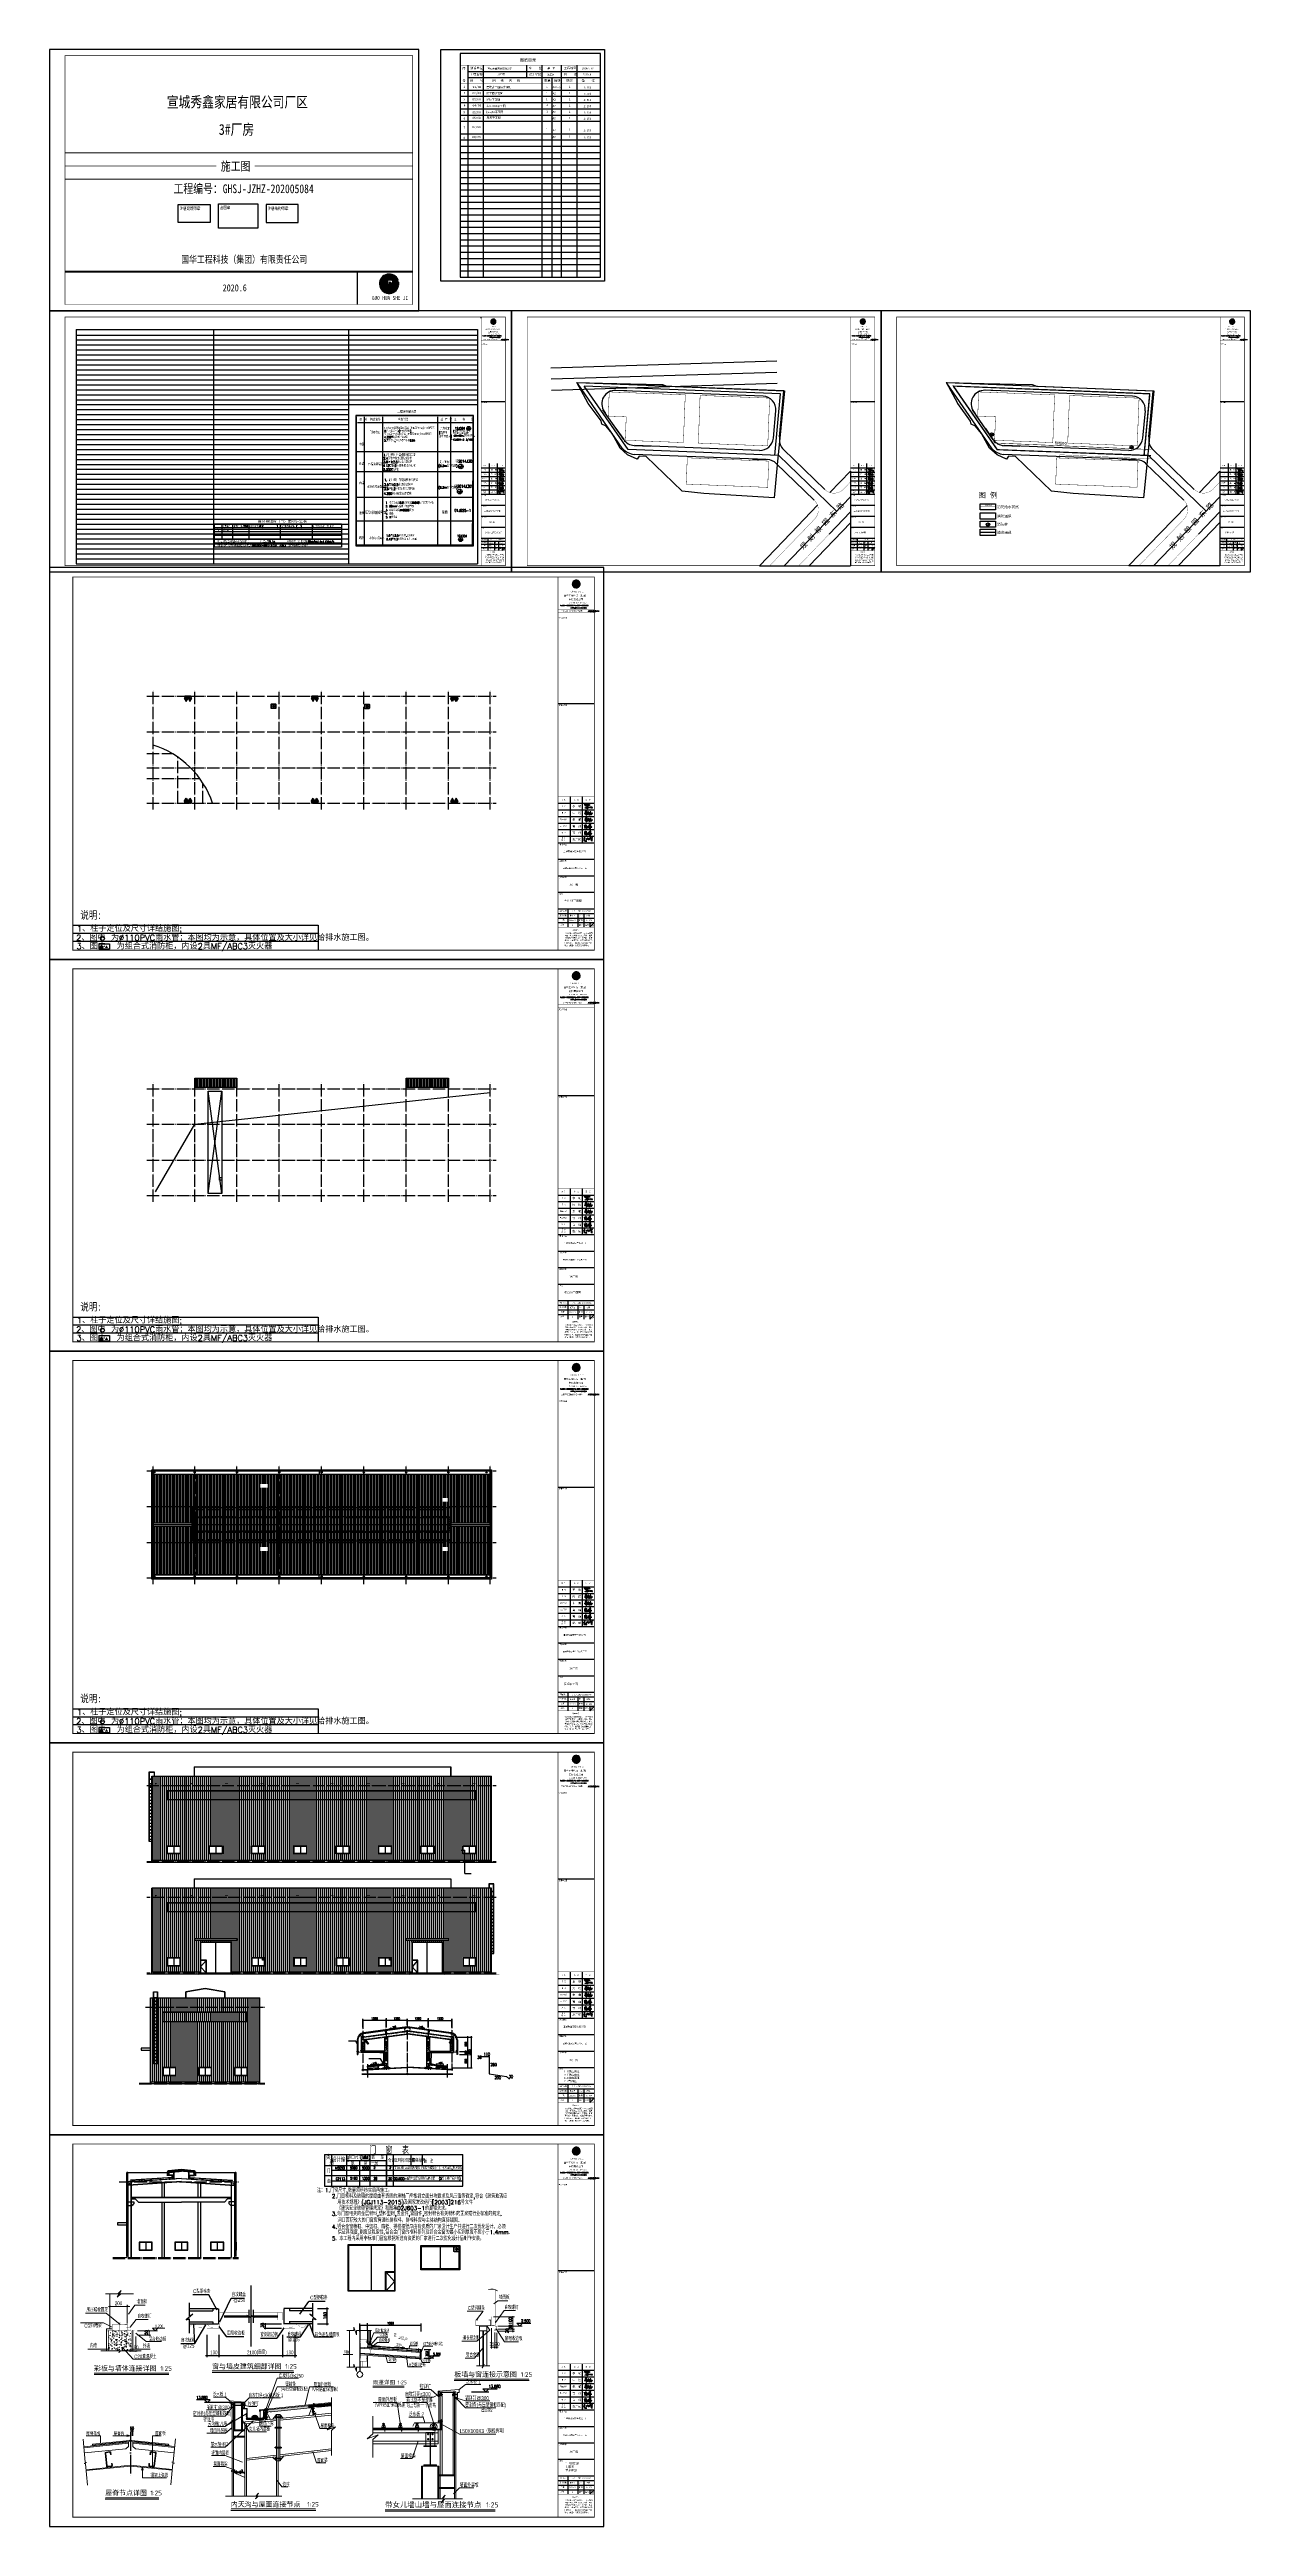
# Model space of a CAD drawing. Extents: x -21908402 to 2165534, y 88493 to 5079726.
# Drawn here: x 1972434 to 2165534, y 88493 to 486812 of the extents above; entities outside this region: 1.
import ezdxf
from ezdxf.enums import TextEntityAlignment as Align

# ---------------------------------------------------------------- set-up
doc = ezdxf.new("R2010")
doc.units = 0
doc.header["$LTSCALE"] = 1000
for name, pattern in [('DASH', [0.35, 0.25, -0.1]), ('DASHDOT2', [0.5, 0.3, -0.1, 0, -0.1]), ('DOTE', [2.42, 2, -0.2, 0.02, -0.2]), ('HIDDEN2', [4.7625, 3.175, -1.5875])]:
    doc.linetypes.add(name, pattern=pattern)
for name, color, linetype in [('1', 140, 'Continuous'), ('DIM', 3, 'Continuous'), ('DIM_COOR', 3, 'Continuous'), ('DIM_ELEV', 3, 'Continuous'), ('DIM_LEAD', 3, 'Continuous'), ('DIM_SYMB', 3, 'Continuous'), ('DLSS', 4, 'Continuous'), ('DM-坐标', 7, 'Continuous'), ('DOTE', 1, 'DOTE'), ('E_LINE', 7, 'Continuous'), ('EQUIP_消防', 7, 'Continuous'), ('HZ', 7, 'Continuous'), ('PP-COM', 7, 'Continuous'), ('PP-PM-TK', 7, 'Continuous'), ('PUB_DIM', 3, 'Continuous'), ('PUB_TEXT', 7, 'Continuous'), ('PUB_TITLE', 4, 'Continuous'), ('puzhuang', 250, 'Continuous'), ('RD-中线', 1, 'Continuous'), ('RD-红线', 7, 'Continuous'), ('TEXT', 7, 'Continuous'), ('TITLE', 4, 'Continuous'), ('TX-图例', 7, 'Continuous'), ('WALL', 6, 'Continuous'), ('WINDOW', 94, 'Continuous'), ('XF-灭火救援窗', 1, 'Continuous'), ('保温棉', 133, 'Continuous'), ('图框', 66, 'Continuous'), ('图签', 4, 'Continuous'), ('填充', 8, 'Continuous'), ('彩板', 134, 'Continuous'), ('报批', 7, 'Continuous'), ('拉杆', 5, 'Continuous'), ('支座', 150, 'Continuous'), ('文字', 153, 'Continuous'), ('校对', 60, 'Continuous'), ('窗', 144, 'Continuous'), ('签名', 255, 'Continuous'), ('管道', 3, 'Continuous'), ('自攻钉', 2, 'Continuous'), ('虚线浅显', 139, 'Continuous'), ('螺栓', 211, 'Continuous'), ('说明', 7, 'Continuous'), ('辅助线', 3, 'Continuous'), ('道路中心线', 1, 'DOTE'), ('钢梁', 3, 'Continuous')]:
    doc.layers.add(name, color=color, linetype=linetype)
for name, color, linetype, lineweight in [('3', 123, 'Continuous', 5), ('CC', 3, 'Continuous', 9), ('DIM1', 210, 'Continuous', 9), ('SGT', 40, 'Continuous', 9), ('WALL_$LINE', 7, 'Continuous', 9), ('投影', 4, 'Continuous', 9), ('檩条', 4, 'Continuous', 20), ('钢柱', 4, 'Continuous', 13)]:
    doc.layers.add(name, color=color, linetype=linetype, lineweight=lineweight)
doc.styles.add('-宋体', font='', dxfattribs={"width": 0.9})
doc.styles.add('-黑体', font='simhei.ttf', dxfattribs={"width": 0.8})
doc.styles.add('_HZTXT', font='txt.shx', dxfattribs={"width": 0.8, "bigfont": 'hztxt.shx'})
doc.styles.add('_TCH_DIM', font='SIMPLEX', dxfattribs={"bigfont": 'GBCBIG'})
doc.styles.add('_TCH_DIM_T3', font='simplex_.ttf', dxfattribs={"width": 0.705882, "bigfont": 'GBCBIG'})
doc.styles.add('_TCH_DYN', font='')
doc.styles.add('_TXTwwz1', font='SIMPLEX.shx', dxfattribs={"width": 0.6, "bigfont": 'hzdx.shx'})
doc.styles.add('CHIN-1', font='')
doc.styles.add('COMP', font='complex_.ttf', dxfattribs={"bigfont": 'hztxt'})
doc.styles.add('DIM_FONT', font='simplex.shx', dxfattribs={"width": 0.8})
doc.styles.add('DIMHT', font='simhei.ttf', dxfattribs={"width": 0.8})
doc.styles.add('HZ2', font='simhei.ttf')
doc.styles.add('HZ5', font='txt.shx', dxfattribs={"width": 0.7, "bigfont": 'hztxt.shx'})
doc.styles.add('HZTXT', font='txt', dxfattribs={"width": 0.7, "height": 300, "bigfont": 'HZTXT'})
doc.styles.add('sm', font='SIM08', dxfattribs={"width": 0.7, "height": 5, "bigfont": 'HZTXT'})
doc.styles.get("Standard").update_dxf_attribs({"font": 'tssdeng.shx', "width": 0.7, "bigfont": 'hztxt.shx'})
doc.styles.add('STYLE1', font='simhei.ttf', dxfattribs={"width": 0.8})
doc.styles.add('TQ', font='txt.shx', dxfattribs={"width": 0.8, "bigfont": 'hztxt.shx'})
doc.styles.add('TSSD_Dimension', font='txt.shx', dxfattribs={"width": 0.7, "bigfont": 'hztxt.shx'})
doc.styles.add('仿宋', font='')
doc.styles.add('宋体', font='')
doc.styles.add('空心黑体', font='romant.shx', dxfattribs={"width": 2, "bigfont": 'hzht.shx'})
doc.styles.get('-宋体').set_extended_font_data('NSimSun')
doc.styles.get('_TCH_DYN').set_extended_font_data('SimSun')
doc.styles.get('CHIN-1').set_extended_font_data('SimSun')
doc.styles.get('仿宋').set_extended_font_data('FangSong_GB2312')
doc.styles.get('宋体').set_extended_font_data('SimSun')
doc.linetypes.add('443', pattern='A,9.4,[169,AAA.SHX,S=1,R=0,X=0,Y=0.15],0.6', length=10)
doc.linetypes.add('GX_DX', pattern='A,2,[65,LZX,S=0.8,R=0,X=0,Y=0],-0.55,2', length=4.55)
doc.linetypes.add('GX_GS', pattern='A,2,-0.1,[61,LZX,S=1,R=0,X=0,Y=0],-1.0125,2', length=5.1125)
doc.dimstyles.new('_TCH_ARCH&&100', dxfattribs={"dimtxt": 297.5, "dimasz": 100, "dimexe": 250, "dimexo": 300, "dimgap": 126.25, "dimtad": 1, "dimdec": 0, "dimzin": 0, "dimdsep": 46, "dimtxsty": '_TCH_DIM_T3', "dimblk": 'ARCHTICK', "dimcen": 0.09, "dimclrt": 7, "dimazin": 2, "dimtfac": 1, "dimtdec": 0, "dimtix": 1, "dimtmove": 2, "dimatfit": 3, "dimfxl": 1, "dimtolj": 1, "dimtzin": 0, "dimarcsym": 0})
doc.dimstyles.new('DIMN', dxfattribs={"dimtxt": 300, "dimasz": 100, "dimexe": 250, "dimexo": 300, "dimgap": 150, "dimtad": 1, "dimdec": 0, "dimzin": 0, "dimdsep": 46, "dimtxsty": 'DIM_FONT', "dimblk": 'ARCHTICK', "dimcen": 0.09, "dimclrt": 7, "dimazin": 2, "dimtfac": 1, "dimtdec": 0, "dimtix": 1, "dimtmove": 2, "dimatfit": 3, "dimfxl": 1, "dimtolj": 1, "dimtzin": 0, "dimarcsym": 0})
doc.dimstyles.new('DIMN150', dxfattribs={"dimscale": 1.5, "dimtxt": 300, "dimasz": 100, "dimexe": 250, "dimexo": 300, "dimgap": 150, "dimtad": 1, "dimdec": 0, "dimzin": 0, "dimdsep": 46, "dimtxsty": 'DIM_FONT', "dimblk": 'ARCHTICK', "dimcen": 0.09, "dimclrt": 7, "dimazin": 2, "dimtfac": 1, "dimtdec": 0, "dimtix": 1, "dimtmove": 2, "dimatfit": 3, "dimfxl": 1, "dimtolj": 1, "dimtzin": 0, "dimarcsym": 0})
doc.dimstyles.new('TSSD_150_150', dxfattribs={"dimtxt": 450, "dimasz": 150, "dimexe": 150, "dimexo": 375, "dimgap": 150, "dimtad": 1, "dimdec": 0, "dimzin": 0, "dimdsep": 46, "dimtxsty": 'TSSD_Dimension', "dimblk": 'ARCHTICK', "dimcen": 0, "dimdle": 150, "dimclrt": 7, "dimadec": 0, "dimazin": 0, "dimtfac": 1, "dimtdec": 0, "dimtix": 1, "dimtmove": 2, "dimatfit": 3, "dimfxl": 1, "dimtolj": 1, "dimtzin": 0, "dimarcsym": 0})
pattern_1 = [(90, (174571.5, 0), (-238.125, 4e-14), [])]
pattern_2 = [(90, (174571.5, 0), (-317.5, 3e-14), [])]
pattern_3 = [(135, (-100780.8598, -23111.6093), (-2.65165043, -2.65165043), [])]
pattern_4 = [(0, (915730.307, -2587016.637), (48, 27.712813), [32, -64]), (120, (915730.307, -2587016.637), (-48, 27.712813), [32, -64]), (60, (915730.307, -2587016.637), (1e-07, 55.425626), [-64, 32])]
pattern_5 = [(0, (-337268.117, -3086483.058), (48, 27.7128128), [32, -64]), (120, (-337268.117, -3086483.058), (-47.9999999, 27.712813), [32, -64]), (60, (-337268.117, -3086483.058), (1e-07, 55.4256258), [-64, 32])]
pattern_6 = [(0, (668349.865, -2532814.31), (60, 34.641016), [40, -80]), (120, (668349.865, -2532814.31), (-60, 34.6410162), [40, -80]), (60, (668349.865, -2532814.31), (1e-07, 69.2820322), [-80, 40])]

# ---------------------------------------------------------------- blocks, each defined once
blk = doc.blocks.new('*U12')
at = {"layer": 'PP-PM-TK', "color": 1}
for points in [[(-734, 26), (-725, -117), (-725, 92)], [(-725, 92), (-715, -155), (-715, 168)], [(-725, -117), (-725, 92), (-715, -155)], [(-715, 168), (-689, -255), (-689, 245)], [(-715, -155), (-715, 168), (-689, -255)], [(-689, 245), (-669, -296), (-669, 303)], [(-689, -255), (-689, 245), (-669, -296)], [(-669, 303), (-627, -384), (-627, 377)], [(-669, -296), (-669, 303), (-627, -384)], [(-627, 377), (-598, -422), (-598, 427)], [(-627, -384), (-627, 377), (-598, -422)], [(-598, 427), (-540, -498), (-540, 493)], [(-598, -422), (-598, 427), (-540, -498)], [(-540, 493), (-504, -531), (-504, 535)], [(-540, -498), (-540, 493), (-504, -531)], [(-504, 535), (-434, -593), (-434, 589)], [(-504, -531), (-504, 535), (-434, -593)], [(-434, 589), (-390, -619), (-390, 622)], [(-434, -593), (-434, 589), (-390, -619)], [(-390, 622), (-310, -666), (-310, 662)], [(-390, -619), (-390, 622), (-310, -666)], [(-310, 662), (-302, -669), (-302, 667)], [(-310, -666), (-310, 662), (-302, -669)], [(-302, 667), (-300, 1), (-300, 667)], [(-300, 667), (-299, 9), (-299, 668)], [(-299, 668), (-289, 51), (-289, 673)], [(-289, 673), (-287, 62), (-287, 674)], [(-287, 674), (-274, 89), (-274, 680)], [(-274, 680), (-262, 115), (-262, 686)], [(-262, 686), (-255, 126), (-255, 688)], [(-262, 686), (-262, 115), (-262, 686)], [(-255, 688), (-231, 157), (-231, 695)], [(-231, 695), (-227, 163), (-227, 696)], [(-227, 696), (-222, 168), (-222, 697)], [(-222, 697), (-221, 168), (-221, 697)], [(-222, 3), (-221, -43), (-221, 4)], [(-221, 697), (-215, 174), (-215, 699)], [(-221, 4), (-215, -82), (-215, 32)], [(-221, -43), (-221, 4), (-215, -82)], [(-215, 699), (-211, 177), (-211, 700)], [(-215, 32), (-211, -92), (-211, 48)], [(-215, -82), (-215, 32), (-211, -92)], [(-211, 700), (-202, 186), (-202, 703)], [(-211, 48), (-202, -118), (-202, 68)], [(-211, -92), (-211, 48), (-202, -118)], [(-202, 703), (-199, 188), (-199, 704)], [(-202, 68), (-199, -122), (-199, 73)], [(-202, -118), (-202, 68), (-199, -122)], [(-199, 704), (-185, 201), (-185, 708)], [(-199, 73), (-185, -143), (-185, 93)], [(-199, -122), (-199, 73), (-185, -143)], [(-185, 708), (-183, 203), (-183, 708)], [(-185, 93), (-183, -145), (-183, 96)], [(-185, -143), (-185, 93), (-183, -145)], [(-183, 708), (-179, 206), (-179, 709)], [(-183, 96), (-179, -149), (-179, 100)], [(-183, -145), (-183, 96), (-179, -149)], [(-179, 709), (-176, 208), (-176, 710)], [(-179, 100), (-176, -152), (-176, 103)], [(-179, -149), (-179, 100), (-176, -152)], [(-176, 710), (-175, 208), (-175, 710)], [(-176, 103), (-175, -153), (-175, 104)], [(-176, -152), (-176, 103), (-175, -153)], [(-175, 710), (-163, 216), (-163, 714)], [(-175, 104), (-163, -165), (-163, 116)], [(-175, -153), (-175, 104), (-163, -165)], [(-163, 714), (-142, 228), (-142, 719)], [(-163, 116), (-142, -181), (-142, 137)], [(-163, -165), (-163, 116), (-142, -181)], [(-142, 719), (-124, 239), (-124, 724)], [(-142, 137), (-124, -195), (-124, 151)], [(-142, -181), (-142, 137), (-124, -195)], [(-124, 724), (-123, 240), (-123, 724)], [(-124, 151), (-123, -196), (-123, 152)], [(-124, -195), (-124, 151), (-123, -196)], [(-123, 724), (-122, 240), (-122, 724)], [(-123, 152), (-122, -196), (-122, 153)], [(-123, -196), (-123, 152), (-122, -196)], [(-122, 724), (-114, 243), (-114, 725)], [(-122, 153), (-114, -202), (-114, 157)], [(-122, -196), (-122, 153), (-114, -202)], [(-114, 725), (-112, 244), (-112, 725)], [(-114, 157), (-112, 107), (-112, 158)], [(-114, -202), (-114, 87), (-112, -204)], [(-112, 725), (-112, 244), (-112, 725)], [(-112, 725), (-111, 244), (-111, 725)], [(-112, 158), (-111, 117), (-111, 159)], [(-112, 158), (-112, 108), (-112, 158)], [(-112, -204), (-112, 45), (-112, -204)], [(-112, -204), (-112, 42), (-111, -204)], [(-111, 725), (-110, 245), (-110, 725)], [(-111, 159), (-110, 119), (-110, 159)], [(-111, -204), (-111, 38), (-110, -205)], [(-110, 725), (-105, 247), (-105, 725)], [(-110, 159), (-105, 131), (-105, 162)], [(-110, -205), (-110, 34), (-105, -208)], [(-105, 725), (-102, 248), (-102, 726)], [(-105, 162), (-102, 135), (-102, 164)], [(-105, -208), (-105, 12), (-102, -210)], [(-102, 726), (-101, 249), (-101, 726)], [(-102, 164), (-101, 137), (-101, 165)], [(-101, 726), (-95, 251), (-95, 726)], [(-101, 165), (-95, 145), (-95, 166)], [(-95, 726), (-89, 254), (-89, 727)], [(-95, 166), (-89, 151), (-89, 167)], [(-89, 727), (-85, 255), (-85, 727)], [(-85, 727), (-83, 256), (-83, 727)], [(-83, 727), (-79, 257), (-79, 727)], [(-79, 727), (-59, 265), (-59, 729)], [(-59, 729), (-54, 267), (-54, 729)], [(-54, 729), (-45, 270), (-45, 730)], [(-45, 730), (-34, 272), (-34, 731)], [(-34, 731), (-28, 273), (-28, 731)], [(-28, 731), (-19, 276), (-19, 732)], [(-19, 732), (-12, 276), (-12, 732)], [(-12, 732), (-10, 277), (-10, 732)], [(-12, 25), (-10, 11), (-10, 47)], [(-10, 732), (-10, 277), (-10, 732)], [(-10, 732), (-9, 277), (-9, 732)], [(-10, 47), (-9, 4), (-9, 50)], [(-10, 11), (-10, 47), (-10, 10)], [(-10, 47), (-10, 10), (-10, 47)], [(-10, 10), (-10, 47), (-9, 4)], [(-9, 732), (-4, 277), (-4, 733)], [(-9, 50), (-4, -7), (-4, 68)], [(-9, 4), (-9, 50), (-4, -7)], [(-4, 733), (-3, 277), (-3, 733)], [(-4, 68), (-3, -8), (-3, 69)], [(-4, -7), (-4, 68), (-3, -8)], [(-3, 733), (2, 278), (2, 733)], [(-3, 69), (2, -19), (2, 80)], [(-3, -8), (-3, 69), (2, -19)], [(2, 733), (7, 279), (7, 734)], [(2, 80), (7, -24), (7, 87)], [(2, -19), (2, 80), (7, -24)], [(7, 734), (16, 280), (16, 734)], [(7, 87), (16, -35), (16, 98)], [(7, -24), (7, 87), (16, -35)], [(16, 280), (16, 734), (18, 279)], [(16, 734), (18, 279), (18, 734)], [(16, 98), (18, -37), (18, 100)], [(16, -35), (16, 98), (18, -37)], [(18, 279), (18, 734), (21, 279)], [(18, 100), (21, -39), (21, 103)], [(18, -37), (18, 100), (21, -39)], [(21, 279), (21, 734), (28, 279)], [(21, 103), (28, -45), (28, 111)], [(21, -39), (21, 103), (28, -45)], [(28, 279), (28, 733), (30, 279)], [(28, 111), (30, -46), (30, 113)], [(28, -45), (28, 111), (30, -46)], [(30, 279), (30, 733), (40, 278)], [(30, 113), (40, -53), (40, 121)], [(30, -46), (30, 113), (40, -53)], [(40, 278), (40, 732), (44, 278)], [(40, 121), (44, -56), (44, 124)], [(40, -53), (40, 121), (44, -56)], [(44, 278), (44, 731), (58, 277)], [(44, 124), (58, -63), (58, 135)], [(44, -56), (44, 124), (58, -63)], [(58, 277), (58, 730), (69, 276)], [(58, -63), (58, 135), (69, -69)], [(69, 276), (69, 728), (70, 276)], [(69, -69), (69, 126), (70, -69)], [(70, 276), (70, 728), (84, 275)], [(70, -69), (70, 125), (84, -74)], [(84, 275), (84, 726), (85, 275)], [(84, -74), (84, 113), (85, -74)], [(85, 275), (85, 726), (108, 274)], [(85, -74), (85, 112), (108, -81)], [(108, 274), (108, 723), (108, 274)], [(108, 274), (108, 723), (108, 274)], [(108, 274), (108, 723), (109, 274)], [(108, -81), (108, 88), (108, -82)], [(108, -82), (108, 87), (108, -82)], [(108, -82), (108, 87), (109, -82)], [(109, 274), (109, 723), (112, 273)], [(109, -82), (109, 87), (112, -82)], [(112, 273), (112, 723), (135, 270)], [(112, -82), (112, 84), (135, -86)], [(135, 270), (135, 720), (147, 269)], [(135, -86), (135, 66), (147, -88)], [(147, 269), (147, 719), (152, 268)], [(147, -88), (147, 62), (152, -88)], [(152, 268), (152, 718), (152, 268)], [(152, 268), (152, 718), (159, 268)], [(152, -88), (152, 60), (152, -89)], [(152, -89), (152, 60), (159, -89)], [(159, 268), (159, 717), (160, 267)], [(159, -89), (159, 59), (160, -89)], [(160, 267), (160, 717), (164, 267)], [(160, -89), (160, 59), (164, -89)], [(164, 267), (164, 716), (171, 265)], [(164, -89), (164, 59), (171, -89)], [(171, 265), (171, 713), (179, 263)], [(171, 58), (179, -90), (179, 60)], [(171, -89), (171, 58), (179, -90)], [(179, 263), (179, 711), (185, 262)], [(179, 60), (185, -90), (185, 61)], [(179, -90), (179, 60), (185, -90)], [(185, 262), (185, 709), (191, 261)], [(185, 61), (191, -90), (191, 62)], [(191, 261), (191, 707), (207, 254)], [(191, 62), (207, -89), (207, 65)], [(207, 254), (207, 702), (209, 253)], [(207, 65), (209, -89), (209, 66)], [(209, 253), (209, 701), (217, 250)], [(209, 66), (217, -89), (217, 70)], [(217, 250), (217, 698), (225, 244)], [(217, 70), (225, -89), (225, 75)], [(225, 244), (225, 696), (243, 230)], [(225, 75), (243, -87), (243, 86)], [(243, 230), (243, 690), (246, 228)], [(243, 86), (246, -86), (246, 91)], [(246, 228), (246, 689), (248, 227)], [(246, 91), (248, -86), (248, 93)], [(248, 227), (248, 688), (249, 226)], [(248, 93), (249, -86), (249, 94)], [(249, 226), (249, 688), (255, 216)], [(249, 94), (255, -86), (255, 102)], [(255, 216), (255, 686), (266, 199)], [(255, 102), (266, -84), (266, 117)], [(266, 199), (266, 682), (270, 192)], [(266, 117), (270, -84), (270, 133)], [(270, 192), (270, 681), (276, 155)], [(270, 133), (276, -83), (276, 155)], [(569, -14), (588, -190), (588, 2)], [(588, 2), (593, -187), (593, 6)], [(593, 6), (610, -177), (610, 20)], [(610, 20), (616, -173), (616, 25)], [(616, 25), (618, -171), (618, 27)], [(618, 27), (637, -159), (637, 43)], [(637, 43), (643, -155), (643, 48)], [(643, 48), (653, -148), (653, 57)], [(653, 57), (662, -142), (662, 66)], [(662, 66), (664, -140), (664, 68)], [(664, 68), (683, -126), (683, 86)], [(683, 86), (711, -105), (711, 112)], [(711, 112), (724, -95), (724, 124)], [(-302, -669), (-302, -30), (-300, -669)], [(-300, -669), (-300, -43), (-299, -670)], [(-299, -670), (-299, -61), (-289, -673)], [(-289, -673), (-289, -97), (-287, -674)], [(-287, -674), (-287, -102), (-274, -679)], [(-274, -679), (-274, -130), (-262, -683)], [(-262, -683), (-262, -150), (-262, -683)], [(-262, -683), (-262, -150), (-255, -686)], [(-255, -686), (-255, -162), (-231, -694)], [(-231, -694), (-231, -192), (-227, -695)], [(-227, -695), (-227, -195), (-222, -697)], [(-222, -697), (-222, -201), (-221, -697)], [(-221, -697), (-221, -201), (-215, -699)], [(-215, -699), (-215, -207), (-211, -701)], [(-211, -701), (-211, -210), (-202, -704)], [(-202, -704), (-202, -219), (-199, -705)], [(-199, -705), (-199, -222), (-185, -710)], [(-185, -710), (-185, -235), (-183, -711)], [(-183, -711), (-183, -237), (-179, -712)], [(-179, -712), (-179, -241), (-176, -713)], [(-176, -713), (-176, -244), (-175, -713)], [(-175, -713), (-175, -244), (-163, -715)], [(-163, -715), (-163, -252), (-142, -718)], [(-142, -718), (-142, -265), (-124, -721)], [(-124, -721), (-124, -276), (-123, -721)], [(-123, -721), (-123, -277), (-122, -721)], [(-122, -721), (-122, -277), (-114, -722)], [(-114, -722), (-114, -282), (-112, -723)], [(-112, -723), (-112, -284), (-112, -723)], [(-112, -723), (-112, -284), (-111, -723)], [(-111, -723), (-111, -284), (-110, -723)], [(-110, -723), (-110, -285), (-105, -724)], [(-105, -724), (-105, -287), (-102, -724)], [(-102, -210), (-102, -2), (-101, -212)], [(-102, -724), (-102, -288), (-101, -724)], [(-101, -212), (-101, -5), (-95, -215)], [(-101, -724), (-101, -289), (-95, -725)], [(-95, -215), (-95, -17), (-89, -219)], [(-95, -725), (-95, -291), (-89, -726)], [(-89, -219), (-89, -28), (-85, -222)], [(-89, -726), (-89, -294), (-85, -727)], [(-85, -222), (-85, -35), (-83, -223)], [(-85, -727), (-85, -295), (-83, -727)], [(-83, -223), (-83, -39), (-79, -226)], [(-83, -727), (-83, -296), (-79, -727)], [(-79, -226), (-79, -46), (-59, -239)], [(-79, -727), (-79, -298), (-59, -730)], [(-59, -239), (-59, -68), (-54, -241)], [(-59, -730), (-59, -306), (-54, -731)], [(-54, -241), (-54, -73), (-45, -246)], [(-54, -731), (-54, -308), (-45, -732)], [(-45, -246), (-45, -83), (-34, -252)], [(-45, -732), (-45, -312), (-34, -734)], [(-34, -252), (-34, -91), (-28, -254)], [(-28, -254), (-28, -95), (-19, -259)], [(-19, -259), (-19, -101), (-12, -263)], [(-12, -263), (-12, -106), (-10, -264)], [(-10, -264), (-10, -108), (-10, -264)], [(-10, -264), (-10, -108), (-9, -264)], [(-9, -264), (-9, -108), (-4, -267)], [(-4, -267), (-4, -111), (-3, -267)], [(-3, -267), (-3, -111), (2, -269)], [(2, -269), (2, -114), (7, -270)], [(7, -270), (7, -116), (16, -273)], [(16, -273), (16, -121), (18, -274)], [(18, -274), (18, -122), (21, -274)], [(21, -274), (21, -123), (28, -277)], [(28, -277), (28, -127), (30, -277)], [(30, -277), (30, -128), (40, -280)], [(40, -280), (40, -131), (44, -281)], [(44, -281), (44, -133), (58, -283)], [(58, -283), (58, -137), (69, -285)], [(69, -285), (69, -141), (70, -285)], [(70, -285), (70, -141), (84, -288)], [(84, -288), (84, -144), (85, -288)], [(85, -288), (85, -144), (108, -289)], [(108, -289), (108, -149), (108, -289)], [(108, -289), (108, -149), (108, -289)], [(108, -289), (108, -149), (109, -289)], [(109, -289), (109, -150), (112, -289)], [(112, -289), (112, -150), (135, -291)], [(135, -291), (135, -153), (147, -291)], [(147, -291), (147, -154), (152, -291)], [(152, -291), (152, -155), (152, -291)], [(152, -291), (152, -155), (159, -292)], [(152, -344), (152, -716), (152, -344)], [(152, -344), (159, -714), (159, -344)], [(159, -292), (159, -155), (160, -292)], [(159, -344), (160, -714), (160, -344)], [(160, -292), (160, -156), (164, -292)], [(160, -344), (164, -713), (164, -344)], [(164, -292), (164, -156), (171, -292)], [(164, -344), (171, -711), (171, -344)], [(171, -292), (171, -156), (179, -293)], [(171, -344), (179, -709), (179, -343)], [(179, -343), (185, -707), (185, -343)], [(185, -343), (191, -706), (191, -343)], [(191, -343), (207, -702), (207, -342)], [(207, -156), (209, -291), (209, -156)], [(207, -342), (209, -701), (209, -342)], [(209, -156), (217, -291), (217, -155)], [(209, -342), (217, -699), (217, -342)], [(217, -155), (225, -290), (225, -155)], [(217, -342), (225, -697), (225, -341)], [(225, -155), (243, -289), (243, -153)], [(225, -341), (243, -693), (243, -340)], [(243, -153), (246, -289), (246, -153)], [(243, -340), (246, -692), (246, -340)], [(246, -153), (248, -289), (248, -153)], [(246, -340), (248, -692), (248, -340)], [(248, -153), (249, -289), (249, -153)], [(248, -340), (249, -691), (249, -340)], [(249, -153), (255, -289), (255, -152)], [(249, -340), (255, -688), (255, -339)], [(255, -152), (266, -288), (266, -150)], [(255, -339), (266, -683), (266, -338)], [(266, -150), (270, -288), (270, -150)], [(266, -338), (270, -681), (270, -338)], [(270, -150), (276, -288), (276, -149)], [(270, -338), (276, -678), (276, -337)], [(276, -149), (283, -287), (283, -147)], [(276, -337), (283, -675), (283, -337)], [(283, -147), (296, -287), (296, -145)], [(283, -337), (296, -669), (296, -335)], [(296, -145), (302, -286), (302, -144)], [(296, -335), (302, -666), (302, -335)], [(302, -144), (307, -286), (307, -143)], [(302, -335), (307, -664), (307, -334)], [(307, -143), (311, -285), (311, -142)], [(307, -334), (311, -662), (311, -334)], [(311, -142), (341, -281), (341, -133)], [(311, -334), (341, -648), (341, -328)], [(341, -133), (369, -276), (369, -125)], [(341, -328), (369, -634), (369, -323)], [(369, -125), (375, -275), (375, -123)], [(369, -323), (375, -631), (375, -322)], [(375, -123), (377, -275), (377, -123)], [(375, -322), (377, -631), (377, -322)], [(377, -123), (383, -273), (383, -121)], [(377, -322), (383, -626), (383, -320)], [(383, -121), (397, -269), (397, -115)], [(383, -320), (397, -616), (397, -316)], [(397, -115), (421, -264), (421, -104)], [(397, -316), (421, -598), (421, -309)], [(421, -104), (431, -261), (431, -100)], [(421, -309), (431, -591), (431, -307)], [(431, -100), (444, -256), (444, -94)], [(431, -307), (444, -581), (444, -303)], [(444, -94), (450, -254), (450, -91)], [(444, -303), (450, -576), (450, -300)], [(450, -91), (460, -250), (460, -87)], [(450, -300), (460, -569), (460, -297)], [(460, -87), (483, -242), (483, -74)], [(460, -297), (483, -552), (483, -288)], [(483, -74), (492, -239), (492, -68)], [(483, -288), (492, -546), (492, -285)], [(492, -68), (509, -231), (509, -58)], [(492, -68), (492, -239), (492, -68)], [(492, -284), (509, -527), (509, -278)], [(492, -285), (492, -545), (492, -284)], [(509, -58), (512, -229), (512, -56)], [(509, -278), (512, -524), (512, -277)], [(512, -56), (513, -229), (513, -55)], [(512, -277), (513, -522), (513, -276)], [(513, -55), (530, -221), (530, -43)], [(513, -276), (530, -504), (530, -269)], [(530, -43), (542, -215), (542, -35)], [(530, -269), (542, -491), (542, -263)], [(542, -35), (552, -210), (552, -28)], [(542, -263), (552, -480), (552, -258)], [(552, -28), (555, -209), (555, -25)], [(552, -258), (555, -476), (555, -257)], [(555, -25), (569, -201), (569, -14)], [(555, -257), (569, -461), (569, -251)], [(569, -251), (588, -440), (588, -242)], [(588, -242), (593, -432), (593, -239)], [(593, -239), (610, -405), (610, -232)], [(610, -232), (616, -395), (616, -229)], [(616, -229), (618, -391), (618, -228)], [(618, -228), (637, -360), (637, -219)], [(637, -219), (643, -350), (643, -217)], [(643, -217), (653, -334), (653, -212)], [(653, -212), (662, -318), (662, -207)], [(662, -207), (664, -312), (664, -206)], [(664, -206), (683, -260), (683, -197)], [(683, -260), (683, -197), (711, -183)]]:
    blk.add_solid(points, dxfattribs=at)
at = {"layer": 'PP-PM-TK', "color": 1, "extrusion": (0, 0, -1)}
for points in [[(302, -30), (302, 667), (300, 1)], [(300, 1), (300, 667), (299, 9)], [(299, 9), (299, 668), (289, 51)], [(289, 51), (289, 673), (287, 62)], [(287, 62), (287, 674), (274, 89)], [(274, 89), (274, 680), (262, 115)], [(262, 115), (262, 686), (262, 115)], [(262, 115), (262, 686), (255, 126)], [(255, 126), (255, 688), (231, 157)], [(231, 157), (231, 695), (227, 163)], [(227, 163), (227, 696), (222, 168)], [(222, 168), (222, 697), (221, 168)], [(221, 168), (221, 697), (215, 174)], [(215, 174), (215, 699), (211, 177)], [(211, 177), (211, 700), (202, 186)], [(202, 186), (202, 703), (199, 188)], [(199, 188), (199, 704), (185, 201)], [(185, 201), (185, 708), (183, 203)], [(183, 203), (183, 708), (179, 206)], [(179, 206), (179, 709), (176, 208)], [(176, 208), (176, 710), (175, 208)], [(175, 208), (175, 710), (163, 216)], [(163, 216), (163, 714), (142, 228)], [(142, 228), (142, 719), (124, 239)], [(124, 239), (124, 724), (123, 240)], [(123, 240), (123, 724), (122, 240)], [(122, 240), (122, 724), (114, 243)], [(114, 243), (114, 725), (112, 244)], [(114, 87), (114, 157), (112, 107)], [(114, 87), (112, -204), (112, 45)], [(112, 244), (112, 725), (112, 244)], [(112, 244), (112, 725), (111, 244)], [(112, 107), (112, 158), (112, 108)], [(112, 108), (112, 158), (111, 117)], [(112, 45), (112, -204), (112, 42)], [(112, 42), (111, -204), (111, 38)], [(111, 244), (111, 725), (110, 245)], [(111, 117), (111, 159), (110, 119)], [(111, 38), (110, -205), (110, 34)], [(110, 245), (110, 725), (105, 247)], [(110, 119), (110, 159), (105, 131)], [(110, 34), (105, -208), (105, 12)], [(105, 247), (105, 725), (102, 248)], [(105, 131), (105, 162), (102, 135)], [(105, 12), (102, -210), (102, -2)], [(102, 248), (102, 726), (101, 249)], [(102, 135), (102, 164), (101, 137)], [(101, 249), (101, 726), (95, 251)], [(101, 137), (101, 165), (95, 145)], [(95, 251), (95, 726), (89, 254)], [(95, 145), (95, 166), (89, 151)], [(89, 254), (89, 727), (85, 255)], [(89, 151), (89, 167), (85, 154)], [(89, 167), (85, 154), (85, 164)], [(85, 255), (85, 727), (83, 256)], [(85, 154), (85, 164), (83, 163)], [(83, 256), (83, 727), (79, 257)], [(79, 257), (79, 727), (59, 265)], [(59, 265), (59, 729), (54, 267)], [(54, 267), (54, 729), (45, 270)], [(45, 270), (45, 730), (34, 272)], [(34, 272), (34, 731), (28, 273)], [(28, 273), (28, 731), (19, 276)], [(19, 276), (19, 732), (12, 276)], [(12, 276), (12, 732), (10, 277)], [(10, 277), (10, 732), (10, 277)], [(10, 277), (10, 732), (9, 277)], [(9, 277), (9, 732), (4, 277)], [(4, 277), (4, 733), (3, 277)], [(3, 277), (3, 733), (-2, 278)], [(-2, 278), (-2, 733), (-7, 279)], [(-7, 279), (-7, 734), (-16, 280)], [(-18, 734), (-21, 279), (-21, 734)], [(-21, 734), (-28, 279), (-28, 733)], [(-28, 733), (-30, 279), (-30, 733)], [(-30, 733), (-40, 278), (-40, 732)], [(-40, 732), (-44, 278), (-44, 731)], [(-44, 731), (-58, 277), (-58, 730)], [(-58, 730), (-69, 276), (-69, 728)], [(-58, 135), (-69, -69), (-69, 126)], [(-69, 728), (-70, 276), (-70, 728)], [(-69, 126), (-70, -69), (-70, 125)], [(-70, 728), (-84, 275), (-84, 726)], [(-70, 125), (-84, -74), (-84, 113)], [(-84, 726), (-85, 275), (-85, 726)], [(-84, 113), (-85, -74), (-85, 112)], [(-85, 726), (-108, 274), (-108, 723)], [(-85, 112), (-108, -81), (-108, 88)], [(-108, 723), (-108, 274), (-108, 723)], [(-108, 723), (-108, 274), (-108, 723)], [(-108, 723), (-109, 274), (-109, 723)], [(-108, 88), (-108, -82), (-108, 87)], [(-108, 87), (-108, -82), (-108, 87)], [(-108, 87), (-109, -82), (-109, 87)], [(-109, 723), (-112, 273), (-112, 723)], [(-109, 87), (-112, -82), (-112, 84)], [(-112, 723), (-135, 270), (-135, 720)], [(-112, 84), (-135, -86), (-135, 66)], [(-135, 720), (-147, 269), (-147, 719)], [(-135, 66), (-147, -88), (-147, 62)], [(-147, 719), (-152, 268), (-152, 718)], [(-147, 62), (-152, -88), (-152, 60)], [(-152, 718), (-152, 268), (-152, 718)], [(-152, 718), (-159, 268), (-159, 717)], [(-152, 60), (-152, -89), (-152, 60)], [(-152, 60), (-159, -89), (-159, 59)], [(-159, 717), (-160, 267), (-160, 717)], [(-159, 59), (-160, -89), (-160, 59)], [(-160, 717), (-164, 267), (-164, 716)], [(-160, 59), (-164, -89), (-164, 59)], [(-164, 716), (-171, 265), (-171, 713)], [(-164, 59), (-171, -89), (-171, 58)], [(-171, 713), (-179, 263), (-179, 711)], [(-179, 711), (-185, 262), (-185, 709)], [(-185, 709), (-191, 261), (-191, 707)], [(-185, -90), (-185, 61), (-191, -90)], [(-191, 707), (-207, 254), (-207, 702)], [(-191, -90), (-191, 62), (-207, -89)], [(-207, 702), (-209, 253), (-209, 701)], [(-207, -89), (-207, 65), (-209, -89)], [(-209, 701), (-217, 250), (-217, 698)], [(-209, -89), (-209, 66), (-217, -89)], [(-217, 698), (-225, 244), (-225, 696)], [(-217, -89), (-217, 70), (-225, -89)], [(-225, 696), (-243, 230), (-243, 690)], [(-225, -89), (-225, 75), (-243, -87)], [(-243, 690), (-246, 228), (-246, 689)], [(-243, -87), (-243, 86), (-246, -86)], [(-246, 689), (-248, 227), (-248, 688)], [(-246, -86), (-246, 91), (-248, -86)], [(-248, 688), (-249, 226), (-249, 688)], [(-248, -86), (-248, 93), (-249, -86)], [(-249, 688), (-255, 216), (-255, 686)], [(-249, -86), (-249, 94), (-255, -86)], [(-255, 686), (-266, 199), (-266, 682)], [(-255, -86), (-255, 102), (-266, -84)], [(-266, 682), (-270, 192), (-270, 681)], [(-266, -84), (-266, 117), (-270, -84)], [(-270, 681), (-276, 155), (-276, 679)], [(-270, -84), (-270, 133), (-276, -83)], [(-276, -83), (-276, 679), (-283, -83)], [(-276, 679), (-283, -83), (-283, 677)], [(-283, -83), (-283, 677), (-296, -80)], [(-283, 677), (-296, -80), (-296, 672)], [(-296, -80), (-296, 672), (-302, -79)], [(-296, 672), (-302, -79), (-302, 669)], [(-302, -79), (-302, 669), (-307, -78)], [(-302, 669), (-307, -78), (-307, 666)], [(-307, -78), (-307, 666), (-311, -77)], [(-307, 666), (-311, -77), (-311, 664)], [(-311, -77), (-311, 664), (-341, -71)], [(-311, 664), (-341, -71), (-341, 647)], [(-341, -71), (-341, 647), (-369, -62)], [(-341, 647), (-369, -62), (-369, 631)], [(-369, -62), (-369, 631), (-375, -61)], [(-369, 631), (-375, -61), (-375, 628)], [(-375, -61), (-375, 628), (-377, -60)], [(-375, 628), (-377, -60), (-377, 627)], [(-377, -60), (-377, 627), (-383, -58)], [(-377, 627), (-383, -58), (-383, 623)], [(-383, -58), (-383, 623), (-397, -54)], [(-383, 623), (-397, -54), (-397, 616)], [(-397, -54), (-397, 616), (-421, -43)], [(-397, 616), (-421, -43), (-421, 602)], [(-421, -43), (-421, 602), (-431, -38)], [(-421, 602), (-431, -38), (-431, 594)], [(-431, -38), (-431, 594), (-444, -32)], [(-431, 594), (-444, -32), (-444, 582)], [(-444, -32), (-444, 582), (-450, -29)], [(-444, 582), (-450, -29), (-450, 577)], [(-450, -29), (-450, 577), (-460, -23)], [(-450, 577), (-460, -23), (-460, 568)], [(-460, -23), (-460, 568), (-483, -10)], [(-460, 568), (-483, -10), (-483, 549)], [(-483, -10), (-483, 549), (-492, -3)], [(-483, 549), (-492, -3), (-492, 541)], [(-492, -3), (-492, 541), (-492, -3)], [(-492, 541), (-492, -3), (-492, 541)], [(-492, -3), (-492, 541), (-509, 10)], [(-492, 541), (-509, 10), (-509, 527)], [(-509, 10), (-509, 527), (-512, 12)], [(-509, 527), (-512, 12), (-512, 524)], [(-512, 12), (-512, 524), (-513, 13)], [(-512, 524), (-513, 13), (-513, 523)], [(-513, 13), (-513, 523), (-530, 27)], [(-513, 523), (-530, 27), (-530, 509)], [(-530, 27), (-530, 509), (-542, 38)], [(-530, 509), (-542, 38), (-542, 493)], [(-542, 38), (-542, 493), (-552, 48)], [(-542, 493), (-552, 48), (-552, 481)], [(-552, 48), (-552, 481), (-555, 52)], [(-552, 481), (-555, 52), (-555, 476)], [(-555, 52), (-555, 476), (-569, 65)], [(-555, 476), (-569, 65), (-569, 460)], [(-569, 65), (-569, 460), (-588, 89)], [(-569, 460), (-588, 89), (-588, 435)], [(-588, 89), (-588, 435), (-593, 95)], [(-588, 435), (-593, 95), (-593, 429)], [(-588, -190), (-588, 2), (-593, -187)], [(-593, 95), (-593, 429), (-610, 118)], [(-593, 429), (-610, 118), (-610, 408)], [(-593, -187), (-593, 6), (-610, -177)], [(-610, 118), (-610, 408), (-616, 126)], [(-610, 408), (-616, 126), (-616, 400)], [(-610, -177), (-610, 20), (-616, -173)], [(-616, 126), (-616, 400), (-618, 131)], [(-616, 400), (-618, 131), (-618, 397)], [(-616, -173), (-616, 25), (-618, -171)], [(-618, 131), (-618, 397), (-637, 164)], [(-618, 397), (-637, 164), (-637, 361)], [(-618, -171), (-618, 27), (-637, -159)], [(-637, 164), (-637, 361), (-643, 175)], [(-637, 361), (-643, 175), (-643, 349)], [(-637, -159), (-637, 43), (-643, -155)], [(-643, 175), (-643, 349), (-653, 192)], [(-643, 349), (-653, 192), (-653, 330)], [(-643, -155), (-643, 48), (-653, -148)], [(-653, 192), (-653, 330), (-662, 217)], [(-653, 330), (-662, 217), (-662, 311)], [(-653, -148), (-653, 57), (-662, -142)], [(-662, 217), (-662, 311), (-664, 222)], [(-662, 311), (-664, 222), (-664, 307)], [(-662, -142), (-662, 66), (-664, -140)], [(-664, 222), (-664, 307), (-683, 270)], [(-664, -140), (-664, 68), (-683, -126)], [(-683, -126), (-683, 86), (-711, -105)], [(-711, -105), (-711, 112), (-724, -95)], [(-724, -95), (-724, 124), (-729, -91)], [(-724, 124), (-729, -91), (-729, 74)], [(-729, -91), (-729, 74), (-734, 17)], [(302, -30), (300, -669), (300, -43)], [(300, -43), (299, -670), (299, -61)], [(299, -61), (289, -673), (289, -97)], [(289, -97), (287, -674), (287, -102)], [(287, -102), (274, -679), (274, -130)], [(274, -130), (262, -683), (262, -150)], [(262, -150), (262, -683), (262, -150)], [(262, -150), (255, -686), (255, -162)], [(255, -162), (231, -694), (231, -192)], [(231, -192), (227, -695), (227, -195)], [(227, -195), (222, -697), (222, -201)], [(222, -201), (221, -697), (221, -201)], [(221, -201), (215, -699), (215, -207)], [(215, -207), (211, -701), (211, -210)], [(211, -210), (202, -704), (202, -219)], [(202, -219), (199, -705), (199, -222)], [(199, -222), (185, -710), (185, -235)], [(185, -235), (183, -711), (183, -237)], [(183, -237), (179, -712), (179, -241)], [(179, -241), (176, -713), (176, -244)], [(176, -244), (175, -713), (175, -244)], [(175, -244), (163, -715), (163, -252)], [(163, -252), (142, -718), (142, -265)], [(142, -265), (124, -721), (124, -276)], [(124, -276), (123, -721), (123, -277)], [(123, -277), (122, -721), (122, -277)], [(122, -277), (114, -722), (114, -282)], [(114, -282), (112, -723), (112, -284)], [(112, -284), (112, -723), (112, -284)], [(112, -284), (111, -723), (111, -284)], [(111, -284), (110, -723), (110, -285)], [(110, -285), (105, -724), (105, -287)], [(105, -287), (102, -724), (102, -288)], [(102, -2), (101, -212), (101, -5)], [(102, -288), (101, -724), (101, -289)], [(101, -5), (95, -215), (95, -17)], [(101, -289), (95, -725), (95, -291)], [(95, -17), (89, -219), (89, -28)], [(95, -291), (89, -726), (89, -294)], [(89, -28), (85, -222), (85, -35)], [(89, -294), (85, -727), (85, -295)], [(85, -35), (83, -223), (83, -39)], [(85, -295), (83, -727), (83, -296)], [(83, -39), (79, -226), (79, -46)], [(83, -296), (79, -727), (79, -298)], [(79, -46), (59, -239), (59, -68)], [(79, -298), (59, -730), (59, -306)], [(59, -68), (54, -241), (54, -73)], [(59, -306), (54, -731), (54, -308)], [(54, -73), (45, -246), (45, -83)], [(54, -308), (45, -732), (45, -312)], [(45, -83), (34, -252), (34, -91)], [(45, -312), (34, -734), (34, -316)], [(34, -91), (28, -254), (28, -95)], [(34, -734), (34, -316), (28, -734)], [(34, -316), (28, -734), (28, -319)], [(28, -95), (19, -259), (19, -101)], [(28, -734), (28, -319), (19, -733)], [(28, -319), (19, -733), (19, -321)], [(19, -101), (12, -263), (12, -106)], [(19, -733), (19, -321), (12, -733)], [(19, -321), (12, -733), (12, -322)], [(12, -106), (10, -264), (10, -108)], [(12, -733), (12, -322), (10, -733)], [(12, -322), (10, -733), (10, -323)], [(10, -108), (10, -264), (10, -108)], [(10, -108), (9, -264), (9, -108)], [(10, -733), (10, -323), (10, -733)], [(10, -323), (10, -733), (10, -323)], [(10, -733), (10, -323), (9, -733)], [(10, -323), (9, -733), (9, -323)], [(9, -108), (4, -267), (4, -111)], [(9, -733), (9, -323), (4, -732)], [(9, -323), (4, -732), (4, -324)], [(4, -111), (3, -267), (3, -111)], [(4, -732), (4, -324), (3, -732)], [(4, -324), (3, -732), (3, -324)], [(3, -111), (-2, -269), (-2, -114)], [(3, -732), (3, -324), (-2, -732)], [(3, -324), (-2, -732), (-2, -326)], [(-2, -114), (-7, -270), (-7, -116)], [(-2, -732), (-2, -326), (-7, -732)], [(-2, -326), (-7, -732), (-7, -327)], [(-7, -116), (-16, -273), (-16, -121)], [(-7, -732), (-7, -327), (-16, -731)], [(-7, -327), (-16, -731), (-16, -329)], [(-16, -121), (-18, -274), (-18, -122)], [(-16, -731), (-16, -329), (-18, -731)], [(-16, -329), (-18, -731), (-18, -329)], [(-18, -122), (-21, -274), (-21, -123)], [(-18, -731), (-18, -329), (-21, -731)], [(-18, -329), (-21, -731), (-21, -330)], [(-21, -123), (-28, -277), (-28, -127)], [(-21, -731), (-21, -330), (-28, -731)], [(-21, -330), (-28, -731), (-28, -332)], [(-28, -127), (-30, -277), (-30, -128)], [(-28, -731), (-28, -332), (-30, -731)], [(-28, -332), (-30, -731), (-30, -332)], [(-30, -128), (-40, -280), (-40, -131)], [(-30, -731), (-30, -332), (-40, -730)], [(-30, -332), (-40, -730), (-40, -334)], [(-40, -131), (-44, -281), (-44, -133)], [(-40, -730), (-40, -334), (-44, -730)], [(-40, -334), (-44, -730), (-44, -335)], [(-44, -133), (-58, -283), (-58, -137)], [(-44, -730), (-44, -335), (-58, -729)], [(-44, -335), (-58, -729), (-58, -338)], [(-58, -137), (-69, -285), (-69, -141)], [(-58, -729), (-58, -338), (-69, -729)], [(-58, -338), (-69, -729), (-69, -339)], [(-69, -141), (-70, -285), (-70, -141)], [(-69, -729), (-69, -339), (-70, -729)], [(-69, -339), (-70, -729), (-70, -339)], [(-70, -141), (-84, -288), (-84, -144)], [(-70, -729), (-70, -339), (-84, -728)], [(-70, -339), (-84, -728), (-84, -340)], [(-84, -144), (-85, -288), (-85, -144)], [(-84, -728), (-84, -340), (-85, -728)], [(-84, -340), (-85, -728), (-85, -340)], [(-85, -144), (-108, -289), (-108, -149)], [(-85, -728), (-85, -340), (-108, -727)], [(-85, -340), (-108, -727), (-108, -342)], [(-108, -149), (-108, -289), (-108, -149)], [(-108, -149), (-108, -289), (-108, -149)], [(-108, -149), (-109, -289), (-109, -150)], [(-108, -727), (-108, -342), (-108, -727)], [(-108, -342), (-108, -727), (-108, -342)], [(-108, -727), (-108, -342), (-108, -727)], [(-108, -342), (-108, -727), (-108, -342)], [(-108, -727), (-108, -342), (-109, -727)], [(-108, -342), (-109, -727), (-109, -342)], [(-109, -150), (-112, -289), (-112, -150)], [(-109, -727), (-109, -342), (-112, -726)], [(-109, -342), (-112, -726), (-112, -342)], [(-112, -150), (-135, -291), (-135, -153)], [(-112, -726), (-112, -342), (-135, -720)], [(-112, -342), (-135, -720), (-135, -343)], [(-135, -153), (-147, -291), (-147, -154)], [(-135, -720), (-135, -343), (-147, -717)], [(-135, -343), (-147, -717), (-147, -344)], [(-147, -154), (-152, -291), (-152, -155)], [(-147, -717), (-147, -344), (-152, -716)], [(-147, -344), (-152, -716), (-152, -344)], [(-152, -155), (-152, -291), (-152, -155)], [(-152, -155), (-159, -292), (-159, -155)], [(-152, -716), (-152, -344), (-152, -716)], [(-152, -716), (-152, -344), (-159, -714)], [(-159, -155), (-160, -292), (-160, -156)], [(-159, -714), (-159, -344), (-160, -714)], [(-160, -156), (-164, -292), (-164, -156)], [(-160, -714), (-160, -344), (-164, -713)], [(-164, -156), (-171, -292), (-171, -156)], [(-164, -713), (-164, -344), (-171, -711)], [(-171, -156), (-179, -293), (-179, -156)], [(-171, -711), (-171, -344), (-179, -709)], [(-179, -293), (-179, -156), (-185, -292)], [(-179, -156), (-185, -292), (-185, -156)], [(-179, -709), (-179, -343), (-185, -707)], [(-185, -292), (-185, -156), (-191, -292)], [(-185, -156), (-191, -292), (-191, -156)], [(-185, -707), (-185, -343), (-191, -706)], [(-191, -292), (-191, -156), (-207, -291)], [(-191, -156), (-207, -291), (-207, -156)], [(-191, -706), (-191, -343), (-207, -702)], [(-207, -291), (-207, -156), (-209, -291)], [(-207, -702), (-207, -342), (-209, -701)], [(-209, -291), (-209, -156), (-217, -291)], [(-209, -701), (-209, -342), (-217, -699)], [(-217, -291), (-217, -155), (-225, -290)], [(-217, -699), (-217, -342), (-225, -697)], [(-225, -290), (-225, -155), (-243, -289)], [(-225, -697), (-225, -341), (-243, -693)], [(-243, -289), (-243, -153), (-246, -289)], [(-243, -693), (-243, -340), (-246, -692)], [(-246, -289), (-246, -153), (-248, -289)], [(-246, -692), (-246, -340), (-248, -692)], [(-248, -289), (-248, -153), (-249, -289)], [(-248, -692), (-248, -340), (-249, -691)], [(-249, -289), (-249, -153), (-255, -289)], [(-249, -691), (-249, -340), (-255, -688)], [(-255, -289), (-255, -152), (-266, -288)], [(-255, -688), (-255, -339), (-266, -683)], [(-266, -288), (-266, -150), (-270, -288)], [(-266, -683), (-266, -338), (-270, -681)], [(-270, -288), (-270, -150), (-276, -288)], [(-270, -681), (-270, -338), (-276, -678)], [(-276, -288), (-276, -149), (-283, -287)], [(-276, -678), (-276, -337), (-283, -675)], [(-283, -287), (-283, -147), (-296, -287)], [(-283, -675), (-283, -337), (-296, -669)], [(-296, -287), (-296, -145), (-302, -286)], [(-296, -669), (-296, -335), (-302, -666)], [(-302, -286), (-302, -144), (-307, -286)], [(-302, -666), (-302, -335), (-307, -664)], [(-307, -286), (-307, -143), (-311, -285)], [(-307, -664), (-307, -334), (-311, -662)], [(-311, -285), (-311, -142), (-341, -281)], [(-311, -662), (-311, -334), (-341, -648)], [(-341, -281), (-341, -133), (-369, -276)], [(-341, -648), (-341, -328), (-369, -634)], [(-369, -276), (-369, -125), (-375, -275)], [(-369, -634), (-369, -323), (-375, -631)], [(-375, -275), (-375, -123), (-377, -275)], [(-375, -631), (-375, -322), (-377, -631)], [(-377, -275), (-377, -123), (-383, -273)], [(-377, -631), (-377, -322), (-383, -626)], [(-383, -273), (-383, -121), (-397, -269)], [(-383, -626), (-383, -320), (-397, -616)], [(-397, -269), (-397, -115), (-421, -264)], [(-397, -616), (-397, -316), (-421, -598)], [(-421, -264), (-421, -104), (-431, -261)], [(-421, -598), (-421, -309), (-431, -591)], [(-431, -261), (-431, -100), (-444, -256)], [(-431, -591), (-431, -307), (-444, -581)], [(-444, -256), (-444, -94), (-450, -254)], [(-444, -581), (-444, -303), (-450, -576)], [(-450, -254), (-450, -91), (-460, -250)], [(-450, -576), (-450, -300), (-460, -569)], [(-460, -250), (-460, -87), (-483, -242)], [(-460, -569), (-460, -297), (-483, -552)], [(-483, -242), (-483, -74), (-492, -239)], [(-483, -552), (-483, -288), (-492, -546)], [(-492, -239), (-492, -68), (-492, -239)], [(-492, -239), (-492, -68), (-509, -231)], [(-492, -545), (-492, -284), (-509, -527)], [(-492, -546), (-492, -285), (-492, -545)], [(-509, -231), (-509, -58), (-512, -229)], [(-509, -527), (-509, -278), (-512, -524)], [(-512, -229), (-512, -56), (-513, -229)], [(-512, -524), (-512, -277), (-513, -522)], [(-513, -229), (-513, -55), (-530, -221)], [(-513, -522), (-513, -276), (-530, -504)], [(-530, -221), (-530, -43), (-542, -215)], [(-530, -504), (-530, -269), (-542, -491)], [(-542, -215), (-542, -35), (-552, -210)], [(-542, -491), (-542, -263), (-552, -480)], [(-552, -210), (-552, -28), (-555, -209)], [(-552, -480), (-552, -258), (-555, -476)], [(-555, -209), (-555, -25), (-569, -201)], [(-555, -476), (-555, -257), (-569, -461)], [(-569, -201), (-569, -14), (-588, -190)], [(-569, -461), (-569, -251), (-588, -440)], [(-588, -440), (-588, -242), (-593, -432)], [(-593, -432), (-593, -239), (-610, -405)], [(-610, -405), (-610, -232), (-616, -395)], [(-616, -395), (-616, -229), (-618, -391)], [(-618, -391), (-618, -228), (-637, -360)], [(-637, -360), (-637, -219), (-643, -350)], [(-643, -350), (-643, -217), (-653, -334)], [(-653, -334), (-653, -212), (-662, -318)], [(-662, -318), (-662, -207), (-664, -312)], [(-664, -312), (-664, -206), (-683, -260)]]:
    blk.add_solid(points, dxfattribs=at)
blk = doc.blocks.new('70406170226736')
at = {"layer": 'PP-PM-TK', "color": 1}
for points in [[(58, 135), (84, 113), (108, 87), (121, 75), (135, 66), (152, 60), (171, 58), (190, 60), (209, 66), (227, 74), (243, 86), (256, 101), (266, 117), (273, 135), (276, 155), (275, 174), (270, 192), (261, 210), (249, 226), (234, 239), (217, 250), (191, 261), (164, 267), (108, 274), (62, 278), (16, 280), (-19, 276), (-54, 267), (-89, 255), (-122, 240), (-151, 224), (-179, 206), (-204, 186), (-227, 163), (-246, 140), (-262, 115), (-276, 89), (-287, 62), (-295, 32), (-300, 1), (-302, -30), (-299, -61), (-289, -97), (-274, -130), (-255, -162), (-231, -192), (-204, -219), (-175, -244), (-144, -266), (-110, -285), (-70, -304), (-28, -319), (14, -330), (58, -338), (105, -343), (152, -344), (246, -340), (311, -334), (375, -322), (444, -303), (512, -277), (637, -219), (711, -183)], [(724, 124), (643, 48), (600, 10), (555, -25), (509, -58), (460, -87), (422, -105), (383, -121), (343, -134), (302, -144), (255, -152), (207, -156), (159, -155), (112, -150), (69, -141), (28, -127), (-10, -108), (-45, -83), (-63, -65), (-79, -46), (-92, -24), (-102, -2), (-109, 20), (-112, 42), (-114, 87), (-114, 102), (-111, 117), (-105, 131), (-95, 145), (-85, 154), (-82, 159), (-83, 163), (-89, 167), (-95, 167), (-101, 165), (-123, 152), (-142, 137), (-163, 118), (-183, 96), (-199, 73), (-211, 48), (-218, 26), (-222, 3), (-223, -20), (-221, -43), (-215, -82), (-209, -101), (-202, -118), (-185, -143), (-163, -165), (-112, -204), (-59, -239), (-32, -254), (-3, -267), (40, -280), (85, -288), (132, -292), (179, -293), (243, -291), (307, -286), (369, -276), (431, -261), (492, -239), (552, -210), (610, -177), (664, -140), (729, -91)], [(58, 135), (30, 113), (17, 101), (7, 87), (-4, 68), (-10, 47), (-12, 25), (-9, 4), (-5, -8), (2, -19), (11, -30), (21, -39), (44, -56), (70, -69), (89, -76), (108, -82), (147, -88), (185, -90), (225, -89), (283, -83), (312, -78), (341, -71), (369, -63), (397, -54), (424, -42), (450, -29), (483, -10), (513, 13), (542, 38), (569, 65), (593, 95), (616, 126), (635, 159), (653, 192), (669, 231), (683, 270)]]:
    blk.add_lwpolyline(points, dxfattribs=at)
for start, end in [(21.5384, 345.55673), (352.85444, 9.73276)]:
    blk.add_arc((0, 0), 735, start, end, dxfattribs=at)
blk.add_blockref('*U12', (0, 0), dxfattribs=at)
blk = doc.blocks.new('tk')
h = blk.add_hatch(color=7)
h.paths.add_polyline_path([(1747238, 365304), (1747237, 365310), (1747238, 365314), (1747241, 365317), (1747248, 365318), (1747262, 365314), (1747274, 365308), (1747298, 365297), (1747324, 365289), (1747354, 365280), (1747386, 365277), (1747421, 365274), (1747472, 365271), (1747517, 365271), (1747558, 365272), (1747613, 365279), (1747642, 365282), (1747654, 365287), (1747663, 365295), (1747665, 365304), (1747663, 365316), (1747650, 365331), (1747627, 365346), (1747597, 365361), (1747560, 365374), (1747523, 365387), (1747485, 365396), (1747432, 365408), (1747356, 365421), (1747258, 365438), (1747243, 365439), (1747233, 365437), (1747227, 365439), (1747224, 365446), (1747221, 365455), (1747219, 365463), (1747214, 365486), (1747208, 365512), (1747200, 365533), (1747189, 365549), (1747176, 365559), (1747161, 365565), (1747146, 365560), (1747136, 365541), (1747135, 365517), (1747136, 365484), (1747139, 365466), (1747146, 365451), (1747142, 365446), (1747106, 365447), (1747070, 365448), (1747000, 365448), (1746976, 365445), (1746944, 365439), (1746910, 365433), (1746870, 365423), (1746831, 365415), (1746801, 365410), (1746780, 365413), (1746774, 365413), (1746764, 365407), (1746761, 365393), (1746767, 365369), (1746780, 365357), (1746795, 365351), (1746802, 365345), (1746809, 365331), (1746828, 365307), (1746850, 365282), (1746887, 365246), (1746899, 365234), (1746912, 365228), (1746930, 365227), (1746944, 365227), (1746956, 365232), (1746955, 365233), (1746955, 365234), (1746954, 365237), (1746952, 365241), (1746948, 365244), (1746939, 365247), (1746931, 365252), (1746917, 365261), (1746903, 365273), (1746888, 365290), (1746871, 365310), (1746860, 365323), (1746849, 365338), (1746842, 365352), (1746839, 365359), (1746839, 365365), (1746842, 365368), (1746854, 365375), (1746875, 365379), (1746902, 365387), (1746925, 365392), (1746960, 365398), (1746982, 365404), (1747007, 365403), (1747033, 365404), (1747059, 365405), (1747104, 365406), (1747126, 365408), (1747143, 365409), (1747158, 365405), (1747167, 365400), (1747174, 365392), (1747178, 365379), (1747181, 365362), (1747184, 365329), (1747186, 365300), (1747187, 365205), (1747186, 365187), (1747182, 365184), (1747171, 365186), (1747152, 365187), (1747141, 365189), (1747129, 365193), (1747124, 365196), (1747115, 365197), (1747069, 365197), (1747028, 365197), (1746990, 365196), (1746967, 365198), (1746952, 365200), (1746946, 365199), (1746943, 365196), (1746943, 365185), (1746943, 365173), (1746946, 365161), (1746949, 365154), (1746958, 365144), (1746967, 365137), (1746980, 365132), (1746996, 365126), (1747014, 365124), (1747023, 365124), (1747031, 365125), (1747035, 365126), (1747038, 365130), (1747041, 365136), (1747042, 365140), (1747044, 365143), (1747052, 365147), (1747089, 365145), (1747174, 365136), (1747181, 365136), (1747187, 365134), (1747192, 365130), (1747193, 365121), (1747194, 365081), (1747197, 365017), (1747197, 365008), (1747196, 365000), (1747192, 364995), (1747176, 364986), (1747150, 364972), (1747112, 364949), (1747054, 364914), (1747040, 364908), (1747029, 364904), (1747019, 364903), (1747008, 364903), (1746999, 364904), (1746992, 364903), (1746985, 364901), (1746905, 364854), (1746888, 364845), (1746879, 364838), (1746875, 364828), (1746875, 364818), (1746879, 364805), (1746882, 364799), (1746896, 364795), (1746912, 364795), (1746919, 364796), (1746930, 364801), (1746951, 364814), (1746986, 364832), (1747015, 364842), (1747039, 364850), (1747061, 364861), (1747083, 364871), (1747121, 364885), (1747154, 364897), (1747174, 364906), (1747184, 364908), (1747196, 364912), (1747204, 364910), (1747205, 364899), (1747207, 364882), (1747206, 364867), (1747205, 364858), (1747198, 364849), (1747184, 364835), (1747163, 364818), (1747143, 364800), (1747140, 364795), (1747139, 364784), (1747138, 364774), (1747144, 364763), (1747152, 364758), (1747161, 364756), (1747170, 364755), (1747177, 364756), (1747183, 364757), (1747190, 364759), (1747194, 364764), (1747197, 364767), (1747199, 364774), (1747199, 364778), (1747200, 364783), (1747201, 364787), (1747205, 364791), (1747207, 364792), (1747211, 364793), (1747215, 364791), (1747216, 364786), (1747217, 364776), (1747217, 364765), (1747218, 364749), (1747218, 364742), (1747222, 364737), (1747231, 364734), (1747242, 364733), (1747254, 364729), (1747263, 364728), (1747270, 364732), (1747270, 364748), (1747267, 364772), (1747264, 364824), (1747264, 364833), (1747269, 364842), (1747278, 364851), (1747289, 364861), (1747299, 364880), (1747305, 364891), (1747305, 364904), (1747302, 364914), (1747296, 364924), (1747286, 364933), (1747277, 364939), (1747268, 364941), (1747257, 364944), (1747254, 364948), (1747253, 364959), (1747252, 364969), (1747252, 364975), (1747277, 364990), (1747299, 365010), (1747321, 365035), (1747336, 365050), (1747344, 365061), (1747347, 365071), (1747347, 365088), (1747340, 365102), (1747330, 365115), (1747321, 365125), (1747314, 365133), (1747283, 365146), (1747255, 365158), (1747242, 365166), (1747238, 365178), (1747237, 365192), (1747238, 365246)])
h.paths.add_polyline_path([(1747257, 365349), (1747244, 365356), (1747236, 365360), (1747230, 365364), (1747227, 365369), (1747227, 365377), (1747227, 365391), (1747228, 365393), (1747230, 365395), (1747232, 365397), (1747237, 365399), (1747241, 365400), (1747248, 365400), (1747254, 365400), (1747260, 365399), (1747268, 365396), (1747285, 365391), (1747309, 365384), (1747341, 365377), (1747392, 365371), (1747435, 365366), (1747456, 365363), (1747491, 365356), (1747528, 365344), (1747573, 365333), (1747583, 365331), (1747589, 365329), (1747592, 365327), (1747592, 365325), (1747593, 365322), (1747589, 365318), (1747581, 365316), (1747566, 365310), (1747545, 365310), (1747516, 365311), (1747487, 365311), (1747455, 365310), (1747393, 365317), (1747372, 365317), (1747353, 365318), (1747326, 365323), (1747297, 365330)], flags=16)
h.paths.add_polyline_path([(1747254, 365115), (1747257, 365116), (1747262, 365115), (1747276, 365107), (1747282, 365105), (1747286, 365101), (1747289, 365098), (1747291, 365093), (1747291, 365085), (1747290, 365080), (1747287, 365074), (1747281, 365067), (1747273, 365057), (1747266, 365049), (1747259, 365043), (1747255, 365038), (1747252, 365036), (1747249, 365036), (1747247, 365037), (1747246, 365040), (1747246, 365045), (1747247, 365070), (1747248, 365084), (1747248, 365091), (1747249, 365095), (1747249, 365105), (1747250, 365112), (1747251, 365114)], flags=16)
h = blk.add_hatch(color=7)
h.paths.add_polyline_path([(1747123, 364062), (1747174, 364073), (1747244, 364076), (1747249, 364093), (1747235, 364095), (1747232, 364121), (1747224, 364121), (1747213, 364096), (1747163, 364099), (1747123, 364091), (1747131, 364213), (1747195, 364290), (1747195, 364306), (1747181, 364309), (1747145, 364295), (1747135, 364291), (1747133, 364378), (1747120, 364385), (1747110, 364383), (1747112, 364276), (1747023, 364242), (1746945, 364208), (1746939, 364206), (1746930, 364274), (1746925, 364288), (1746917, 364300), (1746907, 364301), (1746899, 364295), (1746923, 364179), (1746938, 364064), (1746959, 364014), (1746784, 363949), (1746797, 363922), (1747024, 364023), (1747076, 364050), (1747095, 364056), (1747092, 363978), (1746984, 363822), (1746979, 363805), (1746982, 363797), (1746994, 363790), (1747005, 363789), (1747030, 363829), (1747062, 363861), (1747096, 363869), (1747094, 363814), (1747092, 363702), (1747083, 363733), (1747077, 363769), (1747067, 363772), (1747068, 363733), (1747069, 363695), (1747080, 363668), (1747099, 363649), (1747113, 363652), (1747119, 363663), (1747118, 363874), (1747130, 363876), (1747170, 363886), (1747238, 363882), (1747238, 363907), (1747167, 363911), (1747126, 363907)])
h.paths.add_polyline_path([(1747099, 364083), (1746990, 364038), (1746977, 364032), (1746961, 364071), (1746949, 364182), (1747102, 364254)], flags=16)
h.paths.add_polyline_path([(1747099, 363947), (1747099, 363882), (1747057, 363873), (1747039, 363865), (1747095, 363947)], flags=16)
h.paths.add_polyline_path([(1747131, 364241), (1747131, 364267), (1747143, 364274), (1747163, 364274), (1747155, 364260), (1747137, 364242)], flags=16)
h = blk.add_hatch(color=7)
h.paths.add_polyline_path([(1747123, 363001), (1747174, 363013), (1747244, 363015), (1747249, 363032), (1747235, 363034), (1747232, 363060), (1747224, 363060), (1747213, 363035), (1747163, 363038), (1747123, 363030), (1747131, 363153), (1747195, 363229), (1747195, 363245), (1747181, 363248), (1747145, 363234), (1747135, 363230), (1747133, 363317), (1747120, 363325), (1747110, 363323), (1747112, 363215), (1747023, 363182), (1746945, 363148), (1746939, 363146), (1746930, 363214), (1746925, 363227), (1746917, 363240), (1746907, 363240), (1746899, 363234), (1746923, 363118), (1746938, 363004), (1746959, 362954), (1746784, 362888), (1746797, 362861), (1747024, 362962), (1747076, 362989), (1747095, 362995), (1747092, 362917), (1746984, 362761), (1746979, 362745), (1746982, 362736), (1746994, 362729), (1747005, 362728), (1747030, 362768), (1747062, 362801), (1747096, 362808), (1747094, 362753), (1747092, 362642), (1747083, 362672), (1747077, 362709), (1747067, 362712), (1747068, 362673), (1747069, 362635), (1747080, 362607), (1747099, 362589), (1747113, 362591), (1747119, 362603), (1747118, 362813), (1747130, 362816), (1747170, 362825), (1747238, 362821), (1747238, 362847), (1747167, 362851), (1747126, 362846)])
h.paths.add_polyline_path([(1747099, 363022), (1746990, 362978), (1746977, 362972), (1746961, 363010), (1746949, 363122), (1747102, 363193)], flags=16)
h.paths.add_polyline_path([(1747099, 362886), (1747099, 362821), (1747057, 362813), (1747039, 362805), (1747095, 362886)], flags=16)
h.paths.add_polyline_path([(1747131, 363180), (1747131, 363206), (1747143, 363213), (1747163, 363213), (1747155, 363199), (1747137, 363181)], flags=16)
h = blk.add_hatch(color=7)
h.paths.add_polyline_path([(1747750, 364026), (1747785, 364024), (1747791, 364030), (1747790, 364206), (1747783, 364241), (1747766, 364244), (1747737, 364243), (1747708, 364240), (1747696, 364230), (1747698, 364196), (1747698, 364104), (1747695, 364064), (1747690, 364057), (1747671, 364067), (1747642, 364068), (1747611, 364063), (1747584, 364055), (1747544, 364042), (1747508, 364025), (1747412, 363983), (1747366, 363957), (1747339, 363938), (1747334, 363936), (1747329, 363952), (1747326, 363972), (1747323, 363995), (1747321, 364004), (1747301, 364005), (1747292, 363997), (1747295, 363959), (1747307, 363924), (1747307, 363917), (1747297, 363903), (1747293, 363888), (1747298, 363862), (1747309, 363853), (1747317, 363853), (1747320, 363861), (1747318, 363868), (1747312, 363876), (1747318, 363887), (1747326, 363889), (1747329, 363865), (1747340, 363834), (1747352, 363811), (1747365, 363792), (1747375, 363781), (1747390, 363780), (1747397, 363786), (1747397, 363796), (1747392, 363803), (1747370, 363837), (1747354, 363878), (1747344, 363907), (1747389, 363939), (1747463, 363979), (1747532, 364009), (1747577, 364028), (1747609, 364037), (1747645, 364043), (1747668, 364043), (1747679, 364037), (1747657, 364005), (1747611, 363954), (1747578, 363919), (1747552, 363891), (1747545, 363891), (1747543, 363894), (1747542, 363897), (1747558, 363913), (1747566, 363934), (1747566, 363963), (1747566, 363985), (1747564, 363990), (1747551, 363992), (1747530, 363990), (1747507, 363974), (1747489, 363952), (1747469, 363925), (1747459, 363906), (1747456, 363894), (1747455, 363877), (1747460, 363863), (1747470, 363859), (1747482, 363855), (1747479, 363848), (1747466, 363837), (1747459, 363831), (1747459, 363815), (1747473, 363810), (1747481, 363812), (1747498, 363831), (1747514, 363842), (1747524, 363847), (1747538, 363846), (1747548, 363834), (1747537, 363804), (1747527, 363784), (1747517, 363769), (1747511, 363756), (1747514, 363744), (1747528, 363732), (1747539, 363733), (1747567, 363780), (1747573, 363814), (1747585, 363837), (1747600, 363878), (1747611, 363905), (1747614, 363926), (1747637, 363951), (1747636, 363896), (1747634, 363841), (1747640, 363789), (1747653, 363758), (1747672, 363749), (1747678, 363751), (1747681, 363773), (1747679, 363788), (1747672, 363798), (1747668, 363830), (1747671, 363864), (1747675, 363882), (1747691, 363897), (1747712, 363910), (1747726, 363919), (1747763, 363927), (1747776, 363928), (1747780, 363921), (1747769, 363898), (1747765, 363871), (1747773, 363842), (1747805, 363817), (1747839, 363815), (1747881, 363812), (1747920, 363819), (1747938, 363824), (1747961, 363825), (1747973, 363830), (1747978, 363840), (1747978, 363849), (1747969, 363856), (1747953, 363872), (1747932, 363882), (1747905, 363892), (1747863, 363895), (1747817, 363893), (1747818, 363898), (1747873, 363904), (1747916, 363918), (1747988, 363940), (1748024, 363961), (1748069, 363981), (1748076, 363994), (1748073, 364004), (1748065, 364009), (1748016, 363990), (1747964, 363967), (1747900, 363943), (1747843, 363927), (1747819, 363924), (1747806, 363923), (1747807, 363931), (1747816, 363943), (1747817, 363951), (1747811, 363958), (1747799, 363962), (1747782, 363962), (1747732, 363946), (1747705, 363937), (1747688, 363921), (1747674, 363904), (1747665, 363897), (1747661, 363897), (1747662, 363901), (1747666, 363906), (1747668, 363914), (1747670, 363918), (1747667, 363953), (1747664, 363973), (1747675, 363995), (1747685, 364000), (1747681, 363984), (1747681, 363962), (1747685, 363953), (1747698, 363948), (1747709, 363956), (1747710, 363974), (1747710, 363992), (1747730, 364011), (1747740, 364022)])
h.paths.add_polyline_path([(1747728, 364058), (1747729, 364075), (1747727, 364205), (1747735, 364215), (1747743, 364218), (1747760, 364216), (1747765, 364211), (1747767, 364057), (1747760, 364049), (1747750, 364050), (1747736, 364050)], flags=16)
h.paths.add_polyline_path([(1747791, 363880), (1747823, 363880), (1747848, 363882), (1747870, 363882), (1747893, 363883), (1747902, 363880), (1747919, 363871), (1747932, 363864), (1747938, 363855), (1747932, 363851), (1747909, 363851), (1747892, 363848), (1747876, 363842), (1747828, 363843), (1747815, 363848), (1747797, 363852), (1747789, 363858), (1747790, 363874)], flags=16)
h.paths.add_polyline_path([(1747545, 363966), (1747545, 363953), (1747544, 363940), (1747542, 363921), (1747535, 363911), (1747525, 363896), (1747517, 363879), (1747508, 363869), (1747496, 363870), (1747476, 363878), (1747473, 363888), (1747477, 363903), (1747483, 363915), (1747489, 363927), (1747508, 363945), (1747515, 363950), (1747521, 363956), (1747530, 363965), (1747538, 363969), (1747544, 363969)], flags=16)
h.paths.add_polyline_path([(1747587, 363897), (1747585, 363887), (1747580, 363874), (1747571, 363858), (1747570, 363847), (1747564, 363845), (1747560, 363847), (1747559, 363851), (1747558, 363857), (1747548, 363860), (1747537, 363861), (1747536, 363865), (1747537, 363869), (1747543, 363873), (1747560, 363880), (1747578, 363897), (1747580, 363898)], flags=16)
h = blk.add_hatch(color=7)
h.paths.add_polyline_path([(1747750, 362965), (1747785, 362963), (1747791, 362969), (1747790, 363146), (1747783, 363180), (1747766, 363184), (1747737, 363182), (1747708, 363179), (1747696, 363170), (1747698, 363135), (1747698, 363043), (1747695, 363004), (1747690, 362996), (1747671, 363006), (1747642, 363008), (1747611, 363002), (1747584, 362994), (1747544, 362982), (1747508, 362964), (1747412, 362923), (1747366, 362896), (1747339, 362877), (1747334, 362875), (1747329, 362891), (1747326, 362912), (1747323, 362935), (1747321, 362943), (1747301, 362944), (1747292, 362937), (1747295, 362898), (1747307, 362864), (1747307, 362856), (1747297, 362843), (1747293, 362827), (1747298, 362801), (1747309, 362792), (1747317, 362793), (1747320, 362801), (1747318, 362807), (1747312, 362816), (1747318, 362827), (1747326, 362828), (1747329, 362804), (1747340, 362773), (1747352, 362750), (1747365, 362732), (1747375, 362721), (1747390, 362720), (1747397, 362726), (1747397, 362735), (1747392, 362743), (1747370, 362776), (1747354, 362817), (1747344, 362847), (1747389, 362878), (1747463, 362918), (1747532, 362949), (1747577, 362968), (1747609, 362977), (1747645, 362982), (1747668, 362982), (1747679, 362976), (1747657, 362945), (1747611, 362893), (1747578, 362859), (1747552, 362830), (1747545, 362831), (1747543, 362833), (1747542, 362837), (1747558, 362852), (1747566, 362874), (1747566, 362902), (1747566, 362924), (1747564, 362930), (1747551, 362931), (1747530, 362929), (1747507, 362913), (1747489, 362892), (1747469, 362864), (1747459, 362845), (1747456, 362833), (1747455, 362816), (1747460, 362802), (1747470, 362798), (1747482, 362794), (1747479, 362787), (1747466, 362776), (1747459, 362770), (1747459, 362755), (1747473, 362749), (1747481, 362752), (1747498, 362770), (1747514, 362782), (1747524, 362787), (1747538, 362786), (1747548, 362774), (1747537, 362743), (1747527, 362724), (1747517, 362708), (1747511, 362696), (1747514, 362683), (1747528, 362671), (1747539, 362673), (1747567, 362720), (1747573, 362753), (1747585, 362776), (1747600, 362818), (1747611, 362845), (1747614, 362865), (1747637, 362890), (1747636, 362836), (1747634, 362780), (1747640, 362729), (1747653, 362697), (1747672, 362688), (1747678, 362690), (1747681, 362712), (1747679, 362728), (1747672, 362737), (1747668, 362769), (1747671, 362804), (1747675, 362822), (1747691, 362837), (1747712, 362849), (1747726, 362858), (1747763, 362866), (1747776, 362867), (1747780, 362861), (1747769, 362837), (1747765, 362810), (1747773, 362781), (1747805, 362757), (1747839, 362754), (1747881, 362752), (1747920, 362759), (1747938, 362763), (1747961, 362764), (1747973, 362769), (1747978, 362779), (1747978, 362788), (1747969, 362795), (1747953, 362811), (1747932, 362822), (1747905, 362831), (1747863, 362834), (1747817, 362832), (1747818, 362838), (1747873, 362844), (1747916, 362858), (1747988, 362879), (1748024, 362901), (1748069, 362921), (1748076, 362933), (1748073, 362944), (1748065, 362948), (1748016, 362929), (1747964, 362906), (1747900, 362882), (1747843, 362867), (1747819, 362863), (1747806, 362862), (1747807, 362871), (1747816, 362883), (1747817, 362890), (1747811, 362897), (1747799, 362902), (1747782, 362902), (1747732, 362885), (1747705, 362877), (1747688, 362860), (1747674, 362843), (1747665, 362836), (1747661, 362836), (1747662, 362840), (1747666, 362846), (1747668, 362853), (1747670, 362858), (1747667, 362893), (1747664, 362912), (1747675, 362934), (1747685, 362940), (1747681, 362923), (1747681, 362902), (1747685, 362893), (1747698, 362888), (1747709, 362895), (1747710, 362913), (1747710, 362931), (1747730, 362950), (1747740, 362961)])
h.paths.add_polyline_path([(1747728, 362997), (1747729, 363015), (1747727, 363144), (1747735, 363155), (1747743, 363157), (1747760, 363156), (1747765, 363150), (1747767, 362996), (1747760, 362989), (1747750, 362990), (1747736, 362989)], flags=16)
h.paths.add_polyline_path([(1747791, 362819), (1747823, 362820), (1747848, 362821), (1747870, 362822), (1747893, 362822), (1747902, 362819), (1747919, 362810), (1747932, 362803), (1747938, 362794), (1747932, 362790), (1747909, 362790), (1747892, 362788), (1747876, 362781), (1747828, 362783), (1747815, 362788), (1747797, 362792), (1747789, 362798), (1747790, 362813)], flags=16)
h.paths.add_polyline_path([(1747545, 362905), (1747545, 362893), (1747544, 362879), (1747542, 362861), (1747535, 362850), (1747525, 362836), (1747517, 362818), (1747508, 362809), (1747496, 362810), (1747476, 362818), (1747473, 362827), (1747477, 362842), (1747483, 362854), (1747489, 362867), (1747508, 362884), (1747515, 362889), (1747521, 362896), (1747530, 362905), (1747538, 362909), (1747544, 362909)], flags=16)
h.paths.add_polyline_path([(1747587, 362836), (1747585, 362826), (1747580, 362813), (1747571, 362798), (1747570, 362786), (1747564, 362785), (1747560, 362787), (1747559, 362790), (1747558, 362796), (1747548, 362799), (1747537, 362800), (1747536, 362804), (1747537, 362808), (1747543, 362812), (1747560, 362819), (1747578, 362836), (1747580, 362837)], flags=16)
for points in [[(1747474, 364127), (1747466, 364143), (1747434, 364159), (1747430, 364164), (1747437, 364182), (1747452, 364200), (1747465, 364221), (1747462, 364241), (1747446, 364244), (1747443, 364246), (1747430, 364245), (1747426, 364231), (1747433, 364215), (1747418, 364191), (1747406, 364159), (1747406, 364145), (1747414, 364140), (1747432, 364140), (1747443, 364135), (1747444, 364130), (1747401, 364073), (1747401, 364056), (1747407, 364050), (1747417, 364057)], [(1747474, 363066), (1747466, 363083), (1747434, 363098), (1747430, 363104), (1747437, 363122), (1747452, 363139), (1747465, 363160), (1747462, 363180), (1747446, 363184), (1747443, 363186), (1747430, 363184), (1747426, 363171), (1747433, 363154), (1747418, 363130), (1747406, 363098), (1747406, 363085), (1747414, 363079), (1747432, 363079), (1747443, 363074), (1747444, 363070), (1747401, 363012), (1747401, 362995), (1747407, 362989), (1747417, 362997)], [(1747765, 364146), (1747728, 364140), (1747728, 364127), (1747766, 364134)], [(1747765, 363085), (1747728, 363079), (1747728, 363066), (1747766, 363073)], [(1746874, 359552), (1746714, 359584), (1746846, 359712), (1746829, 359744), (1746829, 359744, -0.0753907), (1746701, 359590), (1746692, 359551, 0.0881946), (1747043, 359516)], [(1746785, 360007), (1746775, 359930, 0.0632444)], [(1746873, 360111), (1746829, 360126, -0.1038494), (1746853, 360097), (1746848, 360098), (1746793, 360076), (1746793, 360074), (1746887, 360094)], [(1747596, 359786), (1747580, 359732, 0.0446673)], [(1747930, 359745), (1747911, 359729), (1747991, 359541), (1747977, 359633), (1747981, 359635, -0.1530823)]]:
    blk.add_hatch(color=7).paths.add_polyline_path(points)
h = blk.add_hatch(color=7)
h.paths.add_polyline_path([(1747537, 364900), (1747545, 364906), (1747548, 364912), (1747549, 364919), (1747549, 364924), (1747545, 364927), (1747541, 364929), (1747534, 364928), (1747526, 364927), (1747519, 364925), (1747515, 364921), (1747510, 364915), (1747504, 364912), (1747500, 364911), (1747496, 364912), (1747495, 364916), (1747497, 364921), (1747501, 364927), (1747515, 364938), (1747522, 364942), (1747527, 364949), (1747527, 364958), (1747526, 364964), (1747524, 364968), (1747516, 364973), (1747508, 364978), (1747497, 364982), (1747489, 364985), (1747479, 364985), (1747473, 364982), (1747467, 364978), (1747462, 364973), (1747453, 364966), (1747446, 364956), (1747436, 364938), (1747431, 364922), (1747427, 364908), (1747429, 364894), (1747435, 364881), (1747442, 364873), (1747452, 364866), (1747466, 364863), (1747479, 364862), (1747495, 364864), (1747508, 364868), (1747517, 364877), (1747526, 364889)])
h.paths.add_polyline_path([(1748047, 364933), (1748033, 364935), (1748021, 364938), (1748006, 364943), (1747988, 364946), (1747966, 364951), (1747949, 364956), (1747938, 364958), (1747928, 364958), (1747841, 364956), (1747825, 364956), (1747808, 364955), (1747789, 364954), (1747778, 364957), (1747773, 364959), (1747768, 364963), (1747761, 364966), (1747750, 364967), (1747745, 364963), (1747738, 364960), (1747731, 364957), (1747725, 364952), (1747719, 364946), (1747713, 364944), (1747708, 364945), (1747703, 364945), (1747700, 364948), (1747700, 364952), (1747702, 364955), (1747706, 364957), (1747709, 364960), (1747712, 364966), (1747713, 364973), (1747713, 364977), (1747712, 364985), (1747709, 364989), (1747706, 364995), (1747704, 364999), (1747699, 365004), (1747695, 365006), (1747691, 365008), (1747685, 365009), (1747682, 365008), (1747680, 365007), (1747677, 365006), (1747658, 364997), (1747645, 364990), (1747634, 364981), (1747629, 364974), (1747625, 364966), (1747624, 364956), (1747626, 364942), (1747634, 364926), (1747643, 364919), (1747657, 364910), (1747674, 364904), (1747694, 364898), (1747710, 364899), (1747721, 364903), (1747729, 364909), (1747736, 364912), (1747742, 364912), (1747761, 364912), (1747781, 364908), (1747807, 364907), (1747834, 364909), (1747856, 364916), (1747876, 364923), (1747899, 364926), (1747923, 364927), (1747948, 364928), (1747974, 364928), (1747986, 364927), (1747994, 364924), (1747997, 364921), (1747995, 364914), (1747988, 364910), (1747975, 364909), (1747958, 364907), (1747938, 364904), (1747915, 364901), (1747908, 364898), (1747904, 364896), (1747900, 364892), (1747900, 364888), (1747902, 364885), (1747905, 364881), (1747909, 364878), (1747916, 364877), (1747953, 364868), (1747960, 364867), (1747981, 364868), (1748014, 364866), (1748049, 364866), (1748071, 364870), (1748084, 364878), (1748092, 364888), (1748093, 364897), (1748091, 364905), (1748081, 364915), (1748073, 364920), (1748062, 364926)])
h = blk.add_hatch(color=7)
h.paths.add_polyline_path([(1746775, 359930, -0.0360581), (1746761, 359887), (1746771, 359894)])
h.paths.add_polyline_path([(1746735, 359871), (1746637, 359830), (1746641, 359810)])
h.paths.add_polyline_path([(1746757, 359879), (1746735, 359871), (1746757, 359865), (1746778, 359865), (1746768, 359810), (1746794, 359860)])
h = blk.add_hatch(color=7)
h.paths.add_polyline_path([(1746792, 360145), (1746793, 360139), (1746829, 360126, 0.1162657)])
h.paths.add_polyline_path([(1746792, 360145, 0.0576266), (1746771, 360147), (1746793, 360139)])
h.paths.add_polyline_path([(1746781, 360192), (1746742, 360190), (1746771, 360147, -0.0576266), (1746792, 360145)])
h.paths.add_polyline_path([(1746793, 360139), (1746771, 360147), (1746778, 360071), (1746782, 360071), (1746793, 360076), (1746798, 360115)])
h.paths.add_polyline_path([(1746793, 360074), (1746782, 360071), (1746778, 360070), (1746778, 360071), (1746664, 360046), (1746742, 360042), (1746781, 360055, -0.0381962), (1746785, 360007)])
h = blk.add_hatch(color=256)
h.paths.add_polyline_path([(1747693, 361732), (1747691, 361807), (1747640, 361791), (1747566, 361760), (1747473, 361722), (1747400, 361692), (1747368, 361677), (1747372, 361672), (1747454, 361687), (1747553, 361705)], flags=16)
h.paths.add_polyline_path([(1747705, 361825), (1747706, 361833), (1747718, 361835), (1747726, 361837), (1747724, 361832)], flags=16)
h.paths.add_polyline_path([(1747693, 361836), (1747690, 361850), (1747664, 361840), (1747650, 361831), (1747651, 361826), (1747684, 361832)], flags=16)
h.paths.add_polyline_path([(1747701, 361875), (1747703, 361922), (1747734, 361934), (1747772, 361944), (1747781, 361940), (1747745, 361904), (1747708, 361875)], flags=16)
h.paths.add_polyline_path([(1747662, 362055), (1747675, 362065), (1747670, 362081), (1747663, 362082), (1747639, 362060), (1747636, 362051), (1747639, 362048)], flags=16)
h.paths.add_polyline_path([(1747573, 362112), (1747595, 362176), (1747583, 362178), (1747576, 362166), (1747553, 362090), (1747567, 362087), (1747585, 362104), (1747675, 362146), (1747736, 362162), (1747776, 362162), (1747783, 362145), (1747739, 362097), (1747694, 362066), (1747671, 362097), (1747657, 362089), (1747633, 362067), (1747621, 362049), (1747623, 362039), (1747635, 362036), (1747682, 362054), (1747690, 361927), (1747637, 361904), (1747607, 361876), (1747587, 361843), (1747586, 361814), (1747590, 361816), (1747607, 361857), (1747630, 361884), (1747661, 361906), (1747689, 361919), (1747690, 361862), (1747621, 361829), (1747616, 361826), (1747620, 361815), (1747649, 361815), (1747692, 361828), (1747692, 361819), (1747508, 361743), (1747309, 361661), (1747297, 361652), (1747303, 361647), (1747527, 361688), (1747692, 361722), (1747692, 361533), (1747686, 361475), (1747684, 361451), (1747662, 361425), (1747649, 361423), (1747588, 361551), (1747575, 361590), (1747570, 361651), (1747566, 361651), (1747564, 361588), (1747624, 361439), (1747645, 361412), (1747659, 361409), (1747693, 361434), (1747703, 361473), (1747710, 361727), (1747857, 361759), (1747967, 361775), (1747982, 361784), (1747975, 361790), (1747706, 361736), (1747706, 361819), (1747765, 361841), (1747778, 361851), (1747774, 361858), (1747704, 361840), (1747703, 361861), (1747754, 361896), (1747789, 361928), (1747797, 361944), (1747791, 361954), (1747770, 361953), (1747718, 361940), (1747701, 361933), (1747698, 362034), (1747691, 362054), (1747756, 362095), (1747784, 362125), (1747796, 362138), (1747794, 362165), (1747781, 362175), (1747763, 362176), (1747695, 362162), (1747647, 362147), (1747597, 362123), (1747577, 362108)])
h.paths.add_polyline_path([(1747415, 362031), (1747421, 362028), (1747417, 361962), (1747421, 361912), (1747420, 361849), (1747420, 361833), (1747423, 361821), (1747431, 361822), (1747454, 361852), (1747458, 361859), (1747459, 361871), (1747468, 361871), (1747477, 361860), (1747481, 361817), (1747484, 361782), (1747472, 361777), (1747465, 361781), (1747466, 361840), (1747462, 361845), (1747433, 361810), (1747397, 361780), (1747367, 361767), (1747348, 361765), (1747342, 361772), (1747349, 361884), (1747346, 361894), (1747348, 361906), (1747359, 361905), (1747363, 361895), (1747362, 361862), (1747356, 361780), (1747360, 361778), (1747388, 361787), (1747410, 361803), (1747406, 362014), (1747408, 362030)], flags=17)
h.paths.add_polyline_path([(1746918, 361732), (1746919, 361737), (1747011, 361791), (1747046, 361807), (1747090, 361822), (1747132, 361840), (1747155, 361838), (1747168, 361819), (1747176, 361776), (1747169, 361704), (1747155, 361632), (1747139, 361608), (1747107, 361599), (1747049, 361597), (1747029, 361605), (1747004, 361638), (1747001, 361667), (1747007, 361691), (1747022, 361712), (1747040, 361717), (1747045, 361736), (1747049, 361737), (1747047, 361720), (1747054, 361709), (1747052, 361686), (1747046, 361671), (1747033, 361670), (1747032, 361676), (1747037, 361701), (1747033, 361705), (1747026, 361701), (1747014, 361681), (1747014, 361651), (1747019, 361631), (1747037, 361614), (1747060, 361607), (1747095, 361609), (1747127, 361615), (1747141, 361632), (1747162, 361756), (1747158, 361800), (1747151, 361821), (1747145, 361828), (1747133, 361829), (1747084, 361810), (1747036, 361790), (1746958, 361748), (1746924, 361724)])
h.paths.add_polyline_path([(1746816, 361850), (1746807, 361850), (1746816, 361796), (1746852, 361686), (1746884, 361565), (1746896, 361546), (1746909, 361560), (1746912, 361576), (1746906, 361578), (1746899, 361563), (1746824, 361819), (1746825, 361840)])
h.paths.add_polyline_path([(1746965, 361950), (1746962, 361960), (1746983, 361968), (1747015, 361962), (1747026, 361948), (1747015, 361929), (1746975, 361908), (1746946, 361901), (1746936, 361899), (1746941, 361919), (1746944, 361929), (1746934, 361928), (1746935, 361937), (1746950, 361935), (1746958, 361929), (1746953, 361914), (1746955, 361908), (1746989, 361923), (1747008, 361936), (1747012, 361947), (1747006, 361952), (1746992, 361957), (1746974, 361954)])
h.paths.add_polyline_path([(1746738, 362003), (1746750, 362015), (1746719, 362001), (1746723, 361992), (1746754, 361993), (1746867, 362017), (1747030, 362051), (1747127, 362073), (1747115, 362059), (1747120, 362057), (1747175, 362087), (1747170, 362093), (1746779, 362006), (1746764, 362003)])
h.paths.add_polyline_path([(1746937, 362148), (1746944, 362161), (1746985, 362155), (1746999, 362144), (1746999, 362135), (1746988, 362123), (1746985, 362127), (1746990, 362141), (1746981, 362145)])
h = blk.add_hatch(color=256)
h.paths.add_polyline_path([(1747693, 360669), (1747691, 360744), (1747640, 360727), (1747566, 360697), (1747473, 360659), (1747400, 360629), (1747368, 360613), (1747372, 360609), (1747454, 360624), (1747553, 360642)], flags=16)
h.paths.add_polyline_path([(1747705, 360762), (1747706, 360770), (1747718, 360772), (1747726, 360773), (1747724, 360769)], flags=16)
h.paths.add_polyline_path([(1747693, 360773), (1747690, 360787), (1747664, 360777), (1747650, 360768), (1747651, 360763), (1747684, 360769)], flags=16)
h.paths.add_polyline_path([(1747701, 360812), (1747703, 360859), (1747734, 360871), (1747772, 360881), (1747781, 360877), (1747745, 360841), (1747708, 360811)], flags=16)
h.paths.add_polyline_path([(1747662, 360991), (1747675, 361001), (1747670, 361017), (1747663, 361019), (1747639, 360997), (1747636, 360988), (1747639, 360984)], flags=16)
h.paths.add_polyline_path([(1747573, 361049), (1747595, 361113), (1747583, 361115), (1747576, 361103), (1747553, 361026), (1747567, 361024), (1747585, 361041), (1747675, 361083), (1747736, 361098), (1747776, 361099), (1747783, 361082), (1747739, 361034), (1747694, 361003), (1747671, 361034), (1747657, 361026), (1747633, 361004), (1747621, 360986), (1747623, 360975), (1747635, 360973), (1747682, 360991), (1747690, 360864), (1747637, 360841), (1747607, 360813), (1747587, 360780), (1747586, 360751), (1747590, 360752), (1747607, 360794), (1747630, 360820), (1747661, 360843), (1747689, 360856), (1747690, 360799), (1747621, 360765), (1747616, 360763), (1747620, 360752), (1747649, 360752), (1747692, 360765), (1747692, 360756), (1747508, 360680), (1747309, 360598), (1747297, 360589), (1747303, 360584), (1747527, 360625), (1747692, 360659), (1747692, 360469), (1747686, 360412), (1747684, 360387), (1747662, 360362), (1747649, 360360), (1747588, 360487), (1747575, 360527), (1747570, 360588), (1747566, 360588), (1747564, 360525), (1747624, 360376), (1747645, 360348), (1747659, 360346), (1747693, 360370), (1747703, 360410), (1747710, 360664), (1747857, 360696), (1747967, 360712), (1747982, 360721), (1747975, 360727), (1747706, 360673), (1747706, 360755), (1747765, 360778), (1747778, 360788), (1747774, 360794), (1747704, 360777), (1747703, 360798), (1747754, 360832), (1747789, 360865), (1747797, 360880), (1747791, 360891), (1747770, 360890), (1747718, 360877), (1747701, 360870), (1747698, 360970), (1747691, 360991), (1747756, 361032), (1747784, 361061), (1747796, 361074), (1747794, 361101), (1747781, 361111), (1747763, 361113), (1747695, 361098), (1747647, 361084), (1747597, 361060), (1747577, 361045)])
h.paths.add_polyline_path([(1747415, 360968), (1747421, 360965), (1747417, 360898), (1747421, 360849), (1747420, 360786), (1747420, 360769), (1747423, 360758), (1747431, 360759), (1747454, 360788), (1747458, 360795), (1747459, 360808), (1747468, 360808), (1747477, 360797), (1747481, 360754), (1747484, 360719), (1747472, 360714), (1747465, 360718), (1747466, 360777), (1747462, 360782), (1747433, 360747), (1747397, 360716), (1747367, 360704), (1747348, 360702), (1747342, 360709), (1747349, 360821), (1747346, 360831), (1747348, 360842), (1747359, 360842), (1747363, 360832), (1747362, 360798), (1747356, 360717), (1747360, 360715), (1747388, 360724), (1747410, 360740), (1747406, 360951), (1747408, 360967)], flags=17)
h.paths.add_polyline_path([(1746918, 360669), (1746919, 360674), (1747011, 360728), (1747046, 360744), (1747090, 360759), (1747132, 360777), (1747155, 360775), (1747168, 360756), (1747176, 360713), (1747169, 360641), (1747155, 360569), (1747139, 360544), (1747107, 360536), (1747049, 360534), (1747029, 360542), (1747004, 360574), (1747001, 360604), (1747007, 360628), (1747022, 360649), (1747040, 360654), (1747045, 360673), (1747049, 360673), (1747047, 360657), (1747054, 360646), (1747052, 360623), (1747046, 360608), (1747033, 360607), (1747032, 360612), (1747037, 360638), (1747033, 360642), (1747026, 360637), (1747014, 360618), (1747014, 360587), (1747019, 360567), (1747037, 360551), (1747060, 360544), (1747095, 360545), (1747127, 360551), (1747141, 360569), (1747162, 360692), (1747158, 360737), (1747151, 360758), (1747145, 360765), (1747133, 360765), (1747084, 360747), (1747036, 360727), (1746958, 360685), (1746924, 360661)])
h.paths.add_polyline_path([(1746816, 360787), (1746807, 360787), (1746816, 360733), (1746852, 360622), (1746884, 360502), (1746896, 360483), (1746909, 360497), (1746912, 360513), (1746906, 360515), (1746899, 360500), (1746824, 360755), (1746825, 360777)])
h.paths.add_polyline_path([(1746965, 360887), (1746962, 360897), (1746983, 360904), (1747015, 360899), (1747026, 360885), (1747015, 360866), (1746975, 360844), (1746946, 360838), (1746936, 360836), (1746941, 360855), (1746944, 360866), (1746934, 360865), (1746935, 360874), (1746950, 360872), (1746958, 360866), (1746953, 360850), (1746955, 360845), (1746989, 360860), (1747008, 360873), (1747012, 360883), (1747006, 360889), (1746992, 360894), (1746974, 360891)])
h.paths.add_polyline_path([(1746738, 360939), (1746750, 360952), (1746719, 360938), (1746723, 360929), (1746754, 360930), (1746867, 360954), (1747030, 360988), (1747127, 361009), (1747115, 360996), (1747120, 360994), (1747175, 361024), (1747170, 361030), (1746779, 360943), (1746764, 360940)])
h.paths.add_polyline_path([(1746937, 361084), (1746944, 361097), (1746985, 361092), (1746999, 361081), (1746999, 361072), (1746988, 361060), (1746985, 361064), (1746990, 361078), (1746981, 361082)])
h = blk.add_hatch(color=7)
h.paths.add_polyline_path([(1746829, 359744), (1746757, 359738), (1746768, 359810), (1746723, 359717), (1746786, 359732)])
h.paths.add_polyline_path([(1747109, 359523, -0.0162748), (1747043, 359516), (1747163, 359490), (1747173, 359523), (1747117, 359523), (1747081, 359633)])
h = blk.add_hatch(color=7)
h.paths.add_polyline_path([(1747148, 359935), (1747118, 359933), (1747100, 359891, -0.3396673), (1747146, 359914), (1747152, 359872), (1747170, 359885), (1747170, 359915)])
h.paths.add_polyline_path([(1747170, 359861), (1747170, 359883), (1747152, 359873, -0.059149), (1747104, 359779)])
h.paths.add_polyline_path([(1747152, 359873), (1747152, 359872), (1747057, 359720), (1747104, 359779, 0.059149)])
h.paths.add_polyline_path([(1747391, 360013), (1747342, 360006), (1747170, 359885), (1747170, 359883), (1747354, 359991), (1747359, 359956), (1747338, 359852), (1747354, 359871)])
h.paths.add_polyline_path([(1747349, 359851), (1747354, 359871), (1747293, 359802)])
h = blk.add_hatch(color=7)
h.paths.add_polyline_path([(1747490, 359897), (1747380, 359899), (1747354, 359871), (1747352, 359863), (1747483, 359879), (1747483, 359823), (1747391, 359689), (1747490, 359823)])
h.paths.add_polyline_path([(1747603, 359858, -0.0571114), (1747596, 359786), (1747625, 359881), (1747504, 359844), (1747490, 359823)])
h = blk.add_hatch(color=7)
h.paths.add_polyline_path([(1748065, 360109), (1748054, 360091), (1748026, 360091), (1747992, 360070), (1748093, 360059)])
h.paths.add_polyline_path([(1748026, 359823), (1747998, 359872), (1747920, 359767), (1747765, 360162), (1747744, 360176), (1747716, 360155), (1747607, 359876), (1747625, 359881), (1747739, 360132), (1747911, 359729)])
h.paths.add_polyline_path([(1747998, 359724), (1747998, 359647), (1747977, 359633), (1747991, 359541), (1748035, 359541)])
h.paths.add_polyline_path([(1747923, 359700), (1747911, 359729), (1747815, 359562)])
for p, q in [((1746750, 362015), (1746719, 362001)), ((1746719, 362001), (1746723, 361992)), ((1746750, 360952), (1746719, 360938)), ((1746719, 360938), (1746723, 360929)), ((1746723, 361992), (1746754, 361993)), ((1746723, 360929), (1746754, 360930)), ((1746738, 362003), (1746750, 362015)), ((1746764, 362003), (1746738, 362003)), ((1746738, 360939), (1746750, 360952)), ((1746764, 360940), (1746738, 360939)), ((1746754, 361993), (1746867, 362017)), ((1746754, 360930), (1746867, 360954)), ((1746779, 362006), (1746764, 362003)), ((1746779, 360943), (1746764, 360940)), ((1747170, 362093), (1746779, 362006)), ((1747170, 361030), (1746779, 360943)), ((1746807, 361850), (1746816, 361796)), ((1746816, 361850), (1746807, 361850)), ((1746807, 360787), (1746816, 360733)), ((1746816, 360787), (1746807, 360787)), ((1746825, 361840), (1746816, 361850)), ((1746816, 361796), (1746852, 361686)), ((1746825, 360777), (1746816, 360787)), ((1746816, 360733), (1746852, 360622)), ((1746824, 361819), (1746825, 361840)), ((1746899, 361563), (1746824, 361819)), ((1746824, 360755), (1746825, 360777)), ((1746899, 360500), (1746824, 360755)), ((1746852, 361686), (1746884, 361565)), ((1746852, 360622), (1746884, 360502)), ((1746867, 362017), (1747030, 362051)), ((1746867, 360954), (1747030, 360988)), ((1746884, 361565), (1746896, 361546)), ((1746884, 360502), (1746896, 360483)), ((1746896, 361546), (1746909, 361560)), ((1746896, 360483), (1746909, 360497)), ((1746906, 361578), (1746899, 361563)), ((1746906, 360515), (1746899, 360500)), ((1746912, 361576), (1746906, 361578)), ((1746912, 360513), (1746906, 360515)), ((1746909, 361560), (1746912, 361576)), ((1746909, 360497), (1746912, 360513)), ((1746918, 361732), (1746919, 361737)), ((1746924, 361724), (1746918, 361732)), ((1746918, 360669), (1746919, 360674)), ((1746924, 360661), (1746918, 360669)), ((1746919, 361737), (1747011, 361791)), ((1746919, 360674), (1747011, 360728)), ((1746958, 361748), (1746924, 361724)), ((1746958, 360685), (1746924, 360661)), ((1746934, 361928), (1746935, 361937)), ((1746944, 361929), (1746934, 361928)), ((1746934, 360865), (1746935, 360874)), ((1746944, 360866), (1746934, 360865)), ((1746935, 361937), (1746950, 361935)), ((1746935, 360874), (1746950, 360872)), ((1746936, 361899), (1746941, 361919)), ((1746946, 361901), (1746936, 361899)), ((1746936, 360836), (1746941, 360855)), ((1746946, 360838), (1746936, 360836)), ((1746937, 362148), (1746944, 362161)), ((1746981, 362145), (1746937, 362148)), ((1746937, 361084), (1746944, 361097)), ((1746981, 361082), (1746937, 361084)), ((1746941, 361919), (1746944, 361929)), ((1746941, 360855), (1746944, 360866)), ((1746944, 362161), (1746985, 362155)), ((1746944, 361097), (1746985, 361092)), ((1746975, 361908), (1746946, 361901)), ((1746975, 360844), (1746946, 360838)), ((1746950, 361935), (1746958, 361929)), ((1746950, 360872), (1746958, 360866)), ((1746958, 361929), (1746953, 361914)), ((1746953, 361914), (1746955, 361908)), ((1746958, 360866), (1746953, 360850)), ((1746953, 360850), (1746955, 360845)), ((1746955, 361908), (1746989, 361923)), ((1746955, 360845), (1746989, 360860)), ((1747036, 361790), (1746958, 361748)), ((1747036, 360727), (1746958, 360685)), ((1746962, 361960), (1746983, 361968)), ((1746965, 361950), (1746962, 361960)), ((1746962, 360897), (1746983, 360904)), ((1746965, 360887), (1746962, 360897)), ((1746974, 361954), (1746965, 361950)), ((1746974, 360891), (1746965, 360887)), ((1746992, 361957), (1746974, 361954)), ((1746992, 360894), (1746974, 360891)), ((1747015, 361929), (1746975, 361908)), ((1747015, 360866), (1746975, 360844)), ((1746990, 362141), (1746981, 362145)), ((1746990, 361078), (1746981, 361082)), ((1746983, 361968), (1747015, 361962)), ((1746983, 360904), (1747015, 360899)), ((1746985, 362155), (1746999, 362144)), ((1746985, 362127), (1746990, 362141)), ((1746988, 362123), (1746985, 362127)), ((1746985, 361092), (1746999, 361081)), ((1746985, 361064), (1746990, 361078)), ((1746988, 361060), (1746985, 361064)), ((1746999, 362135), (1746988, 362123)), ((1746988, 362123), (1746988, 362123)), ((1746999, 361072), (1746988, 361060)), ((1746988, 361060), (1746988, 361060)), ((1746989, 361923), (1747008, 361936)), ((1746989, 360860), (1747008, 360873)), ((1747006, 361952), (1746992, 361957)), ((1747006, 360889), (1746992, 360894)), ((1746999, 362144), (1746999, 362135)), ((1746999, 361081), (1746999, 361072)), ((1747001, 361667), (1747007, 361691)), ((1747004, 361638), (1747001, 361667)), ((1747001, 360604), (1747007, 360628)), ((1747004, 360574), (1747001, 360604)), ((1747029, 361605), (1747004, 361638)), ((1747029, 360542), (1747004, 360574)), ((1747012, 361947), (1747006, 361952)), ((1747012, 360883), (1747006, 360889)), ((1747007, 361691), (1747022, 361712)), ((1747007, 360628), (1747022, 360649)), ((1747008, 361936), (1747012, 361947)), ((1747008, 360873), (1747012, 360883)), ((1747011, 361791), (1747046, 361807)), ((1747011, 360728), (1747046, 360744)), ((1747026, 361701), (1747014, 361681)), ((1747014, 361681), (1747014, 361651)), ((1747014, 361651), (1747019, 361631)), ((1747026, 360637), (1747014, 360618)), ((1747014, 360618), (1747014, 360587)), ((1747014, 360587), (1747019, 360567)), ((1747015, 361962), (1747026, 361948)), ((1747026, 361948), (1747015, 361929)), ((1747015, 360899), (1747026, 360885)), ((1747026, 360885), (1747015, 360866)), ((1747019, 361631), (1747037, 361614)), ((1747019, 360567), (1747037, 360551)), ((1747022, 361712), (1747040, 361717)), ((1747022, 360649), (1747040, 360654)), ((1747033, 361705), (1747026, 361701)), ((1747033, 360642), (1747026, 360637)), ((1747049, 361597), (1747029, 361605)), ((1747049, 360534), (1747029, 360542)), ((1747030, 362051), (1747127, 362073)), ((1747030, 360988), (1747127, 361009)), ((1747032, 361676), (1747037, 361701)), ((1747033, 361670), (1747032, 361676)), ((1747032, 360612), (1747037, 360638)), ((1747033, 360607), (1747032, 360612)), ((1747037, 361701), (1747033, 361705)), ((1747046, 361671), (1747033, 361670)), ((1747037, 360638), (1747033, 360642)), ((1747046, 360608), (1747033, 360607)), ((1747084, 361810), (1747036, 361790)), ((1747084, 360747), (1747036, 360727)), ((1747037, 361614), (1747060, 361607)), ((1747037, 360551), (1747060, 360544)), ((1747040, 361717), (1747045, 361736)), ((1747040, 360654), (1747045, 360673)), ((1747045, 361736), (1747049, 361737)), ((1747045, 360673), (1747049, 360673)), ((1747046, 361807), (1747090, 361822)), ((1747052, 361686), (1747046, 361671)), ((1747046, 360744), (1747090, 360759)), ((1747052, 360623), (1747046, 360608)), ((1747049, 361737), (1747047, 361720)), ((1747047, 361720), (1747054, 361709)), ((1747049, 360673), (1747047, 360657)), ((1747047, 360657), (1747054, 360646)), ((1747107, 361599), (1747049, 361597)), ((1747107, 360536), (1747049, 360534)), ((1747054, 361709), (1747052, 361686)), ((1747054, 360646), (1747052, 360623)), ((1747060, 361607), (1747095, 361609)), ((1747060, 360544), (1747095, 360545)), ((1747133, 361829), (1747084, 361810)), ((1747133, 360765), (1747084, 360747)), ((1747090, 361822), (1747132, 361840)), ((1747090, 360759), (1747132, 360777)), ((1747095, 361609), (1747127, 361615)), ((1747095, 360545), (1747127, 360551)), ((1747139, 361608), (1747107, 361599)), ((1747139, 360544), (1747107, 360536)), ((1747127, 362073), (1747115, 362059)), ((1747115, 362059), (1747120, 362057)), ((1747127, 361009), (1747115, 360996)), ((1747115, 360996), (1747120, 360994)), ((1747120, 362057), (1747175, 362087)), ((1747120, 360994), (1747175, 361024)), ((1747127, 362073), (1747127, 362073)), ((1747127, 361615), (1747141, 361632)), ((1747127, 361009), (1747127, 361009)), ((1747127, 360551), (1747141, 360569)), ((1747132, 361840), (1747155, 361838)), ((1747132, 360777), (1747155, 360775)), ((1747145, 361828), (1747133, 361829)), ((1747145, 360765), (1747133, 360765)), ((1747155, 361632), (1747139, 361608)), ((1747155, 360569), (1747139, 360544)), ((1747141, 361632), (1747162, 361756)), ((1747141, 360569), (1747162, 360692)), ((1747151, 361821), (1747145, 361828)), ((1747151, 360758), (1747145, 360765)), ((1747158, 361800), (1747151, 361821)), ((1747158, 360737), (1747151, 360758)), ((1747155, 361838), (1747168, 361819)), ((1747169, 361704), (1747155, 361632)), ((1747155, 360775), (1747168, 360756)), ((1747169, 360641), (1747155, 360569)), ((1747162, 361756), (1747158, 361800)), ((1747162, 360692), (1747158, 360737)), ((1747168, 361819), (1747176, 361776)), ((1747168, 360756), (1747176, 360713)), ((1747176, 361776), (1747169, 361704)), ((1747176, 360713), (1747169, 360641)), ((1747175, 362087), (1747170, 362093)), ((1747175, 361024), (1747170, 361030)), ((1747309, 361661), (1747297, 361652)), ((1747297, 361652), (1747303, 361647)), ((1747309, 360598), (1747297, 360589)), ((1747297, 360589), (1747303, 360584)), ((1747303, 361647), (1747527, 361688)), ((1747303, 360584), (1747527, 360625)), ((1747508, 361743), (1747309, 361661)), ((1747508, 360680), (1747309, 360598)), ((1747342, 361772), (1747349, 361884)), ((1747348, 361765), (1747342, 361772)), ((1747342, 360709), (1747349, 360821)), ((1747348, 360702), (1747342, 360709)), ((1747346, 361894), (1747348, 361906)), ((1747349, 361884), (1747346, 361894)), ((1747346, 360831), (1747348, 360842)), ((1747349, 360821), (1747346, 360831)), ((1747348, 361906), (1747359, 361905)), ((1747367, 361767), (1747348, 361765)), ((1747348, 360842), (1747359, 360842)), ((1747367, 360704), (1747348, 360702)), ((1747362, 361862), (1747356, 361780)), ((1747356, 361780), (1747360, 361778)), ((1747362, 360798), (1747356, 360717)), ((1747356, 360717), (1747360, 360715)), ((1747359, 361905), (1747363, 361895)), ((1747359, 360842), (1747363, 360832)), ((1747360, 361778), (1747388, 361787)), ((1747360, 360715), (1747388, 360724)), ((1747363, 361895), (1747362, 361862)), ((1747363, 360832), (1747362, 360798)), ((1747397, 361780), (1747367, 361767)), ((1747397, 360716), (1747367, 360704)), ((1747400, 361692), (1747368, 361677)), ((1747368, 361677), (1747372, 361672)), ((1747400, 360629), (1747368, 360613)), ((1747368, 360613), (1747372, 360609)), ((1747372, 361672), (1747454, 361687)), ((1747372, 360609), (1747454, 360624)), ((1747388, 361787), (1747410, 361803)), ((1747388, 360724), (1747410, 360740)), ((1747433, 361810), (1747397, 361780)), ((1747433, 360747), (1747397, 360716)), ((1747473, 361722), (1747400, 361692)), ((1747473, 360659), (1747400, 360629)), ((1747406, 362014), (1747408, 362030)), ((1747410, 361803), (1747406, 362014)), ((1747406, 360951), (1747408, 360967)), ((1747410, 360740), (1747406, 360951)), ((1747408, 362030), (1747415, 362031)), ((1747408, 360967), (1747415, 360968)), ((1747415, 362031), (1747421, 362028)), ((1747415, 360968), (1747421, 360965)), ((1747421, 362028), (1747417, 361962)), ((1747417, 361962), (1747421, 361912)), ((1747421, 360965), (1747417, 360898)), ((1747417, 360898), (1747421, 360849)), ((1747421, 361912), (1747420, 361849)), ((1747420, 361849), (1747420, 361833)), ((1747420, 361833), (1747423, 361821)), ((1747421, 360849), (1747420, 360786)), ((1747420, 360786), (1747420, 360769)), ((1747420, 360769), (1747423, 360758)), ((1747423, 361821), (1747431, 361822)), ((1747423, 360758), (1747431, 360759)), ((1747431, 361822), (1747454, 361852)), ((1747431, 360759), (1747454, 360788)), ((1747462, 361845), (1747433, 361810)), ((1747462, 360782), (1747433, 360747)), ((1747454, 361852), (1747458, 361859)), ((1747454, 361687), (1747553, 361705)), ((1747454, 360788), (1747458, 360795)), ((1747454, 360624), (1747553, 360642)), ((1747458, 361859), (1747459, 361871)), ((1747458, 360795), (1747459, 360808)), ((1747459, 361871), (1747468, 361871)), ((1747459, 360808), (1747468, 360808)), ((1747466, 361840), (1747462, 361845)), ((1747466, 360777), (1747462, 360782)), ((1747465, 361781), (1747466, 361840)), ((1747472, 361777), (1747465, 361781)), ((1747465, 360718), (1747466, 360777)), ((1747472, 360714), (1747465, 360718)), ((1747468, 361871), (1747477, 361860)), ((1747468, 360808), (1747477, 360797)), ((1747484, 361782), (1747472, 361777)), ((1747484, 360719), (1747472, 360714)), ((1747566, 361760), (1747473, 361722)), ((1747566, 360697), (1747473, 360659)), ((1747477, 361860), (1747481, 361817)), ((1747477, 360797), (1747481, 360754)), ((1747481, 361817), (1747484, 361782)), ((1747481, 360754), (1747484, 360719)), ((1747692, 361819), (1747508, 361743)), ((1747692, 360756), (1747508, 360680)), ((1747527, 361688), (1747692, 361722)), ((1747527, 360625), (1747692, 360659)), ((1747576, 362166), (1747553, 362090)), ((1747553, 362090), (1747567, 362087)), ((1747553, 361705), (1747693, 361732)), ((1747576, 361103), (1747553, 361026)), ((1747553, 361026), (1747567, 361024)), ((1747553, 360642), (1747693, 360669)), ((1747566, 361651), (1747564, 361588)), ((1747564, 361588), (1747624, 361439)), ((1747566, 360588), (1747564, 360525)), ((1747564, 360525), (1747624, 360376)), ((1747640, 361791), (1747566, 361760)), ((1747570, 361651), (1747566, 361651)), ((1747640, 360727), (1747566, 360697)), ((1747570, 360588), (1747566, 360588)), ((1747567, 362087), (1747585, 362104)), ((1747567, 361024), (1747585, 361041)), ((1747575, 361590), (1747570, 361651)), ((1747575, 360527), (1747570, 360588)), ((1747573, 362112), (1747595, 362176)), ((1747577, 362108), (1747573, 362112)), ((1747573, 361049), (1747595, 361113)), ((1747577, 361045), (1747573, 361049)), ((1747588, 361551), (1747575, 361590)), ((1747588, 360487), (1747575, 360527)), ((1747583, 362178), (1747576, 362166)), ((1747583, 361115), (1747576, 361103)), ((1747597, 362123), (1747577, 362108)), ((1747597, 361060), (1747577, 361045)), ((1747595, 362176), (1747583, 362178)), ((1747595, 361113), (1747583, 361115)), ((1747585, 362104), (1747675, 362146)), ((1747585, 361041), (1747675, 361083)), ((1747587, 361843), (1747586, 361814)), ((1747586, 361814), (1747590, 361816)), ((1747587, 360780), (1747586, 360751)), ((1747586, 360751), (1747590, 360752)), ((1747607, 361876), (1747587, 361843)), ((1747607, 360813), (1747587, 360780)), ((1747649, 361423), (1747588, 361551)), ((1747649, 360360), (1747588, 360487)), ((1747590, 361816), (1747607, 361857)), ((1747590, 360752), (1747607, 360794)), ((1747647, 362147), (1747597, 362123)), ((1747647, 361084), (1747597, 361060)), ((1747637, 361904), (1747607, 361876)), ((1747607, 361857), (1747630, 361884)), ((1747637, 360841), (1747607, 360813)), ((1747607, 360794), (1747630, 360820)), ((1747621, 361829), (1747616, 361826)), ((1747616, 361826), (1747620, 361815)), ((1747621, 360765), (1747616, 360763)), ((1747616, 360763), (1747620, 360752)), ((1747620, 361815), (1747649, 361815)), ((1747620, 360752), (1747649, 360752)), ((1747633, 362067), (1747621, 362049)), ((1747621, 362049), (1747623, 362039)), ((1747690, 361862), (1747621, 361829)), ((1747633, 361004), (1747621, 360986)), ((1747621, 360986), (1747623, 360975)), ((1747690, 360799), (1747621, 360765)), ((1747623, 362039), (1747635, 362036)), ((1747623, 360975), (1747635, 360973)), ((1747624, 361439), (1747645, 361412)), ((1747624, 360376), (1747645, 360348)), ((1747630, 361884), (1747661, 361906)), ((1747630, 360820), (1747661, 360843)), ((1747657, 362089), (1747633, 362067)), ((1747657, 361026), (1747633, 361004)), ((1747635, 362036), (1747682, 362054)), ((1747635, 360973), (1747682, 360991)), ((1747639, 362060), (1747636, 362051)), ((1747636, 362051), (1747639, 362048)), ((1747639, 360997), (1747636, 360988)), ((1747636, 360988), (1747639, 360984)), ((1747690, 361927), (1747637, 361904)), ((1747690, 360864), (1747637, 360841)), ((1747663, 362082), (1747639, 362060)), ((1747639, 362048), (1747662, 362055)), ((1747663, 361019), (1747639, 360997)), ((1747639, 360984), (1747662, 360991)), ((1747691, 361807), (1747640, 361791)), ((1747691, 360744), (1747640, 360727)), ((1747645, 361412), (1747659, 361409)), ((1747645, 360348), (1747659, 360346)), ((1747695, 362162), (1747647, 362147)), ((1747695, 361098), (1747647, 361084)), ((1747649, 361815), (1747692, 361828)), ((1747662, 361425), (1747649, 361423)), ((1747649, 360752), (1747692, 360765)), ((1747662, 360362), (1747649, 360360)), ((1747664, 361840), (1747650, 361831)), ((1747650, 361831), (1747651, 361826)), ((1747664, 360777), (1747650, 360768)), ((1747650, 360768), (1747651, 360763)), ((1747651, 361826), (1747684, 361832)), ((1747651, 360763), (1747684, 360769)), ((1747671, 362097), (1747657, 362089)), ((1747671, 361034), (1747657, 361026)), ((1747659, 361409), (1747693, 361434)), ((1747659, 360346), (1747693, 360370)), ((1747661, 361906), (1747689, 361919)), ((1747661, 360843), (1747689, 360856)), ((1747662, 362055), (1747675, 362065)), ((1747684, 361451), (1747662, 361425)), ((1747662, 360991), (1747675, 361001)), ((1747684, 360387), (1747662, 360362)), ((1747670, 362081), (1747663, 362082)), ((1747670, 361017), (1747663, 361019)), ((1747690, 361850), (1747664, 361840)), ((1747690, 360787), (1747664, 360777)), ((1747675, 362065), (1747670, 362081)), ((1747675, 361001), (1747670, 361017)), ((1747694, 362066), (1747671, 362097)), ((1747694, 361003), (1747671, 361034)), ((1747675, 362146), (1747736, 362162)), ((1747675, 361083), (1747736, 361098)), ((1747682, 362054), (1747690, 361927)), ((1747682, 360991), (1747690, 360864)), ((1747684, 361832), (1747693, 361836)), ((1747686, 361475), (1747684, 361451)), ((1747684, 360769), (1747693, 360773)), ((1747686, 360412), (1747684, 360387)), ((1747692, 361533), (1747686, 361475)), ((1747692, 360469), (1747686, 360412)), ((1747689, 361919), (1747690, 361862)), ((1747689, 360856), (1747690, 360799)), ((1747693, 361836), (1747690, 361850)), ((1747693, 360773), (1747690, 360787)), ((1747691, 362054), (1747756, 362095)), ((1747698, 362034), (1747691, 362054)), ((1747693, 361732), (1747691, 361807)), ((1747691, 360991), (1747756, 361032)), ((1747698, 360970), (1747691, 360991)), ((1747693, 360669), (1747691, 360744)), ((1747692, 361828), (1747692, 361819)), ((1747692, 361722), (1747692, 361533)), ((1747692, 360765), (1747692, 360756)), ((1747692, 360659), (1747692, 360469)), ((1747693, 361434), (1747703, 361473)), ((1747693, 360370), (1747703, 360410)), ((1747739, 362097), (1747694, 362066)), ((1747739, 361034), (1747694, 361003)), ((1747763, 362176), (1747695, 362162)), ((1747763, 361113), (1747695, 361098)), ((1747701, 361933), (1747698, 362034)), ((1747701, 360870), (1747698, 360970)), ((1747718, 361940), (1747701, 361933)), ((1747701, 361875), (1747703, 361922)), ((1747708, 361875), (1747701, 361875)), ((1747718, 360877), (1747701, 360870)), ((1747701, 360812), (1747703, 360859)), ((1747708, 360811), (1747701, 360812)), ((1747703, 361922), (1747734, 361934)), ((1747703, 361861), (1747754, 361896)), ((1747704, 361840), (1747703, 361861)), ((1747703, 361473), (1747710, 361727)), ((1747703, 360859), (1747734, 360871)), ((1747703, 360798), (1747754, 360832)), ((1747704, 360777), (1747703, 360798)), ((1747703, 360410), (1747710, 360664)), ((1747774, 361858), (1747704, 361840)), ((1747774, 360794), (1747704, 360777)), ((1747705, 361825), (1747706, 361833)), ((1747724, 361832), (1747705, 361825)), ((1747705, 360762), (1747706, 360770)), ((1747724, 360769), (1747705, 360762)), ((1747706, 361819), (1747765, 361841)), ((1747706, 361833), (1747718, 361835)), ((1747706, 361736), (1747706, 361819)), ((1747975, 361790), (1747706, 361736)), ((1747706, 360755), (1747765, 360778)), ((1747706, 360770), (1747718, 360772)), ((1747706, 360673), (1747706, 360755)), ((1747975, 360727), (1747706, 360673)), ((1747745, 361904), (1747708, 361875)), ((1747745, 360841), (1747708, 360811)), ((1747710, 361727), (1747857, 361759)), ((1747710, 360664), (1747857, 360696)), ((1747770, 361953), (1747718, 361940)), ((1747718, 361835), (1747726, 361837)), ((1747770, 360890), (1747718, 360877)), ((1747718, 360772), (1747726, 360773)), ((1747726, 361837), (1747724, 361832)), ((1747726, 360773), (1747724, 360769)), ((1747734, 361934), (1747772, 361944)), ((1747734, 360871), (1747772, 360881)), ((1747736, 362162), (1747776, 362162)), ((1747736, 361098), (1747776, 361099)), ((1747783, 362145), (1747739, 362097)), ((1747783, 361082), (1747739, 361034)), ((1747781, 361940), (1747745, 361904)), ((1747781, 360877), (1747745, 360841)), ((1747754, 361896), (1747789, 361928)), ((1747754, 360832), (1747789, 360865)), ((1747756, 362095), (1747784, 362125)), ((1747756, 361032), (1747784, 361061)), ((1747781, 362175), (1747763, 362176)), ((1747781, 361111), (1747763, 361113)), ((1747765, 361841), (1747778, 361851)), ((1747765, 360778), (1747778, 360788)), ((1747791, 361954), (1747770, 361953)), ((1747791, 360891), (1747770, 360890)), ((1747772, 361944), (1747781, 361940)), ((1747772, 360881), (1747781, 360877)), ((1747778, 361851), (1747774, 361858)), ((1747778, 360788), (1747774, 360794)), ((1747776, 362162), (1747783, 362145)), ((1747776, 361099), (1747783, 361082)), ((1747794, 362165), (1747781, 362175)), ((1747794, 361101), (1747781, 361111)), ((1747784, 362125), (1747796, 362138)), ((1747784, 361061), (1747796, 361074)), ((1747789, 361928), (1747797, 361944)), ((1747789, 360865), (1747797, 360880)), ((1747797, 361944), (1747791, 361954)), ((1747797, 360880), (1747791, 360891)), ((1747796, 362138), (1747794, 362165)), ((1747796, 361074), (1747794, 361101)), ((1747857, 361759), (1747967, 361775)), ((1747857, 360696), (1747967, 360712)), ((1747967, 361775), (1747982, 361784)), ((1747967, 360712), (1747982, 360721)), ((1747982, 361784), (1747975, 361790)), ((1747982, 360721), (1747975, 360727))]:
    blk.add_line(p, q)
for points in [[(1746956, 365232), (1746944, 365227), (1746930, 365227), (1746912, 365228), (1746899, 365234), (1746887, 365246), (1746850, 365282), (1746828, 365307), (1746809, 365331), (1746802, 365345), (1746795, 365351), (1746780, 365357), (1746767, 365369), (1746761, 365393), (1746764, 365407), (1746774, 365413), (1746780, 365413), (1746801, 365410), (1746831, 365415), (1746870, 365423), (1746910, 365433), (1746944, 365439), (1746976, 365445), (1747000, 365448), (1747070, 365448), (1747106, 365447), (1747142, 365446), (1747146, 365451), (1747139, 365466), (1747136, 365484), (1747135, 365517), (1747136, 365541), (1747146, 365560), (1747161, 365565), (1747176, 365559), (1747189, 365549), (1747200, 365533), (1747208, 365512), (1747214, 365486), (1747219, 365463), (1747221, 365455), (1747224, 365446), (1747227, 365439), (1747233, 365437), (1747243, 365439), (1747258, 365438), (1747356, 365421), (1747432, 365408), (1747485, 365396), (1747523, 365387), (1747560, 365374), (1747597, 365361), (1747627, 365346), (1747650, 365331), (1747663, 365316), (1747665, 365304), (1747663, 365295), (1747654, 365287), (1747642, 365282), (1747613, 365279), (1747558, 365272), (1747517, 365271), (1747472, 365271), (1747421, 365274), (1747386, 365277), (1747354, 365280), (1747324, 365289), (1747298, 365297), (1747274, 365308), (1747262, 365314), (1747248, 365318), (1747241, 365317), (1747238, 365314), (1747237, 365310), (1747238, 365304), (1747238, 365246), (1747237, 365192), (1747238, 365178), (1747242, 365166), (1747255, 365158), (1747283, 365146), (1747314, 365133), (1747321, 365125), (1747330, 365115), (1747340, 365102), (1747347, 365088), (1747347, 365071), (1747344, 365061), (1747336, 365050), (1747321, 365035), (1747299, 365010), (1747277, 364990), (1747252, 364975), (1747252, 364969), (1747253, 364959), (1747254, 364948), (1747257, 364944), (1747268, 364941), (1747277, 364939), (1747286, 364933), (1747296, 364924), (1747302, 364914), (1747305, 364904), (1747305, 364891), (1747299, 364880), (1747289, 364861), (1747278, 364851), (1747269, 364842), (1747264, 364833), (1747264, 364824), (1747267, 364772), (1747270, 364748), (1747270, 364732), (1747263, 364728), (1747254, 364729), (1747242, 364733), (1747231, 364734), (1747222, 364737), (1747218, 364742), (1747218, 364749), (1747217, 364765), (1747217, 364776), (1747216, 364786), (1747215, 364791), (1747211, 364793), (1747207, 364792), (1747205, 364791), (1747201, 364787), (1747200, 364783), (1747199, 364778), (1747199, 364774), (1747197, 364767), (1747194, 364764), (1747190, 364759), (1747183, 364757), (1747177, 364756), (1747170, 364755), (1747161, 364756), (1747152, 364758), (1747144, 364763), (1747138, 364774), (1747139, 364784), (1747140, 364795), (1747143, 364800), (1747163, 364818), (1747184, 364835), (1747198, 364849), (1747205, 364858), (1747206, 364867), (1747207, 364882), (1747205, 364899), (1747204, 364910), (1747196, 364912), (1747184, 364908), (1747174, 364906), (1747154, 364897), (1747121, 364885), (1747083, 364871), (1747061, 364861), (1747039, 364850), (1747015, 364842), (1746986, 364832), (1746951, 364814), (1746930, 364801), (1746919, 364796), (1746912, 364795), (1746896, 364795), (1746882, 364799), (1746879, 364805), (1746875, 364818), (1746875, 364828), (1746879, 364838), (1746888, 364845), (1746905, 364854), (1746985, 364901), (1746992, 364903), (1746999, 364904), (1747008, 364903), (1747019, 364903), (1747029, 364904), (1747040, 364908), (1747054, 364914), (1747112, 364949), (1747150, 364972), (1747176, 364986), (1747192, 364995), (1747196, 365000), (1747197, 365008), (1747197, 365017), (1747194, 365081), (1747193, 365121), (1747192, 365130), (1747187, 365134), (1747181, 365136), (1747174, 365136), (1747089, 365145), (1747052, 365147), (1747044, 365143), (1747042, 365140), (1747041, 365136), (1747038, 365130), (1747035, 365126), (1747031, 365125), (1747023, 365124), (1747014, 365124), (1746996, 365126), (1746980, 365132), (1746967, 365137), (1746958, 365144), (1746949, 365154), (1746946, 365161), (1746943, 365173), (1746943, 365185), (1746943, 365196), (1746946, 365199), (1746952, 365200), (1746967, 365198), (1746990, 365196), (1747028, 365197), (1747069, 365197), (1747115, 365197), (1747124, 365196), (1747129, 365193), (1747141, 365189), (1747152, 365187), (1747171, 365186), (1747182, 365184), (1747186, 365187), (1747187, 365205), (1747186, 365300), (1747184, 365329), (1747181, 365362), (1747178, 365379), (1747174, 365392), (1747167, 365400), (1747158, 365405), (1747143, 365409), (1747126, 365408), (1747104, 365406), (1747059, 365405), (1747033, 365404), (1747007, 365403), (1746982, 365404), (1746960, 365398), (1746925, 365392), (1746902, 365387), (1746875, 365379), (1746854, 365375), (1746842, 365368), (1746839, 365365), (1746839, 365359), (1746842, 365352), (1746849, 365338), (1746860, 365323), (1746871, 365310), (1746888, 365290), (1746903, 365273), (1746917, 365261), (1746931, 365252), (1746939, 365247), (1746948, 365244), (1746952, 365241), (1746954, 365237), (1746955, 365234), (1746955, 365233)], [(1747096, 363869), (1747094, 363814), (1747092, 363702), (1747083, 363733), (1747077, 363769), (1747067, 363772), (1747068, 363733), (1747069, 363695), (1747080, 363668), (1747099, 363649), (1747113, 363652), (1747119, 363663), (1747118, 363874), (1747130, 363876), (1747170, 363886), (1747238, 363882), (1747238, 363907), (1747167, 363911), (1747126, 363907), (1747123, 364062), (1747174, 364073), (1747244, 364076), (1747249, 364093), (1747235, 364095), (1747232, 364121), (1747224, 364121), (1747213, 364096), (1747163, 364099), (1747123, 364091), (1747131, 364213), (1747195, 364290), (1747195, 364306), (1747181, 364309), (1747145, 364295), (1747135, 364291), (1747133, 364378), (1747120, 364385), (1747110, 364383), (1747112, 364276), (1747023, 364242), (1746945, 364208), (1746939, 364206), (1746930, 364274), (1746925, 364288), (1746917, 364300), (1746907, 364301), (1746899, 364295), (1746923, 364179), (1746938, 364064), (1746959, 364014), (1746784, 363949), (1746797, 363922), (1747024, 364023), (1747076, 364050), (1747095, 364056), (1747092, 363978), (1746984, 363822), (1746979, 363805), (1746982, 363797), (1746994, 363790), (1747005, 363789), (1747030, 363829), (1747062, 363861)], [(1747096, 362808), (1747094, 362753), (1747092, 362642), (1747083, 362672), (1747077, 362709), (1747067, 362712), (1747068, 362673), (1747069, 362635), (1747080, 362607), (1747099, 362589), (1747113, 362591), (1747119, 362603), (1747118, 362813), (1747130, 362816), (1747170, 362825), (1747238, 362821), (1747238, 362847), (1747167, 362851), (1747126, 362846), (1747123, 363001), (1747174, 363013), (1747244, 363015), (1747249, 363032), (1747235, 363034), (1747232, 363060), (1747224, 363060), (1747213, 363035), (1747163, 363038), (1747123, 363030), (1747131, 363153), (1747195, 363229), (1747195, 363245), (1747181, 363248), (1747145, 363234), (1747135, 363230), (1747133, 363317), (1747120, 363325), (1747110, 363323), (1747112, 363215), (1747023, 363182), (1746945, 363148), (1746939, 363146), (1746930, 363214), (1746925, 363227), (1746917, 363240), (1746907, 363240), (1746899, 363234), (1746923, 363118), (1746938, 363004), (1746959, 362954), (1746784, 362888), (1746797, 362861), (1747024, 362962), (1747076, 362989), (1747095, 362995), (1747092, 362917), (1746984, 362761), (1746979, 362745), (1746982, 362736), (1746994, 362729), (1747005, 362728), (1747030, 362768), (1747062, 362801)], [(1747227, 365391), (1747227, 365377), (1747227, 365369), (1747230, 365364), (1747236, 365360), (1747244, 365356), (1747257, 365349), (1747297, 365330), (1747326, 365323), (1747353, 365318), (1747372, 365317), (1747393, 365317), (1747455, 365310), (1747487, 365311), (1747516, 365311), (1747545, 365310), (1747566, 365310), (1747581, 365316), (1747589, 365318), (1747593, 365322), (1747592, 365325), (1747592, 365327), (1747589, 365329), (1747583, 365331), (1747573, 365333), (1747528, 365344), (1747491, 365356), (1747456, 365363), (1747435, 365366), (1747392, 365371), (1747341, 365377), (1747309, 365384), (1747285, 365391), (1747268, 365396), (1747260, 365399), (1747254, 365400), (1747248, 365400), (1747241, 365400), (1747237, 365399), (1747232, 365397), (1747230, 365395), (1747228, 365393)], [(1747249, 365095), (1747249, 365105), (1747250, 365112), (1747251, 365114), (1747254, 365115), (1747257, 365116), (1747262, 365115), (1747276, 365107), (1747282, 365105), (1747286, 365101), (1747289, 365098), (1747291, 365093), (1747291, 365085), (1747290, 365080), (1747287, 365074), (1747281, 365067), (1747273, 365057), (1747266, 365049), (1747259, 365043), (1747255, 365038), (1747252, 365036), (1747249, 365036), (1747247, 365037), (1747246, 365040), (1747246, 365045), (1747247, 365070), (1747248, 365084), (1747248, 365091)], [(1747321, 364004), (1747301, 364005), (1747292, 363997), (1747295, 363959), (1747307, 363924), (1747307, 363917), (1747297, 363903), (1747293, 363888), (1747298, 363862), (1747309, 363853), (1747317, 363853), (1747320, 363861), (1747318, 363868), (1747312, 363876), (1747318, 363887), (1747326, 363889), (1747329, 363865), (1747340, 363834), (1747352, 363811), (1747365, 363792), (1747375, 363781), (1747390, 363780), (1747397, 363786), (1747397, 363796), (1747392, 363803), (1747370, 363837), (1747354, 363878), (1747344, 363907), (1747389, 363939), (1747463, 363979), (1747532, 364009), (1747577, 364028), (1747609, 364037), (1747645, 364043), (1747668, 364043), (1747679, 364037), (1747657, 364005), (1747611, 363954), (1747578, 363919), (1747552, 363891), (1747545, 363891), (1747543, 363894), (1747542, 363897), (1747558, 363913), (1747566, 363934), (1747566, 363963), (1747566, 363985), (1747564, 363990), (1747551, 363992), (1747530, 363990), (1747507, 363974), (1747489, 363952), (1747469, 363925), (1747459, 363906), (1747456, 363894), (1747455, 363877), (1747460, 363863), (1747470, 363859), (1747482, 363855), (1747479, 363848), (1747466, 363837), (1747459, 363831), (1747459, 363815), (1747473, 363810), (1747481, 363812), (1747498, 363831), (1747514, 363842), (1747524, 363847), (1747538, 363846), (1747548, 363834), (1747537, 363804), (1747527, 363784), (1747517, 363769), (1747511, 363756), (1747514, 363744), (1747528, 363732), (1747539, 363733), (1747567, 363780), (1747573, 363814), (1747585, 363837), (1747600, 363878), (1747611, 363905), (1747614, 363926), (1747637, 363951), (1747636, 363896), (1747634, 363841), (1747640, 363789), (1747653, 363758), (1747672, 363749), (1747678, 363751), (1747681, 363773), (1747679, 363788), (1747672, 363798), (1747668, 363830), (1747671, 363864), (1747675, 363882), (1747691, 363897), (1747712, 363910), (1747726, 363919), (1747763, 363927), (1747776, 363928), (1747780, 363921), (1747769, 363898), (1747765, 363871), (1747773, 363842), (1747805, 363817), (1747839, 363815), (1747881, 363812), (1747920, 363819), (1747938, 363824), (1747961, 363825), (1747973, 363830), (1747978, 363840), (1747978, 363849), (1747969, 363856), (1747953, 363872), (1747932, 363882), (1747905, 363892), (1747863, 363895), (1747817, 363893), (1747818, 363898), (1747873, 363904), (1747916, 363918), (1747988, 363940), (1748024, 363961), (1748069, 363981), (1748076, 363994), (1748073, 364004), (1748065, 364009), (1748016, 363990), (1747964, 363967), (1747900, 363943), (1747843, 363927), (1747819, 363924), (1747806, 363923), (1747807, 363931), (1747816, 363943), (1747817, 363951), (1747811, 363958), (1747799, 363962), (1747782, 363962), (1747732, 363946), (1747705, 363937), (1747688, 363921), (1747674, 363904), (1747665, 363897), (1747661, 363897), (1747662, 363901), (1747666, 363906), (1747668, 363914), (1747670, 363918), (1747667, 363953), (1747664, 363973), (1747675, 363995), (1747685, 364000), (1747681, 363984), (1747681, 363962), (1747685, 363953), (1747698, 363948), (1747709, 363956), (1747710, 363974), (1747710, 363992), (1747730, 364011), (1747740, 364022), (1747750, 364026), (1747785, 364024), (1747791, 364030), (1747790, 364206), (1747783, 364241), (1747766, 364244), (1747737, 364243), (1747708, 364240), (1747696, 364230), (1747698, 364196), (1747698, 364104), (1747695, 364064), (1747690, 364057), (1747671, 364067), (1747642, 364068), (1747611, 364063), (1747584, 364055), (1747544, 364042), (1747508, 364025), (1747412, 363983), (1747366, 363957), (1747339, 363938), (1747334, 363936), (1747329, 363952), (1747326, 363972), (1747323, 363995)], [(1747321, 362943), (1747301, 362944), (1747292, 362937), (1747295, 362898), (1747307, 362864), (1747307, 362856), (1747297, 362843), (1747293, 362827), (1747298, 362801), (1747309, 362792), (1747317, 362793), (1747320, 362801), (1747318, 362807), (1747312, 362816), (1747318, 362827), (1747326, 362828), (1747329, 362804), (1747340, 362773), (1747352, 362750), (1747365, 362732), (1747375, 362721), (1747390, 362720), (1747397, 362726), (1747397, 362735), (1747392, 362743), (1747370, 362776), (1747354, 362817), (1747344, 362847), (1747389, 362878), (1747463, 362918), (1747532, 362949), (1747577, 362968), (1747609, 362977), (1747645, 362982), (1747668, 362982), (1747679, 362976), (1747657, 362945), (1747611, 362893), (1747578, 362859), (1747552, 362830), (1747545, 362831), (1747543, 362833), (1747542, 362837), (1747558, 362852), (1747566, 362874), (1747566, 362902), (1747566, 362924), (1747564, 362930), (1747551, 362931), (1747530, 362929), (1747507, 362913), (1747489, 362892), (1747469, 362864), (1747459, 362845), (1747456, 362833), (1747455, 362816), (1747460, 362802), (1747470, 362798), (1747482, 362794), (1747479, 362787), (1747466, 362776), (1747459, 362770), (1747459, 362755), (1747473, 362749), (1747481, 362752), (1747498, 362770), (1747514, 362782), (1747524, 362787), (1747538, 362786), (1747548, 362774), (1747537, 362743), (1747527, 362724), (1747517, 362708), (1747511, 362696), (1747514, 362683), (1747528, 362671), (1747539, 362673), (1747567, 362720), (1747573, 362753), (1747585, 362776), (1747600, 362818), (1747611, 362845), (1747614, 362865), (1747637, 362890), (1747636, 362836), (1747634, 362780), (1747640, 362729), (1747653, 362697), (1747672, 362688), (1747678, 362690), (1747681, 362712), (1747679, 362728), (1747672, 362737), (1747668, 362769), (1747671, 362804), (1747675, 362822), (1747691, 362837), (1747712, 362849), (1747726, 362858), (1747763, 362866), (1747776, 362867), (1747780, 362861), (1747769, 362837), (1747765, 362810), (1747773, 362781), (1747805, 362757), (1747839, 362754), (1747881, 362752), (1747920, 362759), (1747938, 362763), (1747961, 362764), (1747973, 362769), (1747978, 362779), (1747978, 362788), (1747969, 362795), (1747953, 362811), (1747932, 362822), (1747905, 362831), (1747863, 362834), (1747817, 362832), (1747818, 362838), (1747873, 362844), (1747916, 362858), (1747988, 362879), (1748024, 362901), (1748069, 362921), (1748076, 362933), (1748073, 362944), (1748065, 362948), (1748016, 362929), (1747964, 362906), (1747900, 362882), (1747843, 362867), (1747819, 362863), (1747806, 362862), (1747807, 362871), (1747816, 362883), (1747817, 362890), (1747811, 362897), (1747799, 362902), (1747782, 362902), (1747732, 362885), (1747705, 362877), (1747688, 362860), (1747674, 362843), (1747665, 362836), (1747661, 362836), (1747662, 362840), (1747666, 362846), (1747668, 362853), (1747670, 362858), (1747667, 362893), (1747664, 362912), (1747675, 362934), (1747685, 362940), (1747681, 362923), (1747681, 362902), (1747685, 362893), (1747698, 362888), (1747709, 362895), (1747710, 362913), (1747710, 362931), (1747730, 362950), (1747740, 362961), (1747750, 362965), (1747785, 362963), (1747791, 362969), (1747790, 363146), (1747783, 363180), (1747766, 363184), (1747737, 363182), (1747708, 363179), (1747696, 363170), (1747698, 363135), (1747698, 363043), (1747695, 363004), (1747690, 362996), (1747671, 363006), (1747642, 363008), (1747611, 363002), (1747584, 362994), (1747544, 362982), (1747508, 362964), (1747412, 362923), (1747366, 362896), (1747339, 362877), (1747334, 362875), (1747329, 362891), (1747326, 362912), (1747323, 362935)], [(1747443, 364246), (1747430, 364245), (1747426, 364231), (1747433, 364215), (1747418, 364191), (1747406, 364159), (1747406, 364145), (1747414, 364140), (1747432, 364140), (1747443, 364135), (1747444, 364130), (1747401, 364073), (1747401, 364056), (1747407, 364050), (1747417, 364057), (1747474, 364127), (1747466, 364143), (1747434, 364159), (1747430, 364164), (1747437, 364182), (1747452, 364200), (1747465, 364221), (1747462, 364241), (1747446, 364244), (1747446, 364244), (1747446, 364244)], [(1747443, 363186), (1747430, 363184), (1747426, 363171), (1747433, 363154), (1747418, 363130), (1747406, 363098), (1747406, 363085), (1747414, 363079), (1747432, 363079), (1747443, 363074), (1747444, 363070), (1747401, 363012), (1747401, 362995), (1747407, 362989), (1747417, 362997), (1747474, 363066), (1747466, 363083), (1747434, 363098), (1747430, 363104), (1747437, 363122), (1747452, 363139), (1747465, 363160), (1747462, 363180), (1747446, 363184), (1747446, 363184), (1747446, 363184)], [(1747473, 364982), (1747479, 364985), (1747489, 364985), (1747497, 364982), (1747508, 364978), (1747516, 364973), (1747524, 364968), (1747526, 364964), (1747527, 364958), (1747527, 364949), (1747522, 364942), (1747515, 364938), (1747501, 364927), (1747497, 364921), (1747495, 364916), (1747496, 364912), (1747500, 364911), (1747504, 364912), (1747510, 364915), (1747515, 364921), (1747519, 364925), (1747526, 364927), (1747534, 364928), (1747541, 364929), (1747545, 364927), (1747549, 364924), (1747549, 364919), (1747548, 364912), (1747545, 364906), (1747537, 364900), (1747526, 364889), (1747517, 364877), (1747508, 364868), (1747495, 364864), (1747479, 364862), (1747466, 364863), (1747452, 364866), (1747442, 364873), (1747435, 364881), (1747429, 364894), (1747427, 364908), (1747431, 364922), (1747436, 364938), (1747446, 364956), (1747453, 364966), (1747462, 364973), (1747467, 364978)], [(1747677, 365006), (1747658, 364997), (1747645, 364990), (1747634, 364981), (1747629, 364974), (1747625, 364966), (1747624, 364956), (1747626, 364942), (1747634, 364926), (1747643, 364919), (1747657, 364910), (1747674, 364904), (1747694, 364898), (1747710, 364899), (1747721, 364903), (1747729, 364909), (1747736, 364912), (1747742, 364912), (1747761, 364912), (1747781, 364908), (1747807, 364907), (1747834, 364909), (1747856, 364916), (1747876, 364923), (1747899, 364926), (1747923, 364927), (1747948, 364928), (1747974, 364928), (1747986, 364927), (1747994, 364924), (1747997, 364921), (1747995, 364914), (1747988, 364910), (1747975, 364909), (1747958, 364907), (1747938, 364904), (1747915, 364901), (1747908, 364898), (1747904, 364896), (1747900, 364892), (1747900, 364888), (1747902, 364885), (1747905, 364881), (1747909, 364878), (1747916, 364877), (1747953, 364868), (1747960, 364867), (1747981, 364868), (1748014, 364866), (1748049, 364866), (1748071, 364870), (1748084, 364878), (1748092, 364888), (1748093, 364897), (1748091, 364905), (1748081, 364915), (1748073, 364920), (1748062, 364926), (1748047, 364933), (1748033, 364935), (1748021, 364938), (1748006, 364943), (1747988, 364946), (1747966, 364951), (1747949, 364956), (1747938, 364958), (1747928, 364958), (1747841, 364956), (1747825, 364956), (1747808, 364955), (1747789, 364954), (1747778, 364957), (1747773, 364959), (1747768, 364963), (1747761, 364966), (1747750, 364967), (1747745, 364963), (1747738, 364960), (1747731, 364957), (1747725, 364952), (1747719, 364946), (1747713, 364944), (1747708, 364945), (1747703, 364945), (1747700, 364948), (1747700, 364952), (1747702, 364955), (1747706, 364957), (1747709, 364960), (1747712, 364966), (1747713, 364973), (1747713, 364977), (1747712, 364985), (1747709, 364989), (1747706, 364995), (1747704, 364999), (1747699, 365004), (1747695, 365006), (1747691, 365008), (1747685, 365009), (1747682, 365008), (1747680, 365007)], [(1747727, 364205), (1747735, 364215), (1747743, 364218), (1747760, 364216), (1747765, 364211), (1747767, 364057), (1747760, 364049), (1747750, 364050), (1747736, 364050), (1747728, 364058), (1747729, 364075), (1747727, 364205)], [(1747727, 363144), (1747735, 363155), (1747743, 363157), (1747760, 363156), (1747765, 363150), (1747767, 362996), (1747760, 362989), (1747750, 362990), (1747736, 362989), (1747728, 362997), (1747729, 363015), (1747727, 363144)]]:
    blk.add_lwpolyline(points, close=True)
for points in [[(1746949, 364182), (1747102, 364254), (1747099, 364083), (1746990, 364038), (1746977, 364032), (1746961, 364071), (1746949, 364182)], [(1746949, 363122), (1747102, 363193), (1747099, 363022), (1746990, 362978), (1746977, 362972), (1746961, 363010), (1746949, 363122)], [(1747095, 363947), (1747039, 363865), (1747057, 363873), (1747099, 363882), (1747099, 363947), (1747095, 363947)], [(1747095, 362886), (1747039, 362805), (1747057, 362813), (1747099, 362821), (1747099, 362886), (1747095, 362886)], [(1747131, 364267), (1747143, 364274), (1747163, 364274), (1747155, 364260), (1747137, 364242), (1747131, 364241), (1747131, 364267)], [(1747131, 363206), (1747143, 363213), (1747163, 363213), (1747155, 363199), (1747137, 363181), (1747131, 363180), (1747131, 363206)], [(1747508, 363945), (1747489, 363927), (1747483, 363915), (1747477, 363903), (1747473, 363888), (1747476, 363878), (1747496, 363870), (1747508, 363869), (1747517, 363879), (1747525, 363896), (1747535, 363911), (1747542, 363921), (1747544, 363940), (1747545, 363953), (1747545, 363966), (1747544, 363969), (1747538, 363969), (1747530, 363965), (1747521, 363956), (1747515, 363950), (1747508, 363945)], [(1747508, 362884), (1747489, 362867), (1747483, 362854), (1747477, 362842), (1747473, 362827), (1747476, 362818), (1747496, 362810), (1747508, 362809), (1747517, 362818), (1747525, 362836), (1747535, 362850), (1747542, 362861), (1747544, 362879), (1747545, 362893), (1747545, 362905), (1747544, 362909), (1747538, 362909), (1747530, 362905), (1747521, 362896), (1747515, 362889), (1747508, 362884)], [(1747578, 363897), (1747560, 363880), (1747543, 363873), (1747537, 363869), (1747536, 363865), (1747537, 363861), (1747548, 363860), (1747558, 363857), (1747559, 363851), (1747560, 363847), (1747564, 363845), (1747570, 363847), (1747571, 363858), (1747580, 363874), (1747585, 363887), (1747587, 363897), (1747580, 363898), (1747578, 363897)], [(1747578, 362836), (1747560, 362819), (1747543, 362812), (1747537, 362808), (1747536, 362804), (1747537, 362800), (1747548, 362799), (1747558, 362796), (1747559, 362790), (1747560, 362787), (1747564, 362785), (1747570, 362786), (1747571, 362798), (1747580, 362813), (1747585, 362826), (1747587, 362836), (1747580, 362837), (1747578, 362836)], [(1747728, 364140), (1747765, 364146), (1747766, 364134), (1747728, 364127), (1747728, 364140)], [(1747728, 363079), (1747765, 363085), (1747766, 363073), (1747728, 363066), (1747728, 363079)], [(1747823, 363880), (1747848, 363882), (1747870, 363882), (1747893, 363883), (1747902, 363880), (1747919, 363871), (1747932, 363864), (1747938, 363855), (1747932, 363851), (1747909, 363851), (1747892, 363848), (1747876, 363842), (1747828, 363843), (1747815, 363848), (1747797, 363852), (1747789, 363858), (1747790, 363874), (1747791, 363880), (1747823, 363880)], [(1747823, 362820), (1747848, 362821), (1747870, 362822), (1747893, 362822), (1747902, 362819), (1747919, 362810), (1747932, 362803), (1747938, 362794), (1747932, 362790), (1747909, 362790), (1747892, 362788), (1747876, 362781), (1747828, 362783), (1747815, 362788), (1747797, 362792), (1747789, 362798), (1747790, 362813), (1747791, 362819), (1747823, 362820)]]:
    blk.add_lwpolyline(points)
at = {"color": 7}
for points in [[(1746742, 360042), (1746664, 360046), (1746887, 360094), (1746873, 360111), (1746771, 360147), (1746742, 360190), (1746781, 360192), (1746798, 360115), (1746771, 359894), (1746641, 359810), (1746637, 359830), (1746757, 359879), (1746794, 359860), (1746723, 359717), (1746786, 359732), (1746829, 359744), (1746846, 359712), (1746714, 359584), (1746874, 359552), (1747163, 359490), (1747173, 359523), (1747117, 359523), (1747081, 359633)], [(1746757, 359865), (1746735, 359871)], [(1746848, 360098), (1746853, 360097)], [(1747098, 359888), (1747118, 359933), (1747148, 359935), (1747170, 359915), (1747170, 359861), (1747057, 359720), (1747152, 359872), (1747354, 359991), (1747359, 359956), (1747338, 359852), (1747293, 359802), (1747380, 359899), (1747490, 359897), (1747490, 359823), (1747391, 359689)], [(1747504, 359844), (1747625, 359881), (1747580, 359732)], [(1747625, 359881), (1747739, 360132), (1747991, 359541), (1748035, 359541), (1747998, 359724)], [(1747998, 359872), (1748026, 359823), (1747911, 359729), (1747815, 359562)], [(1748026, 360091), (1747992, 360070), (1748093, 360059), (1748065, 360109), (1748054, 360091)]]:
    blk.add_lwpolyline(points, dxfattribs=at)
for points in [[(1746757, 359879, 0), (1746637, 359830, 0)], [(1746701, 359590, 0), (1746692, 359551, 0)], [(1746750, 359738, 0), (1746714, 359710, 0)], [(1746771, 360147, 0), (1746742, 360190, 0)], [(1746785, 360056, 0), (1746742, 360042, 0)], [(1746757, 359865, 0), (1746778, 359865, 0), (1746757, 359738, 0), (1746829, 359744, 0)], [(1746764, 359887, 0), (1746778, 359901, 0)], [(1746771, 360147, 0), (1746778, 360070, 0), (1746848, 360098, 0)], [(1747109, 359520, 0), (1747081, 359633, 0)], [(1747109, 359520, 0), (1747152, 359506, 0)], [(1747391, 360013, 0), (1747342, 360006, 0), (1747152, 359872, 0), (1747146, 359914, 0)], [(1747391, 360013, 0), (1747349, 359851, 0), (1747293, 359802, 0)], [(1747352, 359863, 0), (1747483, 359879, 0), (1747483, 359823, 0), (1747391, 359689, 0)], [(1747391, 360013, 0), (1747377, 359999, 0)], [(1747603, 359858, 0), (1747490, 359823, 0), (1747504, 359844, 0)], [(1747744, 360176, 0), (1747716, 360155, 0), (1747603, 359865, 0)], [(1747744, 360176, 0), (1747765, 360162, 0), (1747920, 359767, 0), (1747998, 359872, 0)], [(1747923, 359700, 0), (1747815, 359562, 0)], [(1747977, 359633, 0), (1747998, 359647, 0), (1747998, 359724, 0)], [(1747977, 359633, 0), (1747991, 359541, 0)], [(1748026, 360091, 0), (1748054, 360091, 0)]]:
    blk.add_polyline3d(points, dxfattribs=at)
for centre, radius, start, end in [((1746968, 360521), 1009, 254.11, 278.017), ((1746256, 360091), 670, 311.583, 328.829), ((1746474, 360006), 310, 337.43498, 11.56), ((1746771, 360056), 91.7, 26.565, 90), ((1746735, 360028), 444, 316.273, 339.55), ((1747137, 359872), 42.3, 78.69, 158.199), ((1747286, 359851), 317, 337.964, 2.545), ((1748130, 359771), 202, 182.28913, 222.83879)]:
    blk.add_arc(centre, radius, start, end, dxfattribs=at)
at = {"layer": '1'}
for p, q in [((1742537, 356592), (1748371, 356592)), ((1742537, 353940), (1748371, 353940)), ((1742537, 351288), (1748371, 351288))]:
    blk.add_line(p, q, dxfattribs=at)
at = {"layer": '1', "color": 4}
for p, q in [((1742537, 348637), (1748371, 348637)), ((1742537, 347894), (1748371, 347894)), ((1742537, 347152), (1748371, 347152)), ((1744128, 348637), (1744128, 345667)), ((1745719, 347894), (1745719, 345667)), ((1746678, 347894), (1746678, 345667)), ((1742537, 346409), (1748371, 346409)), ((1747628, 346409), (1747628, 345667)), ((1748371, 346409), (1747628, 345667))]:
    blk.add_line(p, q, dxfattribs=at)
at = {"layer": '1', "color": 4, "const_width": 42.4}
blk.add_lwpolyline([(1742537, 345667), (1748371, 345667)], dxfattribs=at)
at = {"layer": 'PP-PM-TK', "color": 4}
blk.add_line((1742537, 381629), (1748371, 381629), dxfattribs=at)
for points, const_width in [([(1742537, 401993), (1742537, 341993)], 74.2), ([(1742537, 396237), (1748371, 396237)], 29.7), ([(1742537, 396765), (1748371, 396765)], 10.6), ([(1742537, 395710), (1748371, 395710)], 10.6), ([(1742537, 359243), (1748371, 359243)], 21.2)]:
    blk.add_lwpolyline(points, dxfattribs=dict(at, const_width=const_width))
at = {"layer": 'PUB_TITLE', "color": 4}
for p, q in [((1744552, 359243), (1744552, 366668)), ((1746461, 359243), (1746461, 366668)), ((1742537, 365607), (1748371, 365607)), ((1742537, 364546), (1748371, 364546)), ((1742537, 363486), (1748371, 363486)), ((1742537, 362425), (1748371, 362425)), ((1742537, 361364), (1748371, 361364)), ((1742537, 360304), (1748371, 360304)), ((1742537, 359243), (1748371, 359243))]:
    blk.add_line(p, q, dxfattribs=at)
at = {"layer": 'PUB_TITLE', "color": 4, "lineweight": 40, "const_width": 53}
for points in [[(1742537, 366668), (1748371, 366668)], [(1742537, 359243), (1748371, 359243)]]:
    blk.add_lwpolyline(points, dxfattribs=at)
at = {"xscale": 0.8591265000868589, "yscale": 0.859126500057755, "zscale": 0.8591265000588159}
blk.add_blockref('70406170226736', (1745454, 400867), dxfattribs=at)
at = {"layer": 'PUB_TEXT', "color": 2}
for s, height, style, p in [('国华工程科技（集团）', 275.8, '-黑体', (1743461, 398863)), ('有限责任公司', 275.8, '-黑体', (1744268, 398254)), ('资质章位置', 201.5, 'TQ', (1742641, 395325)), ('Tel:0551-62625258 Fax:0551-62625298', 159.1, 'TQ', (1742853, 397327)), ('国家甲级工程设计证书编号：   A134002444', 212.13, 'TQ', (1743030, 396399)), ('安徽', 159.1, 'TQ', (1744269, 397749)), ('    HTTP://WWW.AHGH.COM', 159.1, 'TQ', (1743972, 396944)), ('合肥', 159.1, 'TQ', (1744830, 397749)), ('太湖西路国华大厦', 159.1, 'TQ', (1745391, 397749)), ('注册章位置', 201.5, 'TQ', (1742655, 381244)), ('建设单位', 212.1, 'TQ', (1742763, 358854)), ('工程名称', 212.1, 'TQ', (1742727, 356211)), ('子项名称', 212.1, 'TQ', (1742727, 353559)), ('图名', 212.1, 'TQ', (1742753, 350915)), ('设计阶段', 212.1, 'TQ', (1742771, 347431)), ('工程编号', 212.1, 'TQ', (1742785, 348159)), ('日期', 212.1, 'TQ', (1743002, 346688)), ('专业', 212.1, 'TQ', (1745873, 347413)), ('比例', 212.1, 'TQ', (1745873, 346671)), ('版次', 212.1, 'TQ', (1742961, 345960)), ('科技（集团）有限责任公司所有。', 205.34, 'TQ', (1743570, 342608)), ('师和设计师。此图纸版权归国华工程', 205.34, 'TQ', (1743589, 343000)), ('切勿以此比例量度此图，一切应依图', 205.34, 'TQ', (1743610, 344577)), ('现有任何矛盾之处，应立即通知建筑', 205.34, 'TQ', (1743610, 343448)), ('时参照建筑图及其他有关图纸，如发', 205.34, 'TQ', (1743610, 343825)), ('内数字所示为准。使用此图时，应同', 205.34, 'TQ', (1743610, 344201)), ('注意事项', 205.3, 'TQ', (1744792, 345092)), ('图号', 212.1, 'TQ', (1745896, 345936)), ('建施', 212.1, 'TQ', (1746846, 345935))]:
    blk.add_text(s, height=height, dxfattribs=dict(at, style=style)).set_placement(p)
at = {"layer": 'PUB_TEXT', "color": 2, "style": 'STYLE1', "width": 0.8}
blk.add_text('GUO HUA SHE JI', height=229.1, dxfattribs=at).set_placement((1744539, 399535))
at = {"layer": 'PUB_TEXT', "color": 2, "char_height": 212.1, "width": 1781.71, "attachment_point": 1, "style": 'TQ'}
for s, insert in [('工程主持人', (1742812, 363093)), ('类 别', (1743098, 366253)), ('审 核', (1743142, 364162)), ('审 定', (1743144, 365213)), ('姓  名', (1745086, 366245)), ('签  名', (1746965, 366254)), ('专业负责人', (1742811, 362028)), ('设 计 \\P制 图', (1743121, 360122)), ('校 对', (1743128, 360984))]:
    blk.add_mtext(s, dxfattribs=dict(at, insert=insert))
at = {"layer": 'PUB_TITLE', "color": 255, "style": '-黑体'}
for s, height, p in [('宣城秀鑫家居有限公司厂区', 229.1, (1743286, 355060)), ('宣城秀鑫家居有限公司', 254.6, (1743388, 357735)), ('3#厂房', 318.2, (1744367, 352344)), ('2020.6', 212.1, (1744336, 346678)), ('施工图', 212.1, (1744422, 347420)), ('GHSJ-JZHZ-202005084', 212.13, (1744744, 348155)), ('1：150', 212.1, (1747035, 346663)), ('建筑', 212.1, (1747119, 347420)), ('1', 212, (1744775, 345945)), ('08', 212.1, (1747960, 345774))]:
    blk.add_text(s, height=height, dxfattribs=at).set_placement(p)
at = {"layer": '签名', "linetype": 'Continuous', "style": '-黑体'}
for s, p in [('朱  鲲', (1744815, 363866)), ('李  明', (1744851, 364945)), ('朱  鲲', (1744852, 362814)), ('赵广成', (1744834, 359635)), ('高  峰', (1744830, 361709)), ('高  峰', (1744830, 360677))]:
    blk.add_text(s, height=324.6, dxfattribs=at).set_placement(p)
blk = doc.blocks.new('GHJ')
at = {"layer": 'WINDOW'}
for p, q in [((-402713.5, 22652), (-400613.5, 22652)), ((-402713.5, 21352), (-402713.5, 22652)), ((-400613.5, 21352), (-402713.5, 21352)), ((-401663.5, 22652), (-401663.5, 21352)), ((-400613.5, 22652), (-400613.5, 21352))]:
    blk.add_line(p, q, dxfattribs=at)
blk.add_lwpolyline([(-402663.5, 22602), (-400663.5, 22602), (-400663.5, 21402), (-402663.5, 21402)], close=True, dxfattribs=at)
blk = doc.blocks.new('M5050')
blk.add_lwpolyline([(142995, 321986), (143895, 320986), (142995, 319986)])
at = {"layer": 'WINDOW'}
blk.add_line((141445, 319986), (141445, 324886), dxfattribs=at)
for points in [[(138945, 324936), (143945, 324936), (143945, 319936), (138945, 319936)], [(138995, 324886), (143895, 324886), (143895, 319986), (138995, 319986)], [(143895, 319986), (142995, 319986), (142995, 321986), (143895, 321986)]]:
    blk.add_lwpolyline(points, close=True, dxfattribs=at)
blk.add_lwpolyline([(142945, 319986), (142945, 322036), (143895, 322036)], dxfattribs=at)
blk = doc.blocks.new('XF-灭火救援窗图例')
at = {"layer": 'XF-灭火救援窗'}
h = blk.add_hatch(color=256, dxfattribs=at)
h.dxf.hatch_style = 1
h.paths.add_polyline_path([(0, 110, 1), (0, 350, 1)])
for points in [[(-200, -20), (200, -20, 0.4142136), (250, 30), (250, 430, 0.4142136), (200, 480), (-200, 480, 0.4142136), (-250, 430), (-250, 30, 0.4142136)], [(-210, 0), (210, 0, 0.4142136), (230, 20), (230, 440, 0.4142136), (210, 460), (-210, 460, 0.4142136), (-230, 440), (-230, 20, 0.4142136)]]:
    blk.add_lwpolyline(points, format="xyb", close=True, dxfattribs=at)
for points in [[(0, 350, 1), (0, 110, 30.7936509)], [(0, 350, -1), (0, 110, -30.7936509)]]:
    blk.add_lwpolyline(points, format="xyb", dxfattribs=at)
blk = doc.blocks.new('gt22')
for p, q in [((939605, 398207), (938975, 398207)), ((938975, 398207), (938975, 386607)), ((939575, 398177), (939005, 398177)), ((939005, 398177), (939005, 386607)), ((939005, 397217), (939575, 397217)), ((939005, 397187), (939575, 397187)), ((939005, 396687), (939575, 396687)), ((939005, 396657), (939575, 396657)), ((939005, 396157), (939575, 396157)), ((939005, 396127), (939575, 396127)), ((939005, 395627), (939575, 395627)), ((939005, 395597), (939575, 395597)), ((939005, 395097), (939575, 395097)), ((939005, 395067), (939575, 395067)), ((939005, 394567), (939575, 394567)), ((939005, 394537), (939575, 394537)), ((939575, 386607), (939575, 398177)), ((939605, 386607), (939605, 398207)), ((939005, 394037), (939575, 394037)), ((939005, 394007), (939575, 394007)), ((939005, 393507), (939575, 393507)), ((939005, 393477), (939575, 393477)), ((939005, 392977), (939575, 392977)), ((939005, 392947), (939575, 392947)), ((939005, 392447), (939575, 392447)), ((939005, 392417), (939575, 392417)), ((939005, 391917), (939575, 391917)), ((939005, 391887), (939575, 391887)), ((939005, 391387), (939575, 391387)), ((939005, 391357), (939575, 391357)), ((939005, 390857), (939575, 390857)), ((939005, 390827), (939575, 390827)), ((938975, 386607), (939605, 386607)), ((939005, 390327), (939575, 390327)), ((939005, 390297), (939575, 390297)), ((939005, 389797), (939575, 389797)), ((939005, 389767), (939575, 389767)), ((939005, 389267), (939575, 389267)), ((939005, 389237), (939575, 389237)), ((939005, 388737), (939575, 388737)), ((939005, 388707), (939575, 388707)), ((939005, 388207), (939575, 388207)), ((939005, 388177), (939575, 388177)), ((939005, 387677), (939575, 387677)), ((939005, 387647), (939575, 387647)), ((939005, 387147), (939575, 387147)), ((939005, 387117), (939575, 387117)), ((939005, 386637), (939575, 386637))]:
    blk.add_line(p, q)
blk = doc.blocks.new('FGH')
at = {"layer": '彩板', "color": 151}
for points in [[(1300363, -2289987), (1301282, -2289989), (1301285, -2290564), (1301285, -2290564), (1301285, -2291817), (1303126, -2292103), (1303438, -2292415)], [(1300363, -2289987), (1300363, -2290206)]]:
    blk.add_lwpolyline(points, dxfattribs=at)
at = {"layer": '文字', "style": 'TSSD_Dimension', "width": 0.7}
for s, p in [('30', (1299991, -2290208, 5)), ('110', (1300671, -2289885, 5)), ('280', (1301406, -2291000, 5)), ('200', (1301855, -2292401, 5)), ('30', (1303367, -2292278, 5))]:
    blk.add_text(s, height=315, dxfattribs=at).set_placement(p)
blk = doc.blocks.new('C150')
for p, q in [((0, 143), (0, 7)), ((2, 143), (2, 7)), ((7, 150), (68, 150)), ((7, 148), (68, 148)), ((7, 2), (68, 2)), ((7, 0), (68, 0)), ((73, 143), (73, 130)), ((73, 130), (75, 130)), ((73, 20), (73, 7)), ((73, 20), (75, 20)), ((75, 143), (75, 130)), ((75, 20), (75, 7))]:
    blk.add_line(p, q)
for centre, radius, start, end in [((7, 143), 7, 90, 180), ((7, 7), 7, 180, 270), ((7, 143), 5, 90, 180), ((7, 7), 5, 180, 270), ((68, 143), 7, 0, 90), ((68, 143), 5, 0, 90), ((68, 7), 7, 270, 0), ((68, 7), 5, 270, 0)]:
    blk.add_arc(centre, radius, start, end)
blk = doc.blocks.new('自攻钉')
at = {"layer": '自攻钉'}
for p, q in [((-63, 13), (-63, 0)), ((63, 13), (-63, 13)), ((-63, 0), (63, 0)), ((-51, 57), (-51, 13)), ((51, 57), (-51, 57)), ((-25, 13), (-25, 57)), ((-25, 0), (-25, -81)), ((25, 57), (25, 13)), ((25, 0), (25, -81)), ((51, 13), (51, 57)), ((63, 0), (63, 13)), ((-25, -81), (-19, -87)), ((-19, -87), (-25, -94)), ((-25, -94), (-19, -100)), ((-19, -100), (-25, -106)), ((-25, -106), (-19, -113)), ((-19, -113), (-25, -119)), ((-25, -119), (-19, -125)), ((-19, -125), (-25, -132)), ((-25, -132), (-19, -138)), ((-19, -138), (-25, -144)), ((-25, -144), (-19, -151)), ((-19, -151), (-25, -157)), ((-25, -157), (-19, -163)), ((-19, -163), (-25, -170)), ((-25, -170), (-19, -176)), ((-19, -176), (-25, -182)), ((-25, -182), (-19, -189)), ((-19, -189), (-25, -195)), ((-25, -195), (-19, -201)), ((-19, -201), (-25, -208)), ((-25, -208), (-19, -214)), ((-19, -214), (-25, -220)), ((-25, -220), (-19, -227)), ((-19, -227), (-25, -233)), ((-25, -233), (-19, -239)), ((-19, -239), (-25, -246)), ((-25, -246), (-19, -252)), ((-19, -252), (-25, -258)), ((-25, -258), (-19, -265)), ((-19, -265), (-25, -271)), ((-25, -271), (-19, -277)), ((-19, -277), (-25, -284)), ((-25, -284), (-19, -290)), ((-19, -290), (-25, -296)), ((-25, -296), (-19, -303)), ((-19, -303), (-25, -309)), ((-25, -309), (-19, -315)), ((-19, -315), (-25, -322)), ((-25, -322), (-19, -328)), ((-19, -328), (-25, -334)), ((-25, -334), (-19, -341)), ((-19, -341), (-25, -347)), ((-25, -347), (-19, -353)), ((-19, -353), (-25, -360)), ((-25, -360), (-19, -366)), ((-19, -366), (-25, -372)), ((-25, -372), (-19, -379)), ((-19, -379), (-25, -385)), ((-25, -385), (-19, -391)), ((-19, -391), (-25, -398)), ((-25, -398), (-19, -404)), ((-19, -404), (-25, -410)), ((-25, -410), (-19, -417)), ((-19, -417), (-25, -423)), ((-25, -423), (-19, -429)), ((-19, -429), (-25, -436)), ((-25, -436), (-19, -442)), ((-19, -442), (-25, -448)), ((-25, -448), (-19, -455)), ((-19, -455), (-25, -461)), ((-25, -461), (-19, -467)), ((-19, -467), (-25, -473)), ((-25, -473), (-19, -480)), ((-19, -480), (-25, -486)), ((-25, -486), (-19, -492)), ((-19, -492), (-25, -499)), ((0, -526), (-25, -499)), ((0, -526), (25, -499)), ((25, -81), (19, -87)), ((19, -87), (25, -94)), ((25, -94), (19, -100)), ((19, -100), (25, -106)), ((25, -106), (19, -113)), ((19, -113), (25, -119)), ((25, -119), (19, -125)), ((19, -125), (25, -132)), ((25, -132), (19, -138)), ((19, -138), (25, -144)), ((25, -144), (19, -151)), ((19, -151), (25, -157)), ((25, -157), (19, -163)), ((19, -163), (25, -170)), ((25, -170), (19, -176)), ((19, -176), (25, -182)), ((25, -182), (19, -189)), ((19, -189), (25, -195)), ((25, -195), (19, -201)), ((19, -201), (25, -208)), ((25, -208), (19, -214)), ((19, -214), (25, -220)), ((25, -220), (19, -227)), ((19, -227), (25, -233)), ((25, -233), (19, -239)), ((19, -239), (25, -246)), ((25, -246), (19, -252)), ((19, -252), (25, -258)), ((25, -258), (19, -265)), ((19, -265), (25, -271)), ((25, -271), (19, -277)), ((19, -277), (25, -284)), ((25, -284), (19, -290)), ((19, -290), (25, -296)), ((25, -296), (19, -303)), ((19, -303), (25, -309)), ((25, -309), (19, -315)), ((19, -315), (25, -322)), ((25, -322), (19, -328)), ((19, -328), (25, -334)), ((25, -334), (19, -341)), ((19, -341), (25, -347)), ((25, -347), (19, -353)), ((19, -353), (25, -360)), ((25, -360), (19, -366)), ((19, -366), (25, -372)), ((25, -372), (19, -379)), ((19, -379), (25, -385)), ((25, -385), (19, -391)), ((19, -391), (25, -398)), ((25, -398), (19, -404)), ((19, -404), (25, -410)), ((25, -410), (19, -417)), ((19, -417), (25, -423)), ((25, -423), (19, -429)), ((19, -429), (25, -436)), ((25, -436), (19, -442)), ((19, -442), (25, -448)), ((25, -448), (19, -455)), ((19, -455), (25, -461)), ((25, -461), (19, -467)), ((19, -467), (25, -473)), ((25, -473), (19, -480)), ((19, -480), (25, -486)), ((25, -486), (19, -492)), ((19, -492), (25, -499))]:
    blk.add_line(p, q, dxfattribs=at)
at = {"layer": '自攻钉', "color": 1}
for p, q in [((-25, -94), (25, -94)), ((-25, -106), (25, -106)), ((-25, -119), (25, -119)), ((-25, -132), (25, -132)), ((-25, -144), (25, -144)), ((-25, -157), (25, -157)), ((-25, -170), (25, -170)), ((-25, -182), (25, -182)), ((-25, -195), (25, -195)), ((-25, -208), (25, -208)), ((-25, -220), (25, -220)), ((-25, -233), (25, -233)), ((-25, -246), (25, -246)), ((-25, -258), (25, -258)), ((-25, -271), (25, -271)), ((-25, -284), (25, -284)), ((-25, -296), (25, -296)), ((-25, -309), (25, -309)), ((-25, -322), (25, -322)), ((-25, -334), (25, -334)), ((-25, -347), (25, -347)), ((-25, -360), (25, -360)), ((-25, -372), (25, -372)), ((-25, -385), (25, -385)), ((-25, -398), (25, -398)), ((-25, -410), (25, -410)), ((-25, -423), (25, -423)), ((-25, -436), (25, -436)), ((-25, -448), (25, -448)), ((-25, -461), (25, -461)), ((-25, -473), (25, -473)), ((-25, -486), (25, -486)), ((-25, -499), (25, -499)), ((-19, -87), (19, -87)), ((-19, -100), (19, -100)), ((-19, -113), (19, -113)), ((-19, -125), (19, -125)), ((-19, -138), (19, -138)), ((-19, -151), (19, -151)), ((-19, -163), (19, -163)), ((-19, -176), (19, -176)), ((-19, -189), (19, -189)), ((-19, -201), (19, -201)), ((-19, -214), (19, -214)), ((-19, -227), (19, -227)), ((-19, -239), (19, -239)), ((-19, -252), (19, -252)), ((-19, -265), (19, -265)), ((-19, -277), (19, -277)), ((-19, -290), (19, -290)), ((-19, -303), (19, -303)), ((-19, -315), (19, -315)), ((-19, -328), (19, -328)), ((-19, -341), (19, -341)), ((-19, -353), (19, -353)), ((-19, -366), (19, -366)), ((-19, -379), (19, -379)), ((-19, -391), (19, -391)), ((-19, -404), (19, -404)), ((-19, -417), (19, -417)), ((-19, -429), (19, -429)), ((-19, -442), (19, -442)), ((-19, -455), (19, -455)), ((-19, -467), (19, -467)), ((-19, -480), (19, -480)), ((-19, -492), (19, -492)), ((0, -526), (-16, -499)), ((0, -526), (-7, -499)), ((0, -526), (7, -499)), ((0, -526), (16, -499))]:
    blk.add_line(p, q, dxfattribs=at)
at = {"layer": '自攻钉'}
for centre, start, end in [((-44, 38), 0, 90), ((44, 38), 90, 180)]:
    blk.add_arc(centre, 19, start, end, dxfattribs=at)
blk = doc.blocks.new('螺栓')
at = {"layer": '螺栓'}
h = blk.add_hatch(dxfattribs=at)
h.set_pattern_fill('ANSI31', color=256, scale=30, angle=90, style=0)
h.set_pattern_definition(pattern_3)
h.paths.add_polyline_path([(43, 21), (49, 21), (62, 30), (43, 30)])
h = blk.add_hatch(dxfattribs=at)
h.set_pattern_fill('ANSI31', color=256, scale=30, angle=90, style=0)
h.set_pattern_definition(pattern_3)
h.paths.add_polyline_path([(43, 0), (43, -21), (49, -21), (62, -30), (172, -30), (172, 0)])
h.paths.add_polyline_path([(172, 0), (172, 30), (62, 30), (49, 21), (43, 21), (43, 0)])
h = blk.add_hatch(dxfattribs=at)
h.set_pattern_fill('ANSI31', color=256, scale=30, angle=90, style=0)
h.set_pattern_definition(pattern_3)
h.paths.add_polyline_path([(49, -21), (43, -21), (43, -30), (62, -30)])
at = {"layer": '螺栓', "color": 1, "linetype": 'DASHDOT2'}
blk.add_line((256, 0), (-89, 0), dxfattribs=at)
at = {"layer": '螺栓', "color": 3}
for p, q in [((-62, 30), (-71, 21)), ((-71, -21), (-71, 21)), ((-62, 30), (-62, -30)), ((0, 30), (-62, 30)), ((0, -51), (0, 51)), ((9, 60), (38, 60)), ((9, 30), (38, 30)), ((38, -60), (38, 60)), ((38, 45), (40, 45)), ((43, -42), (43, 42)), ((49, 21), (62, 30)), ((172, -42), (172, 42)), ((177, 45), (175, 45)), ((177, -60), (177, 60)), ((206, 60), (177, 60)), ((206, 30), (177, 30)), ((215, -51), (215, 51)), ((-71, -21), (-62, -30)), ((0, -30), (-62, -30)), ((9, -30), (38, -30)), ((9, -60), (38, -60)), ((38, -45), (40, -45)), ((49, -21), (62, -30)), ((177, -45), (175, -45)), ((206, -30), (177, -30)), ((206, -60), (177, -60))]:
    blk.add_line(p, q, dxfattribs=at)
at = {"layer": '螺栓', "color": 3, "linetype": 'HIDDEN2'}
for p, q in [((49, 21), (-62, 21)), ((49, -21), (-62, -21))]:
    blk.add_line(p, q, dxfattribs=at)
at = {"layer": '螺栓', "color": 132}
for p, q in [((172, 30), (9, 30)), ((172, -30), (9, -30))]:
    blk.add_line(p, q, dxfattribs=at)
at = {"layer": '螺栓', "color": 3}
for centre, radius, start, end in [((9, 51), 9, 90, 180), ((9, 39), 9, 180, 270), ((9, 21), 9, 90, 180), ((40, 42), 3, 0, 90), ((175, 42), 3, 90, 180), ((206, 51), 9, 0, 90), ((206, 39), 9, 270, 0), ((206, 21), 9, 0, 90), ((9, -21), 9, 180, 270), ((9, -39), 9, 90, 180), ((9, -51), 9, 180, 270), ((40, -42), 3, 270, 0), ((175, -42), 3, 180, 270), ((206, -21), 9, 270, 0), ((206, -39), 9, 0, 90), ((206, -51), 9, 270, 0)]:
    blk.add_arc(centre, radius, start, end, dxfattribs=at)
at = {"layer": '螺栓', "color": 3, "text_generation_flag": 4, "flags": 9}
for tag in ['YSIZE', 'XSIZE']:
    blk.add_attdef(tag, (177, 0), '', height=1.5, rotation=180, dxfattribs=at)
blk = doc.blocks.new('_OPEN30')
at = {"color": 0, "linetype": 'ByBlock'}
for p, q in [((-1, 0.3), (0, 0)), ((0, 0), (-1, -0.3)), ((0, 0), (-1, 0))]:
    blk.add_line(p, q, dxfattribs=at)
blk = doc.blocks.new('_ArchTick')
at = {"color": 0, "linetype": 'ByBlock', "const_width": 0.4}
blk.add_lwpolyline([(-0.5, -0.5), (0.5, 0.5)], dxfattribs=at)
blk = doc.blocks.new('*D45')
at = {"color": 0, "lineweight": -2}
for p, q in [((1261625, -2286029), (1261625, -2284206)), ((1266129, -2284581), (1261625, -2284581)), ((1266129, -2285466), (1266129, -2284206))]:
    blk.add_line(p, q, dxfattribs=at)
at = {"layer": 'Defpoints', "color": 0}
for p in [(1261625, -2284581), (1261625, -2286479, 5), (1266129, -2285916, 5)]:
    blk.add_point(p, dxfattribs=at)
at = {"color": 0, "lineweight": -2, "xscale": 150, "yscale": 150, "zscale": 150, "rotation": 180}
blk.add_blockref('_ArchTick', (1261625, -2284581), dxfattribs=at)
at = {"color": 0, "lineweight": -2, "xscale": 150, "yscale": 150, "zscale": 150}
blk.add_blockref('_ArchTick', (1266129, -2284581), dxfattribs=at)
at = {"color": 7, "insert": (1263877, -2284131), "char_height": 450, "attachment_point": 5, "style": 'DIM_FONT'}
blk.add_mtext('\\A1;1200', dxfattribs=at)
blk = doc.blocks.new('*D46')
at = {"color": 0, "lineweight": -2}
for p, q in [((1266129, -2285466), (1266129, -2284206)), ((1266129, -2284581), (1270632, -2284581)), ((1270632, -2286029), (1270632, -2284206))]:
    blk.add_line(p, q, dxfattribs=at)
at = {"layer": 'Defpoints', "color": 0}
for p in [(1266129, -2285916, 5), (1270632, -2284581), (1270632, -2286479, 5)]:
    blk.add_point(p, dxfattribs=at)
at = {"color": 0, "lineweight": -2, "xscale": 150, "yscale": 150, "zscale": 150, "rotation": 180}
blk.add_blockref('_ArchTick', (1266129, -2284581), dxfattribs=at)
at = {"color": 0, "lineweight": -2, "xscale": 150, "yscale": 150, "zscale": 150}
blk.add_blockref('_ArchTick', (1270632, -2284581), dxfattribs=at)
at = {"color": 7, "insert": (1268381, -2284131), "char_height": 450, "attachment_point": 5, "style": 'DIM_FONT'}
blk.add_mtext('\\A1;1200', dxfattribs=at)
blk = doc.blocks.new('*D47')
at = {"layer": 'Defpoints', "color": 0}
for p in [(1276917, -2291199), (1276917, -2291844), (1279041, -2291844)]:
    blk.add_point(p, dxfattribs=at)
at = {"layer": 'DIM', "color": 0, "lineweight": -2}
for p, q in [((1277292, -2291199), (1279191, -2291199)), ((1277292, -2291844), (1279191, -2291844)), ((1279041, -2291199), (1279041, -2291049)), ((1279041, -2291199), (1279041, -2291844)), ((1279041, -2291844), (1279041, -2291994))]:
    blk.add_line(p, q, dxfattribs=at)
at = {"layer": 'DIM', "color": 0, "lineweight": -2, "xscale": 150, "yscale": 150, "zscale": 150}
for p, rotation in [((1279041, -2291199), 270), ((1279041, -2291844), 90)]:
    blk.add_blockref('_ArchTick', p, dxfattribs=dict(at, rotation=rotation))
at = {"layer": 'DIM', "color": 7, "insert": (1278666, -2291521), "char_height": 450, "attachment_point": 5, "rotation": 90, "style": 'TSSD_Dimension'}
blk.add_mtext('\\A1;100', dxfattribs=at)
blk = doc.blocks.new('JKL')
at = {"layer": 'DIM_LEAD'}
for p, q in [((1698022, -2193689), (1698032, -2193689)), ((1698022, -2193759), (1698022, -2193689)), ((1698162, -2193759), (1698022, -2193759)), ((1698032, -2193749), (1698032, -2193689)), ((1698152, -2193749), (1698032, -2193749)), ((1698152, -2193689), (1698162, -2193689)), ((1698152, -2193689), (1698152, -2193749)), ((1698162, -2193689), (1698162, -2193759))]:
    blk.add_line(p, q, dxfattribs=at)
blk = doc.blocks.new('GHJK')
at = {"color": 3}
for p, q in [((899937, 99419), (900937, 99419)), ((899937, 99409), (900937, 99409)), ((899937, 98829), (900621, 98829)), ((899937, 98819), (900621, 98819))]:
    blk.add_line(p, q, dxfattribs=at)
for points in [[(900927, 99419), (900927, 99124), (900615, 98827)], [(900937, 99419), (900937, 99119), (900621, 98819)]]:
    blk.add_lwpolyline(points, dxfattribs=at)
blk = doc.blocks.new('14567')
at = {"color": 2}
for p, q in [((1686726, -2189448), (1686796, -2189448)), ((1686726, -2189588), (1686726, -2189448)), ((1686886, -2189588), (1686726, -2189588)), ((1686776, -2189588), (1686776, -2189448)), ((1686803, -2189588), (1686776, -2189552)), ((1686886, -2189568), (1686796, -2189448)), ((1686886, -2189568), (1686886, -2189588))]:
    blk.add_line(p, q, dxfattribs=at)
blk = doc.blocks.new('ghh')
for points in [[(1638125, -2313633), (1638125, -2313612), (1638233, -2313612), (1638234, -2314003)], [(1640934, -2313633), (1640934, -2313612), (1640827, -2313612), (1640825, -2314003)], [(1640827, -2313612), (1640861, -2313612), (1640934, -2313612), (1640934, -2313633)]]:
    blk.add_lwpolyline(points)
at = {"color": 0, "linetype": 'ByBlock', "ltscale": 50}
for p in [(1637390, -2312984), (1641669, -2312984)]:
    blk.add_point(p, dxfattribs=at)
at = {"layer": '保温棉'}
for p, q in [((1638034, -2314065), (1638036, -2314088)), ((1638038, -2314070), (1638088, -2314064)), ((1638088, -2314064), (1638103, -2314075)), ((1638103, -2314075), (1638238, -2314062)), ((1640971, -2314064), (1640956, -2314075)), ((1641022, -2314070), (1640971, -2314064)), ((1641044, -2314094), (1641022, -2314070)), ((1641025, -2314065), (1641023, -2314088))]:
    blk.add_line(p, q, dxfattribs=at)
at = {"layer": '彩板'}
for p, q in [((1637291, -2313156), (1637291, -2313680)), ((1637291, -2313680), (1637315, -2313680)), ((1637315, -2313049), (1637315, -2313680)), ((1637517, -2312901), (1639530, -2312693)), ((1637520, -2312924), (1639530, -2312717)), ((1638254, -2314003), (1638254, -2314018)), ((1641542, -2312901), (1639530, -2312693)), ((1641539, -2312924), (1639530, -2312717)), ((1640805, -2314022), (1641404, -2314054)), ((1640806, -2314003), (1640806, -2314018)), ((1641745, -2313049), (1641745, -2313680)), ((1641768, -2313680), (1641745, -2313680)), ((1641768, -2313156), (1641768, -2313680))]:
    blk.add_line(p, q, dxfattribs=at)
at = {"layer": '彩板', "color": 101}
for p, q in [((1638049, -2314045), (1638026, -2314059)), ((1638234, -2314003), (1638049, -2314045)), ((1638271, -2313686), (1638234, -2314003)), ((1638346, -2313686), (1638271, -2313686)), ((1638344, -2313705), (1638344, -2313705)), ((1638344, -2313705), (1638344, -2313705)), ((1640714, -2313686), (1640789, -2313686)), ((1640715, -2313705), (1640715, -2313705)), ((1640715, -2313705), (1640715, -2313705)), ((1640827, -2313604), (1640825, -2314003)), ((1640825, -2314003), (1641010, -2314045)), ((1641010, -2314045), (1641033, -2314059))]:
    blk.add_line(p, q, dxfattribs=at)
at = {"layer": '彩板'}
for centre, radius, start, end in [((1637548, -2313156), 256, 96.84277, 180), ((1637548, -2313156), 233, 96.84277, 180), ((1641511, -2313156), 233, 0, 83.15723), ((1641511, -2313156), 233, 0, 83.15723), ((1641511, -2313156), 256, 0, 83.15723), ((1641511, -2313156), 256, 0, 83.15723)]:
    blk.add_arc(centre, radius, start, end, dxfattribs=at)
at = {"layer": '拉杆'}
for p, q in [((1637834, -2314173), (1637835, -2314173)), ((1637835, -2314173), (1637838, -2314173)), ((1637838, -2314172), (1637838, -2314173)), ((1637840, -2314172), (1637841, -2314173)), ((1637841, -2314173), (1637844, -2314172)), ((1637844, -2314172), (1637844, -2314172)), ((1638036, -2314136), (1638039, -2314136)), ((1638036, -2314137), (1638036, -2314136)), ((1638036, -2314137), (1638036, -2314147)), ((1638036, -2314139), (1638040, -2314139)), ((1638040, -2314145), (1638036, -2314145)), ((1638039, -2314137), (1638039, -2314136)), ((1638040, -2314147), (1638039, -2314137)), ((1638042, -2314137), (1638042, -2314136)), ((1638042, -2314136), (1638045, -2314136)), ((1638042, -2314137), (1638042, -2314147)), ((1638042, -2314139), (1638046, -2314139)), ((1638046, -2314144), (1638042, -2314144)), ((1638046, -2314136), (1638045, -2314136)), ((1638046, -2314147), (1638046, -2314136)), ((1641013, -2314147), (1641014, -2314136)), ((1641013, -2314144), (1641017, -2314144)), ((1641014, -2314136), (1641014, -2314136)), ((1641017, -2314136), (1641014, -2314136)), ((1641017, -2314139), (1641014, -2314139)), ((1641017, -2314137), (1641017, -2314136)), ((1641017, -2314137), (1641017, -2314147)), ((1641019, -2314147), (1641020, -2314137)), ((1641019, -2314145), (1641023, -2314145)), ((1641023, -2314136), (1641020, -2314136)), ((1641020, -2314137), (1641020, -2314136)), ((1641023, -2314139), (1641020, -2314139)), ((1641023, -2314137), (1641023, -2314136)), ((1641023, -2314137), (1641023, -2314147)), ((1641215, -2314172), (1641216, -2314172)), ((1641218, -2314173), (1641216, -2314172)), ((1641219, -2314172), (1641218, -2314173)), ((1641221, -2314172), (1641222, -2314173)), ((1641224, -2314173), (1641222, -2314173)), ((1641225, -2314173), (1641224, -2314173))]:
    blk.add_line(p, q, dxfattribs=at)
at = {"layer": '拉杆', "color": 1}
for p, q in [((1638032, -2314141), (1638033, -2314142)), ((1638033, -2314142), (1638033, -2314141)), ((1638033, -2314141), (1638034, -2314142)), ((1638033, -2314145), (1638033, -2314142)), ((1638033, -2314145), (1638033, -2314145)), ((1638033, -2314145), (1638034, -2314145)), ((1638034, -2314142), (1638034, -2314141)), ((1638034, -2314141), (1638035, -2314142)), ((1638034, -2314145), (1638034, -2314145)), ((1638034, -2314145), (1638035, -2314145)), ((1638035, -2314142), (1638035, -2314141)), ((1638035, -2314141), (1638036, -2314142)), ((1638035, -2314145), (1638035, -2314145)), ((1638035, -2314145), (1638036, -2314145)), ((1638036, -2314142), (1638036, -2314141)), ((1638036, -2314141), (1638037, -2314141)), ((1638036, -2314145), (1638036, -2314144)), ((1638036, -2314144), (1638037, -2314145)), ((1638037, -2314141), (1638037, -2314141)), ((1638037, -2314141), (1638038, -2314141)), ((1638037, -2314145), (1638037, -2314144)), ((1638037, -2314144), (1638038, -2314145)), ((1638038, -2314141), (1638038, -2314141)), ((1638038, -2314141), (1638039, -2314141)), ((1638038, -2314145), (1638038, -2314144)), ((1638038, -2314144), (1638039, -2314145)), ((1638039, -2314141), (1638039, -2314141)), ((1638039, -2314141), (1638040, -2314141)), ((1638039, -2314145), (1638039, -2314144)), ((1638039, -2314144), (1638040, -2314145)), ((1638040, -2314141), (1638040, -2314141)), ((1638040, -2314141), (1638041, -2314141)), ((1638040, -2314145), (1638040, -2314144)), ((1638040, -2314144), (1638041, -2314145)), ((1638041, -2314141), (1638042, -2314141)), ((1638041, -2314141), (1638041, -2314141)), ((1638041, -2314145), (1638042, -2314144)), ((1638041, -2314144), (1638041, -2314145)), ((1638041, -2314145), (1638041, -2314144)), ((1638041, -2314144), (1638041, -2314145)), ((1638042, -2314141), (1638043, -2314141)), ((1638042, -2314141), (1638042, -2314141)), ((1638042, -2314145), (1638043, -2314144)), ((1638042, -2314144), (1638042, -2314145)), ((1638043, -2314141), (1638044, -2314141)), ((1638043, -2314141), (1638043, -2314141)), ((1638043, -2314144), (1638044, -2314144)), ((1638043, -2314144), (1638043, -2314144)), ((1638044, -2314140), (1638045, -2314141)), ((1638044, -2314141), (1638044, -2314140)), ((1638044, -2314144), (1638045, -2314144)), ((1638044, -2314144), (1638044, -2314144)), ((1638045, -2314141), (1638045, -2314140)), ((1638045, -2314140), (1638046, -2314141)), ((1638045, -2314144), (1638045, -2314144)), ((1638045, -2314144), (1638046, -2314144)), ((1638046, -2314141), (1638046, -2314140)), ((1638046, -2314141), (1638046, -2314140)), ((1638046, -2314140), (1638047, -2314141)), ((1638046, -2314144), (1638046, -2314144)), ((1638046, -2314144), (1638046, -2314144)), ((1638046, -2314144), (1638047, -2314144)), ((1638047, -2314141), (1638047, -2314140)), ((1638047, -2314140), (1638048, -2314141)), ((1638047, -2314144), (1638047, -2314144)), ((1638047, -2314144), (1638048, -2314144)), ((1638048, -2314141), (1638048, -2314140)), ((1638048, -2314140), (1638049, -2314141)), ((1638048, -2314144), (1638048, -2314144)), ((1638048, -2314144), (1638049, -2314144)), ((1638049, -2314141), (1638049, -2314140)), ((1638049, -2314140), (1638050, -2314141)), ((1638049, -2314144), (1638049, -2314144)), ((1638049, -2314144), (1638050, -2314144)), ((1638050, -2314140), (1638051, -2314141)), ((1638050, -2314141), (1638050, -2314140)), ((1638050, -2314144), (1638051, -2314143)), ((1638050, -2314144), (1638050, -2314144)), ((1638051, -2314140), (1638052, -2314140)), ((1638051, -2314141), (1638051, -2314140)), ((1638051, -2314144), (1638052, -2314143)), ((1638051, -2314143), (1638051, -2314144)), ((1638052, -2314140), (1638052, -2314140)), ((1638052, -2314143), (1638052, -2314144)), ((1641008, -2314140), (1641007, -2314140)), ((1641008, -2314143), (1641007, -2314144)), ((1641008, -2314140), (1641008, -2314140)), ((1641009, -2314141), (1641008, -2314140)), ((1641008, -2314144), (1641008, -2314143)), ((1641009, -2314143), (1641008, -2314144)), ((1641009, -2314140), (1641009, -2314141)), ((1641010, -2314141), (1641009, -2314140)), ((1641009, -2314144), (1641009, -2314143)), ((1641010, -2314144), (1641009, -2314144)), ((1641009, -2314144), (1641009, -2314144)), ((1641011, -2314141), (1641010, -2314140)), ((1641010, -2314140), (1641010, -2314141)), ((1641011, -2314144), (1641010, -2314144)), ((1641010, -2314144), (1641010, -2314144)), ((1641012, -2314141), (1641011, -2314140)), ((1641011, -2314140), (1641011, -2314141)), ((1641012, -2314144), (1641011, -2314144)), ((1641011, -2314144), (1641011, -2314144)), ((1641013, -2314141), (1641012, -2314140)), ((1641012, -2314140), (1641012, -2314141)), ((1641013, -2314144), (1641012, -2314144)), ((1641012, -2314144), (1641012, -2314144)), ((1641014, -2314141), (1641013, -2314140)), ((1641014, -2314141), (1641013, -2314140)), ((1641013, -2314140), (1641013, -2314141)), ((1641014, -2314144), (1641013, -2314144)), ((1641013, -2314144), (1641013, -2314144)), ((1641013, -2314144), (1641013, -2314144)), ((1641015, -2314141), (1641014, -2314140)), ((1641014, -2314140), (1641014, -2314141)), ((1641015, -2314144), (1641014, -2314144)), ((1641014, -2314144), (1641014, -2314144)), ((1641015, -2314140), (1641015, -2314141)), ((1641016, -2314141), (1641015, -2314140)), ((1641015, -2314144), (1641015, -2314144)), ((1641016, -2314144), (1641015, -2314144)), ((1641016, -2314141), (1641016, -2314141)), ((1641017, -2314141), (1641016, -2314141)), ((1641016, -2314144), (1641016, -2314144)), ((1641017, -2314145), (1641016, -2314144)), ((1641017, -2314141), (1641017, -2314141)), ((1641018, -2314141), (1641017, -2314141)), ((1641017, -2314144), (1641017, -2314145)), ((1641018, -2314145), (1641017, -2314144)), ((1641018, -2314141), (1641018, -2314141)), ((1641019, -2314141), (1641018, -2314141)), ((1641018, -2314141), (1641018, -2314141)), ((1641018, -2314144), (1641018, -2314145)), ((1641019, -2314145), (1641018, -2314144)), ((1641018, -2314144), (1641018, -2314145)), ((1641020, -2314141), (1641019, -2314141)), ((1641019, -2314141), (1641019, -2314141)), ((1641020, -2314145), (1641019, -2314144)), ((1641019, -2314144), (1641019, -2314145)), ((1641021, -2314141), (1641020, -2314141)), ((1641020, -2314141), (1641020, -2314141)), ((1641021, -2314145), (1641020, -2314144)), ((1641020, -2314144), (1641020, -2314145)), ((1641022, -2314141), (1641021, -2314141)), ((1641021, -2314141), (1641021, -2314141)), ((1641022, -2314145), (1641021, -2314144)), ((1641021, -2314144), (1641021, -2314145)), ((1641023, -2314141), (1641022, -2314141)), ((1641022, -2314141), (1641022, -2314141)), ((1641023, -2314145), (1641022, -2314144)), ((1641022, -2314144), (1641022, -2314145)), ((1641024, -2314141), (1641023, -2314142)), ((1641023, -2314142), (1641023, -2314141)), ((1641024, -2314145), (1641023, -2314144)), ((1641023, -2314144), (1641023, -2314145)), ((1641025, -2314141), (1641024, -2314142)), ((1641024, -2314142), (1641024, -2314141)), ((1641025, -2314145), (1641024, -2314145)), ((1641024, -2314145), (1641024, -2314145)), ((1641026, -2314141), (1641025, -2314142)), ((1641025, -2314142), (1641025, -2314141)), ((1641026, -2314145), (1641025, -2314145)), ((1641025, -2314145), (1641025, -2314145)), ((1641027, -2314141), (1641026, -2314142)), ((1641026, -2314142), (1641026, -2314141)), ((1641026, -2314145), (1641026, -2314142)), ((1641027, -2314145), (1641026, -2314145)), ((1641026, -2314145), (1641026, -2314145))]:
    blk.add_line(p, q, dxfattribs=at)
at = {"layer": '拉杆'}
for centre, radius, start, end in [((1638038, -2314137), 2.13, 183.68818, 265.21314), ((1638038, -2314141), 2.13, 101.38177, 182.86702), ((1638038, -2314143), 2.13, 183.62941, 265.57512), ((1638039, -2314147), 2.13, 101.12753, 182.88601), ((1638037, -2314137), 2.13, 281.36192, 2.88688), ((1638038, -2314141), 2.13, 3.68818, 85.21314), ((1638038, -2314143), 2.13, 281.36192, 2.88688), ((1638038, -2314147), 2.14, 3.74865, 84.8484), ((1638044, -2314137), 2.13, 183.68818, 265.21314), ((1638044, -2314141), 2.13, 101.38177, 182.86702), ((1638044, -2314142), 2.13, 183.62941, 265.57512), ((1638045, -2314146), 2.13, 101.12753, 182.88601), ((1638043, -2314137), 2.13, 281.36192, 2.88688), ((1638044, -2314141), 2.13, 3.68818, 85.21314), ((1638044, -2314142), 2.13, 281.36192, 2.88688), ((1638044, -2314146), 2.14, 3.74865, 84.8484), ((1641016, -2314141), 2.13, 94.78686, 176.31182), ((1641016, -2314142), 2.13, 177.11312, 258.63808), ((1641015, -2314146), 2.14, 95.1516, 176.25135), ((1641016, -2314137), 2.13, 177.11312, 258.63808), ((1641015, -2314137), 2.13, 274.78686, 356.31182), ((1641015, -2314141), 2.13, 357.13298, 78.61823), ((1641015, -2314142), 2.13, 274.42488, 356.37059), ((1641015, -2314146), 2.13, 357.11399, 78.87247), ((1641022, -2314143), 2.13, 177.11312, 258.63808), ((1641021, -2314147), 2.14, 95.1516, 176.25135), ((1641022, -2314137), 2.13, 177.11312, 258.63808), ((1641022, -2314141), 2.13, 94.78686, 176.31182), ((1641021, -2314137), 2.13, 274.78686, 356.31182), ((1641021, -2314141), 2.13, 357.13298, 78.61823), ((1641021, -2314143), 2.13, 274.42488, 356.37059), ((1641021, -2314147), 2.13, 357.11399, 78.87247)]:
    blk.add_arc(centre, radius, start, end, dxfattribs=at)
at = {"layer": '支座'}
for points in [[(1638459, -2314155), (1638202, -2314171), (1638202, -2314157), (1638459, -2314141), (1638459, -2314155)], [(1640600, -2314155), (1640857, -2314171), (1640857, -2314157), (1640600, -2314141), (1640600, -2314155)]]:
    blk.add_lwpolyline(points, close=True, dxfattribs=at)
at = {"layer": '窗', "ltscale": 0.1}
for q in [(1637517, -2312901), (1641542, -2312901)]:
    blk.add_line((1639530, -2312693), q, dxfattribs=at)
at = {"layer": '辅助线'}
for p, q in [((1637548, -2313156), (1637421, -2313019)), ((1638165, -2313846), (1638002, -2313846)), ((1638239, -2313938), (1638165, -2313846)), ((1641511, -2313156), (1641638, -2313019))]:
    blk.add_line(p, q, dxfattribs=at)
at = {"layer": '钢柱'}
for p, q in [((1638272, -2313056), (1638272, -2314153)), ((1638388, -2313042), (1638389, -2314145)), ((1640671, -2313042), (1640670, -2314145)), ((1640788, -2313056), (1640788, -2314153))]:
    blk.add_line(p, q, dxfattribs=at)
at = {"layer": '钢柱', "linetype": 'DASH'}
for p, q in [((1638287, -2313054), (1638287, -2314152)), ((1638373, -2313044), (1638373, -2314146)), ((1640687, -2313044), (1640686, -2314146)), ((1640772, -2313054), (1640772, -2314152))]:
    blk.add_line(p, q, dxfattribs=at)
at = {"layer": '钢梁'}
for p, q in [((1637431, -2313056), (1639530, -2312838)), ((1637431, -2313056), (1637431, -2313603)), ((1637548, -2313160), (1637431, -2313056)), ((1637548, -2313603), (1637431, -2313603)), ((1637548, -2313160), (1639530, -2312955)), ((1637548, -2313160), (1637548, -2313603)), ((1638272, -2313564), (1637548, -2313564)), ((1638272, -2313605), (1637548, -2313603)), ((1638272, -2313605), (1637645, -2313603)), ((1641628, -2313056), (1639530, -2312838)), ((1639530, -2312838), (1639530, -2312955)), ((1639530, -2312955), (1639530, -2312838)), ((1639530, -2312955), (1639530, -2312838)), ((1641511, -2313160), (1639530, -2312955)), ((1640788, -2313564), (1641511, -2313564)), ((1640788, -2313605), (1641511, -2313603)), ((1640788, -2313605), (1641514, -2313603)), ((1641511, -2313160), (1641628, -2313056)), ((1641511, -2313160), (1641511, -2313603)), ((1641511, -2313603), (1641628, -2313603)), ((1641628, -2313056), (1641628, -2313603))]:
    blk.add_line(p, q, dxfattribs=at)
at = {"layer": '钢梁', "linetype": 'DASH'}
for p, q in [((1637447, -2313070), (1639530, -2312853)), ((1637447, -2313070), (1637447, -2313603)), ((1637532, -2313146), (1639530, -2312939)), ((1637532, -2313146), (1637532, -2313603)), ((1638272, -2313594), (1637548, -2313594)), ((1641612, -2313070), (1639530, -2312853)), ((1641527, -2313146), (1639530, -2312939)), ((1640788, -2313594), (1641511, -2313594)), ((1641527, -2313146), (1641527, -2313603)), ((1641612, -2313070), (1641612, -2313603))]:
    blk.add_line(p, q, dxfattribs=at)
at = {"layer": '钢梁', "ltscale": 50}
for p, q in [((1638034, -2314104), (1638018, -2314189)), ((1638033, -2314095), (1638037, -2314095)), ((1638033, -2314095), (1638040, -2314188)), ((1638037, -2314095), (1638044, -2314187)), ((1641022, -2314095), (1641016, -2314187)), ((1641026, -2314095), (1641019, -2314188)), ((1641026, -2314095), (1641022, -2314095)), ((1641025, -2314104), (1641041, -2314189))]:
    blk.add_line(p, q, dxfattribs=at)
at = {"layer": '钢梁', "linetype": 'DASH'}
for p in [(1637548, -2313156), (1639530, -2312955), (1641511, -2313156)]:
    blk.add_point(p, dxfattribs=at)
at = {"layer": '檩条', "ltscale": 50, "yscale": 0.7710029217414558, "zscale": 0.771002921304}
for p, xscale, rotation in [((1637431, -2313601), 0.7710029217414558, 90), ((1637486, -2313049), 0.771002921592354, 6.842773414005274), ((1638044, -2314188), 0.7710029213531681, 4.159552946589784), ((1638306, -2312958), 0.771002921592354, 6.842773414005274), ((1639439, -2312849), 0.771002921592354, 6.842773414005274), ((1640672, -2313689), 0.7710029217414558, 270), ((1641629, -2313601), -0.7710029217414558, 270)]:
    blk.add_blockref('C150', p, dxfattribs=dict(at, xscale=xscale, rotation=rotation))
at = {"layer": '檩条', "ltscale": 50, "extrusion": (0, 0, -1), "yscale": 0.7710029217414558, "zscale": -0.771002921304}
for p, xscale, rotation in [((-1638387, -2313689), 0.7710029217414558, 270), ((-1639620, -2312849), 0.771002921592354, 6.842773414005274), ((-1640755, -2312960), 0.771002921592354, 6.842773414005275), ((-1641016, -2314188), 0.7710029213531681, 4.159552946589784), ((-1641573, -2313049), 0.771002921592354, 6.842773414005274), ((-1641629, -2313601), 0.7710029217414558, 90)]:
    blk.add_blockref('C150', p, dxfattribs=dict(at, xscale=xscale, rotation=rotation))
at = {"layer": '自攻钉', "yscale": 0.1087799998931587, "zscale": 0.10878}
for p, xscale, rotation in [((1637290, -2313573), 0.1087799998931587, 90), ((1637491, -2312905), 0.1087800001548942, 4.884019696281012), ((1638056, -2314041), 0.1087800000079337, 6.853111873031549), ((1638311, -2312813), 0.1087800001548942, 4.884019696281012), ((1639444, -2312705), 0.1087800001548942, 4.884019696281012), ((1641770, -2313573), -0.1087799998931587, 270)]:
    blk.add_blockref('自攻钉', p, dxfattribs=dict(at, xscale=xscale, rotation=rotation))
at = {"layer": '自攻钉', "xscale": 0.05438999994657934, "yscale": 0.05439000017940998, "zscale": 0.05438999999999992}
blk.add_blockref('自攻钉', (1638310, -2313686), dxfattribs=at)
at = {"layer": '自攻钉', "extrusion": (0, 0, -1), "yscale": 0.1087799998931587, "zscale": -0.10878}
for p, xscale, rotation in [((-1639615, -2312705), 0.1087800001548942, 4.884019696281012), ((-1640750, -2312816), 0.1087800001548942, 4.884019696281012), ((-1641003, -2314041), 0.1087800000079337, 6.853111873031549), ((-1641568, -2312905), 0.1087800001548942, 4.884019696281012), ((-1641770, -2313573), 0.1087799998931587, 90)]:
    blk.add_blockref('自攻钉', p, dxfattribs=dict(at, xscale=xscale, rotation=rotation))
at = {"layer": '自攻钉', "extrusion": (0, 0, -1), "xscale": 0.05438999994657934, "yscale": 0.05439000017940998, "zscale": -0.05438999999999992}
blk.add_blockref('自攻钉', (-1640749, -2313686), dxfattribs=at)
at = {"layer": '螺栓', "xscale": 0.1864800001462019, "yscale": 0.1864800001494586, "zscale": 0.1864799999999998, "rotation": 94.92614136749906}
for p in [(1638255, -2314187), (1638412, -2314176)]:
    blk.add_blockref('螺栓', p, dxfattribs=at)
at = {"layer": '螺栓', "extrusion": (0, 0, -1), "xscale": 0.1864800001462019, "yscale": 0.1864800001494586, "zscale": -0.1864799999999998, "rotation": 94.92614136749906}
for p in [(-1640647, -2314176), (-1640805, -2314187)]:
    blk.add_blockref('螺栓', p, dxfattribs=at)
at = {"layer": '辅助线', "xscale": 46.62000001405153, "yscale": 46.6200000140816, "zscale": 46.62, "rotation": 132.6752346925294}
blk.add_blockref('_OPEN30', (1637390, -2312984), dxfattribs=at)
at = {"layer": '辅助线', "extrusion": (0, 0, -1), "xscale": 46.62000001405153, "yscale": 46.6200000140816, "zscale": -46.62, "rotation": 132.6752346925294}
blk.add_blockref('_OPEN30', (-1641669, -2312984), dxfattribs=at)
at = {"layer": '文字', "style": 'TSSD_Dimension', "width": 0.7}
blk.add_text('气楼泛水', height=52.4, dxfattribs=at).set_placement((1638004, -2313839))
at = {"layer": '文字', "style": 'TSSD_Dimension', "oblique": 360, "width": 0.7}
blk.add_text('R300', height=52.4, rotation=47.32477, dxfattribs=at).set_placement((1641508, -2313296))
blk = doc.blocks.new('K1')
at = {"layer": '3'}
h = blk.add_hatch(dxfattribs=at)
h.set_pattern_fill('混凝土', color=6, scale=150, style=0)
h.set_pattern_definition([(50, (287710.7, 3867544.4), (1075.89027, -94.1282), [112.5, -1237.5]), (355, (287710.7, 3867544.4), (-208.127, 1128.2882), [90, -990]), (100.4514, (287800.4, 3867536.5), (867.76407, 1034.1593), [95.61029, -1051.71317]), (46.1842, (287710.7, 3867844.4), (1600.86157, -248.2785), [168.75, -1856.25]), (96.6356, (287844.1, 3867823.7), (1401.99406, 1461.1768), [143.4154, -1577.5695]), (351.1842, (287710.7, 3867844.4), (1401.9929, 1461.1779), [135, -1485]), (21, (287860.7, 3867769.4), (895.36058, -603.92834), [112.5, -1237.5]), (326, (287860.7, 3867769.4), (364.973, 1087.72507), [90, -990]), (71.4514, (287935.3, 3867719), (1260.33394, 483.79575), [95.61029, -1051.71317]), (37.5, (287710.7, 3867544.37), (18.239783, 499.34078), [0, -978, 0, -1005, 0, -993.75]), (7.5, (287710.7, 3867544.37), (394.604306, 591.61757), [0, -573, 0, -955.5, 0, -378.75]), (327.5, (287376.2, 3867544.37), (800.733654, -33.832308), [0, -375, 0, -1170, 0, -1552.5]), (317.5, (287226.2, 3867544.4), (874.77925, 150.15747), [0, -487.5, 0, -777, 0, -1102.5])])
h.paths.add_polyline_path([(1730263, 134197), (1730179, 133627), (1730430, 133904), (1732145, 133904), (1732145, 137124), (1728484, 137124), (1728484, 133904), (1729964, 133904)])
at = {"layer": '3', "color": 6}
for p, q in [((1729928, 142555, 0), (1730551, 143620, 0)), ((1730551, 143620, 0), (1730006, 143100, 0)), ((1724818, 139941, 0), (1728163, 139941, 0)), ((1728006, 143100, 0), (1732538, 143100, 0)), ((1730368, 138118, 0), (1728163, 139941, 0)), ((1728538, 141056, 0), (1731955, 141056, 0)), ((1728711, 143100, 0), (1728711, 137424, 0)), ((1729928, 142555, 0), (1730517, 143100, 0)), ((1731533, 141302, 0), (1731533, 138283, 0)), ((1731723, 139826, 0), (1732748, 141262, 0)), ((1732748, 141262, 0), (1734395, 141262, 0)), ((1727702, 138434, 0), (1723991, 138434, 0)), ((1729113, 137691, 0), (1727702, 138434, 0)), ((1728204, 137424, 0), (1729103, 137424, 0)), ((1728204, 137424, 0), (1728204, 133904, 0)), ((1731740, 135618, 0), (1731785, 135663, 0)), ((1731989, 137710, 0), (1732937, 138935, 0)), ((1732446, 137228, 0), (1732446, 133904, 0)), ((1734585, 135429, 0), (1732892, 136751, 0)), ((1732896, 136197, 0), (1732896, 134157, 0)), ((1732937, 138935, 0), (1734900, 138935, 0)), ((1733150, 136427, 0), (1735319, 136427, 0)), ((1733156, 137146, 0), (1736399, 137146, 0)), ((1737022, 135429, 0), (1734585, 135429, 0)), ((1735057, 136431, 0), (1735057, 137146, 0)), ((1735610, 137563, 0), (1736028, 137144, 0)), ((1737569, 137563, 0), (1735610, 137563, 0)), ((1736028, 137144, 0), (1736447, 137563, 0)), ((1725178, 134185, 0), (1728652, 134185, 0)), ((1727277, 133904, 0), (1729964, 133904, 0)), ((1729964, 133904, 0), (1730263, 134197, 0)), ((1730263, 134197, 0), (1730179, 133627, 0)), ((1730179, 133627, 0), (1730430, 133904, 0)), ((1730430, 133904, 0), (1733739, 133904, 0)), ((1730691, 134478, 0), (1732466, 132594, 0)), ((1731848, 133878, 0), (1733125, 133878, 0)), ((1731977, 134185, 0), (1735201, 134185, 0)), ((1735208, 132594, 0), (1732466, 132594, 0))]:
    blk.add_line(p, q, dxfattribs=at)
at = {"layer": '3', "color": 6, "elevation": 0}
for points, const_width in [([(1728584, 140930), (1728833, 141179)], 120), ([(1731408, 140931), (1731657, 141180)], 120), ([(1731639, 143108), (1731639, 137390)], 15), ([(1731918, 143108), (1731918, 137390)], 15), ([(1728484, 137124), (1728484, 133904)], 75), ([(1728484, 137124), (1732169, 137124)], 60), ([(1729413, 137203), (1729413, 137241), (1729113, 137241), (1729113, 138141), (1731513, 138141), (1731513, 137241), (1731213, 137241)], 75), ([(1730255, 138404), (1730412, 138404)], 30), ([(1730335, 136437), (1730335, 138404)], 30), ([(1731595, 138202), (1731124, 138202)], 15), ([(1731993, 137710), (1731368, 137713)], 15), ([(1731595, 137370), (1731595, 138202)], 15), ([(1731595, 137370), (1732899, 137153)], 15), ([(1731993, 137646), (1731993, 137778)], 15), ([(1732145, 137124), (1732145, 133904)], 75), ([(1732677, 136430), (1732677, 136696)], 15), ([(1732904, 136436), (1732677, 136436)], 15), ([(1732899, 136432), (1732899, 137153)], 15), ([(1735182, 136306), (1734933, 136555)], 120), ([(1735189, 137032), (1734940, 137281)], 120), ([(1732021, 133754), (1732270, 134003)], 120), ([(1732772, 133754), (1733021, 134003)], 120)]:
    blk.add_lwpolyline(points, dxfattribs=dict(at, const_width=const_width))
at = {"layer": 'DIM_SYMB', "const_width": 105}
blk.add_lwpolyline([(1726185, 130361), (1738217, 130361)], dxfattribs=at)
at = {"layer": 'DIM_SYMB'}
blk.add_lwpolyline([(1726185, 130151), (1738217, 130151)], dxfattribs=at)
at = {"layer": '3', "color": 6, "style": 'sm', "width": 0.7}
for s, height, p in [('膨胀螺栓固定', 600, (1724998, 140211, 0)), ('200', 600, (1729535, 141250, 0)), ('墙面板', 600, (1733040, 141526, 0)), ('自攻螺钉', 600, (1733158, 139179, 0)), ('C型钢墙梁', 600, (1724625, 137661, 0)), ('窗台收边板', 600, (1734961, 135486, 0)), ('0.200', 450, (1736002, 137659, 0)), ('内墙', 600, (1725546, 134440, 0)), ('50', 600, (1732557, 134159, 0)), ('C20素混凝土', 600, (1732658, 132691, 0)), ('外墙', 600, (1734032, 134389, 0))]:
    blk.add_text(s, height=height, dxfattribs=at).set_placement(p)
at = {"layer": '3', "color": 6, "style": '_TCH_DIM'}
blk.add_text('50', height=450, rotation=90, dxfattribs=at).set_placement((1734809, 136483, 0))
at = {"layer": 'PUB_TEXT', "style": 'CHIN-1'}
blk.add_text('彩板与墙体连接详图', height=797.5, dxfattribs=at).set_placement((1726185, 130708))
at = {"layer": 'PUB_TEXT'}
blk.add_text('1:25', height=750, dxfattribs=at).set_placement((1736854, 130690))
blk = doc.blocks.new('d')
at = {"layer": 'WALL'}
for p, q in [((951502, -2497418), (951502, -2496040)), ((953571, -2495167), (951836, -2495167)), ((954467, -2496820), (953571, -2495167)), ((954739, -2498060), (955965, -2495515)), ((955965, -2495515), (957402, -2495515)), ((958098, -2500727), (958098, -2494183)), ((963328, -2497239), (964299, -2495879)), ((966039, -2495879), (964299, -2495879)), ((964714, -2497418), (964714, -2496063)), ((951836, -2497251), (951134, -2497870)), ((951134, -2497870), (951502, -2497743)), ((951485, -2497427), (951836, -2497251)), ((951502, -2496647), (954580, -2496647)), ((951502, -2496873), (953998, -2496873)), ((951502, -2499281), (951502, -2497743)), ((951502, -2498055), (954009, -2498055)), ((951502, -2498295), (954609, -2498295)), ((952057, -2500375), (951945, -2498397)), ((952057, -2500375), (953260, -2498409)), ((953998, -2496673), (953998, -2496873)), ((953998, -2498073), (953998, -2498273)), ((954598, -2496673), (954598, -2498273)), ((954634, -2498564), (955440, -2499651)), ((955229, -2497423), (957863, -2497423)), ((955229, -2497523), (957863, -2497523)), ((958043, -2497586), (957654, -2497378)), ((957654, -2497378), (957863, -2497545)), ((957863, -2496792), (957863, -2498189)), ((957863, -2497445), (958043, -2497586)), ((958513, -2497582), (958124, -2497374)), ((958124, -2497374), (958333, -2497541)), ((958333, -2496788), (958333, -2498185)), ((958333, -2497423), (960970, -2497423)), ((958333, -2497441), (958513, -2497582)), ((958333, -2497523), (960970, -2497523)), ((959489, -2498297), (961369, -2498297)), ((959489, -2498747), (961364, -2498747)), ((959636, -2498854), (959636, -2498212)), ((961600, -2498698), (960846, -2499838)), ((964714, -2498295), (961588, -2498295)), ((961599, -2496673), (961599, -2498273)), ((964714, -2496647), (961616, -2496647)), ((964714, -2498055), (962188, -2498055)), ((962199, -2496673), (962199, -2496873)), ((964714, -2496873), (962199, -2496873)), ((962199, -2498073), (962199, -2498273)), ((963400, -2499670), (964250, -2498396)), ((964342, -2498308), (964854, -2499670)), ((964380, -2497251), (965082, -2497870)), ((964731, -2497427), (964380, -2497251)), ((965082, -2497870), (964714, -2497743)), ((964714, -2499156), (964714, -2497743)), ((965232, -2496642), (966398, -2496642)), ((965232, -2498298), (966398, -2498298)), ((966270, -2498426), (966270, -2496523)), ((950584, -2500375), (952057, -2500375)), ((953375, -2501841), (953375, -2499472)), ((954681, -2501841), (954681, -2499472)), ((955440, -2499651), (957319, -2499651)), ((959101, -2499838), (960846, -2499838)), ((961516, -2501841), (961516, -2499472)), ((961917, -2499670), (963400, -2499670)), ((962820, -2501892), (962820, -2499445)), ((964854, -2499670), (966881, -2499670)), ((953195, -2501695), (962988, -2501695))]:
    blk.add_line(p, q, dxfattribs=at)
for points, const_width in [([(957886, -2494515), (958313, -2494515)], 10), ([(957886, -2494726), (958313, -2494726)], 10), ([(951807, -2498308), (951502, -2498653)], 10.8), ([(952090, -2498308), (951807, -2498308)], 10.8), ([(951993, -2498401), (951906, -2498401)], 20), ([(951950, -2498221), (951950, -2498411)], 20), ([(952469, -2498712), (952090, -2498308)], 10.8), ([(952747, -2498712), (952469, -2498712)], 10.8), ([(953119, -2498308), (952747, -2498712)], 10.8), ([(953386, -2498308), (953119, -2498308)], 10.8), ([(953162, -2498340), (953386, -2498340)], 10), ([(953303, -2498409), (953216, -2498409)], 20), ([(953260, -2498229), (953260, -2498419)], 20), ([(953376, -2498748), (954673, -2498748)], 10), ([(953382, -2498336), (953382, -2498753)], 10), ([(953765, -2498712), (953386, -2498308)], 10.8), ([(954026, -2498712), (953765, -2498712)], 10.8), ([(953972, -2498073), (953998, -2498073), (953998, -2498273), (954598, -2498273), (954598, -2496673), (953998, -2496673), (953998, -2496873)], 50), ([(954026, -2498712), (954136, -2498601)], 10.8), ([(954506, -2498052), (954754, -2498052)], 20), ([(954673, -2497519), (954673, -2498748)], 10), ([(954729, -2497073), (957863, -2497073)], 10), ([(954729, -2497073), (954729, -2497873)], 10), ([(954729, -2497873), (957863, -2497873)], 10), ([(954744, -2498009), (954744, -2498095)], 20), ([(955229, -2497073), (955229, -2497873)], 10), ([(958333, -2497073), (961470, -2497073)], 10), ([(958333, -2497873), (961470, -2497873)], 10), ([(959699, -2498821), (959562, -2498684)], 66), ([(959700, -2498367), (959563, -2498230)], 66), ([(960970, -2497073), (960970, -2497873)], 10), ([(961690, -2498052), (961443, -2498052)], 20), ([(961452, -2498009), (961452, -2498095)], 20), ([(961470, -2497073), (961470, -2497873)], 10), ([(961524, -2497519), (961524, -2498748)], 10), ([(962821, -2498748), (961524, -2498748)], 10), ([(962225, -2498073), (962199, -2498073), (962199, -2498273), (961599, -2498273), (961599, -2496673), (962199, -2496673), (962199, -2496873)], 50), ([(962171, -2498712), (962060, -2498601)], 10.8), ([(962171, -2498712), (962432, -2498712)], 10.8), ([(962432, -2498712), (962811, -2498308)], 10.8), ([(962811, -2498308), (963078, -2498308)], 10.8), ([(963035, -2498340), (962810, -2498340)], 10), ([(962815, -2498336), (962815, -2498753)], 10), ([(962894, -2498409), (962980, -2498409)], 20), ([(962937, -2498229), (962937, -2498419)], 20), ([(963078, -2498308), (963449, -2498712)], 10.8), ([(963449, -2498712), (963728, -2498712)], 10.8), ([(963728, -2498712), (964107, -2498308)], 10.8), ([(964107, -2498308), (964390, -2498308)], 10.8), ([(964204, -2498401), (964290, -2498401)], 20), ([(964247, -2498221), (964247, -2498411)], 20), ([(964390, -2498308), (964714, -2498675)], 10.8), ([(966334, -2496705), (966196, -2496568)], 66), ([(966334, -2498362), (966197, -2498225)], 66), ([(957886, -2500264), (958314, -2500264)], 10), ([(957886, -2500475), (958314, -2500475)], 10), ([(953293, -2501779), (953459, -2501613)], 80), ([(954598, -2501779), (954764, -2501613)], 80), ([(961434, -2501779), (961600, -2501613)], 80), ([(962738, -2501779), (962904, -2501613)], 80)]:
    blk.add_lwpolyline(points, dxfattribs=dict(at, const_width=const_width))
at = {"layer": 'WALL', "color": 3, "const_width": 70}
blk.add_lwpolyline([(953918, -2503322), (962669, -2503322)], dxfattribs=at)
at = {"layer": 'WALL', "color": 3}
blk.add_lwpolyline([(953918, -2503462), (962669, -2503462)], dxfattribs=at)
at = {"layer": 'WALL', "style": 'sm', "width": 0.7}
for s, p in [('C型钢檩条', (951886, -2494994)), ('自攻螺丝', (956017, -2495348)), ('@250', (956207, -2495931)), ('C型钢檩条', (964437, -2495670)), ('自攻螺丝', (950588, -2500235)), ('@125', (950765, -2500853)), ('130', (953715, -2501549)), ('窗侧收边板', (955536, -2499482)), ('2100', (957657, -2501548)), ('(窗宽)', (958706, -2501509)), ('窗侧收边板', (959104, -2499642)), ('130', (961856, -2501549)), ('自攻螺丝', (961997, -2499593)), ('@125', (962040, -2500149)), ('彩色压型墙面板', (964920, -2499646))]:
    blk.add_text(s, height=400, dxfattribs=at).set_placement(p)
at = {"layer": 'WALL', "style": '_TCH_DIM'}
for s, p in [('38', (959459, -2498705)), ('160', (966171, -2497788))]:
    blk.add_text(s, height=300, rotation=90, dxfattribs=at).set_placement(p)
at = {"layer": 'WALL', "color": 0, "style": 'CHIN-1'}
blk.add_text('窗与墙皮建筑细部详图', height=531.6, dxfattribs=at).set_placement((953918, -2503103))
at = {"layer": 'WALL', "color": 0}
blk.add_text('1:25', height=500, dxfattribs=at).set_placement((961760, -2503103))
blk = doc.blocks.new('*D35')
at = {"layer": 'Defpoints', "color": 0}
for p in [(802378, -2479625), (802378, -2480793), (803353, -2479625)]:
    blk.add_point(p, dxfattribs=at)
at = {"layer": 'PUB_DIM', "color": 0, "lineweight": -2}
for p, q in [((802678, -2479625), (803603, -2479625)), ((802678, -2480793), (803603, -2480793)), ((803353, -2480793), (803353, -2479625))]:
    blk.add_line(p, q, dxfattribs=at)
at = {"layer": 'PUB_DIM', "color": 0, "lineweight": -2, "xscale": 100, "yscale": 100, "zscale": 100}
for p, rotation in [((803353, -2479625), 90), ((803353, -2480793), 270)]:
    blk.add_blockref('_ArchTick', p, dxfattribs=dict(at, rotation=rotation))
at = {"layer": 'PUB_DIM', "color": 7, "insert": (803053, -2480209), "char_height": 300, "attachment_point": 5, "rotation": 90, "style": 'DIM_FONT'}
blk.add_mtext('\\A1;200', dxfattribs=at)
blk = doc.blocks.new('c')
at = {"layer": '3', "color": 6}
for p, q in [((971817, -2485250), (972223, -2484921)), ((972223, -2484921), (973319, -2484921)), ((970673, -2486042), (968939, -2486042)), ((969957, -2486979), (970673, -2486042)), ((969997, -2489262), (971375, -2488081)), ((970269, -2491904), (970269, -2487629)), ((970269, -2487629), (971069, -2487629)), ((970269, -2488129), (971069, -2488129)), ((970269, -2488129), (971069, -2488129)), ((970619, -2491904), (970619, -2488129)), ((970719, -2491904), (970719, -2488129)), ((971065, -2487629), (971095, -2487605)), ((971088, -2487657), (971065, -2487627)), ((971068, -2487633), (971098, -2487609)), ((971092, -2487654), (971069, -2487624)), ((971069, -2491904), (971069, -2487629)), ((971071, -2487637), (971101, -2487613)), ((971096, -2487651), (971073, -2487621)), ((971074, -2487640), (971104, -2487617)), ((971100, -2487648), (971077, -2487618)), ((971077, -2487644), (971108, -2487621)), ((971080, -2487648), (971111, -2487625)), ((971104, -2487645), (971081, -2487615)), ((971083, -2487652), (971114, -2487629)), ((971108, -2487642), (971085, -2487612)), ((971086, -2487656), (971117, -2487633)), ((971112, -2487639), (971089, -2487609)), ((971092, -2487631), (971375, -2488081)), ((971116, -2487636), (971093, -2487606)), ((971555, -2490046), (971555, -2487872)), ((971757, -2486635), (974026, -2486635)), ((971970, -2487252), (972926, -2485965)), ((971999, -2487967), (972099, -2487967)), ((972943, -2489314), (972075, -2487927)), ((972220, -2487635), (974847, -2487635)), ((972220, -2487967), (974013, -2487967)), ((972926, -2485965), (974149, -2485965)), ((973860, -2488292), (973860, -2486561)), ((974334, -2487380), (974591, -2487636)), ((968393, -2489262), (969997, -2489262)), ((970635, -2490021), (969753, -2491079)), ((971457, -2489909), (972259, -2489909)), ((971921, -2490046), (971921, -2488331)), ((972121, -2490046), (972121, -2488345)), ((972220, -2488182), (974013, -2488182)), ((974468, -2489314), (972943, -2489314)), ((969753, -2491079), (968721, -2491079)), ((969966, -2491904), (971363, -2491904)), ((970760, -2491724), (970552, -2492113)), ((970552, -2492113), (970719, -2491904)), ((970619, -2491904), (970760, -2491724))]:
    blk.add_line(p, q, dxfattribs=at)
at = {"layer": '3'}
blk.add_line((970619, -2492134), (970619, -2492134), dxfattribs=at)
at = {"layer": '3', "color": 6}
for points, const_width in [([(971577, -2487577), (971577, -2483662)], 10), ([(971577, -2487573), (971951, -2487573), (971951, -2483736)], 10), ([(970070, -2486966), (970070, -2486991), (969870, -2486991), (969870, -2487591), (971470, -2487591), (971470, -2486991), (971270, -2486991)], 50), ([(971401, -2487230), (972007, -2487230)], 20), ([(971530, -2487596), (972106, -2487646)], 30), ([(971537, -2486635), (971538, -2487611)], 30), ([(972082, -2487645), (972101, -2487645), (972101, -2487967), (972001, -2487967), (972001, -2488166), (971925, -2488166), (971925, -2487969)], 30), ([(971985, -2487187), (971985, -2487273)], 20), ([(973925, -2486700), (973788, -2486563)], 40), ([(973925, -2487700), (973788, -2487563)], 40), ([(973927, -2488034), (973790, -2487896)], 40), ([(973927, -2488252), (973790, -2488115)], 40), ([(971489, -2489978), (971626, -2489841)], 40), ([(971852, -2489978), (971989, -2489841)], 40), ([(972052, -2489978), (972189, -2489841)], 40)]:
    blk.add_lwpolyline(points, dxfattribs=dict(at, const_width=const_width))
for centre, radius, start, end in [((971586, -2484612), 950, 50.90304, 111.01344), ((971092, -2487631), 26.9, 352.94384, 345.48356)]:
    blk.add_arc(centre, radius, start, end, dxfattribs=at)
at = {"layer": 'DIM_ELEV', "color": 6}
for p, q in [((974590, -2487635), (974290, -2487335)), ((974290, -2487335), (975775, -2487335)), ((974590, -2487635), (974890, -2487335))]:
    blk.add_line(p, q, dxfattribs=at)
at = {"layer": 'DIM_SYMB', "const_width": 70}
blk.add_lwpolyline([(967574, -2493298), (975596, -2493298)], dxfattribs=at)
at = {"layer": 'DIM_SYMB'}
blk.add_lwpolyline([(967574, -2493438), (975596, -2493438)], dxfattribs=at)
at = {"layer": '3', "color": 6, "style": 'sm', "width": 0.7}
for s, p in [('C型钢檩条', (969006, -2485897)), ('墙面板', (972354, -2484753)), ('自攻螺钉', (972948, -2485830)), ('通长密封胶', (968468, -2489104)), ('铝合金窗', (968806, -2490927)), ('35', (971346, -2489763)), ('20', (971916, -2489763)), ('窗楣收边板', (972978, -2489176))]:
    blk.add_text(s, height=400, dxfattribs=at).set_placement(p)
at = {"layer": '3', "color": 6, "style": '_TCH_DIM'}
for s, p in [('20', (973373, -2488389)), ('100', (973731, -2487451)), ('30', (973731, -2488008))]:
    blk.add_text(s, height=300, rotation=90, dxfattribs=at).set_placement(p)
at = {"layer": 'PUB_TEXT', "color": 6, "style": '_TCH_DIM', "width": 0.705882}
blk.add_text('2.500', height=297.5, dxfattribs=at).set_placement((974735, -2487230))
at = {"layer": 'PUB_TEXT', "style": 'CHIN-1'}
blk.add_text('板墙与窗连接示意图', height=531.6, dxfattribs=at).set_placement((967574, -2493075))
at = {"layer": 'PUB_TEXT'}
blk.add_text('1:25', height=500, dxfattribs=at).set_placement((974687, -2493078))
blk = doc.blocks.new('*D37')
at = {"layer": 'Defpoints', "color": 0}
for p in [(972805, -2474429), (972655, -2475259), (972805, -2475259)]:
    blk.add_point(p, dxfattribs=at)
at = {"layer": 'PUB_DIM', "color": 0, "lineweight": -2}
for p, q in [((972655, -2474429), (972555, -2474429)), ((972655, -2474959), (972655, -2474179)), ((972655, -2474429), (972805, -2474429)), ((972805, -2474959), (972805, -2474179)), ((972805, -2474429), (972905, -2474429))]:
    blk.add_line(p, q, dxfattribs=at)
at = {"layer": 'PUB_DIM', "color": 0, "lineweight": -2, "xscale": 100, "yscale": 100, "zscale": 100}
blk.add_blockref('_ArchTick', (972655, -2474429), dxfattribs=at)
at = {"layer": 'PUB_DIM', "color": 0, "lineweight": -2, "xscale": 100, "yscale": 100, "zscale": 100, "rotation": 180}
blk.add_blockref('_ArchTick', (972805, -2474429), dxfattribs=at)
at = {"layer": 'PUB_DIM', "color": 7, "insert": (972730, -2474154), "char_height": 297.5, "attachment_point": 5, "style": '_TCH_DIM_T3'}
blk.add_mtext('\\A1;50', dxfattribs=at)
blk = doc.blocks.new('g')
at = {"layer": '3'}
h = blk.add_hatch(dxfattribs=at)
h.set_pattern_fill('多孔材料', color=6, scale=6.46481, angle=-89.99161, style=0)
h.set_pattern_definition([(315.008387, (965573.0276, -2404030.247), (5.7133023, 5.71497525), []), (45.008387, (965573.0276, -2404030.247), (-5.71497525, 5.7133023), [])])
h.paths.add_polyline_path([(981811, -2489559), (981845, -2489559), (981845, -2489514), (981811, -2489514)])
h = blk.add_hatch(dxfattribs=at)
h.set_pattern_fill('HONEY', color=6, scale=256, style=0)
h.set_pattern_definition([(0, (-337268.117, -3083652.42), (48, 27.7128128), [32, -64]), (120, (-337268.117, -3083652.42), (-47.9999999, 27.712813), [32, -64]), (60, (-337268.117, -3083652.42), (1e-07, 55.4256258), [-64, 32])])
h.paths.add_polyline_path([(982037, -2489187), (981990, -2489187), (981990, -2489218), (982037, -2489218)])
h.paths.add_polyline_path([(982037, -2489144, -0.0116519), (982037, -2489143), (982037, -2489143), (981990, -2489143), (981990, -2489187), (982037, -2489187)])
h.paths.add_polyline_path([(982037, -2489102), (981990, -2489102), (981990, -2489143), (982037, -2489143)])
h = blk.add_hatch(dxfattribs=at)
h.set_pattern_fill('多孔材料', color=6, scale=6.46481, angle=-89.99161, style=0)
h.set_pattern_definition([(224.991613, (999412.967, -2403919.7916), (-5.7133023, 5.71497525), []), (134.991613, (999412.967, -2403919.7916), (5.71497525, 5.7133023), [])])
h.paths.add_polyline_path([(983175, -2489448), (983141, -2489448), (983141, -2489404), (983175, -2489404)])
h = blk.add_hatch(dxfattribs=at)
h.set_pattern_fill('HONEY', color=6, scale=256, style=0)
h.set_pattern_definition([(0, (-337268.117, -3086592.412), (48, 27.7128128), [32, -64]), (120, (-337268.117, -3086592.412), (-47.9999999, 27.712813), [32, -64]), (60, (-337268.117, -3086592.412), (1e-07, 55.4256258), [-64, 32])])
h.paths.add_polyline_path([(985200, -2490608, -0.4145262), (985020, -2490788), (984656, -2490787), (984656, -2490883, -0.0008814), (985016, -2490884, 0.4309118), (985275, -2490698), (985267, -2490077, 0.003055), (985385, -2490067, -0.2426418), (985412, -2490053), (985464, -2490053), (985450, -2490035), (985448, -2490013), (985200, -2490041)])
h.paths.add_polyline_path([(984656, -2490883), (984656, -2490787), (984402, -2490787), (984402, -2490883, -0.000621)])
h.paths.add_polyline_path([(984342, -2490884), (984401, -2490787), (983993, -2490787), (984052, -2490885, -0.0007093)])
h.paths.add_polyline_path([(984052, -2490885), (983993, -2490787), (983992, -2490787), (983992, -2490885, -0.0001466)])
h.paths.add_polyline_path([(984402, -2490883), (984402, -2490787), (984401, -2490787), (984342, -2490884, -0.0001463)])
h.paths.add_polyline_path([(983992, -2490885), (983992, -2490787), (983739, -2490787), (983739, -2490887, -0.0006211)])
h.paths.add_polyline_path([(983446, -2490701), (983396, -2490701), (983396, -2490746), (983383, -2490760), (983332, -2490760), (983332, -2490779), (983409, -2490890, -0.0008068), (983739, -2490887), (983739, -2490787), (983594, -2490787, -0.2535452)])
h.paths.add_polyline_path([(983419, -2490348), (983313, -2490401), (983313, -2490626), (983332, -2490626), (983332, -2490645), (983383, -2490645), (983396, -2490659), (983396, -2490701), (983446, -2490701, -0.1378922), (983419, -2490608)])
h.paths.add_polyline_path([(983419, -2490348), (983419, -2490173), (983396, -2490173), (983396, -2490217), (983383, -2490230), (983332, -2490230), (983332, -2490249), (983313, -2490249), (983313, -2490401)])
h = blk.add_hatch(dxfattribs=at)
h.set_pattern_fill('多孔材料', color=6, scale=64.512, style=0)
h.set_pattern_definition([(45, (1223221.036, -2399090.21), (-57.02109, 57.02109), []), (135, (1223221.036, -2399090.21), (-57.02109, -57.02109), [])])
h.paths.add_polyline_path([(983883, -2490750), (984629, -2490750, 0.8849328)])
h = blk.add_hatch(dxfattribs=at)
h.set_pattern_fill('多孔材料', color=6, scale=38.4, style=0)
h.set_pattern_definition([(45, (915730.307, -2587016.637), (-33.941125, 33.941125), []), (135, (915730.307, -2587016.637), (-33.941125, -33.941125), [])])
h.paths.add_polyline_path([(985252, -2489771), (985262, -2489873), (985666, -2489832), (985656, -2489731)])
h = blk.add_hatch(dxfattribs=at)
h.set_pattern_fill('HONEY', color=6, scale=256, style=0)
h.set_pattern_definition(pattern_5)
h.paths.add_polyline_path([(990062, -2489643), (990003, -2489392), (986191, -2489779), (986085, -2490044)])
h.paths.add_polyline_path([(986191, -2489779), (985485, -2489851), (985488, -2489878), (985562, -2489869), (985565, -2489890), (985490, -2489898), (985493, -2489922), (985482, -2489944), (985531, -2489944, 0.0020609), (985610, -2489936, 0.1423665), (986031, -2490050), (986085, -2490044)])
h = blk.add_hatch(dxfattribs=at)
h.set_pattern_fill('HONEY', color=6, scale=256, style=0)
h.set_pattern_definition(pattern_5)
h.paths.add_polyline_path([(990431, -2489457), (990431, -2489457), (990400, -2489467), (990409, -2489479, -0.1203945)])
h.paths.add_polyline_path([(990400, -2489467), (990400, -2489483), (990409, -2489480, -0.0001784), (990409, -2489479)])
h.paths.add_polyline_path([(990409, -2489480), (990400, -2489483), (990401, -2489495, 0.010003), (990406, -2489486, -0.0272677)])
h.paths.add_polyline_path([(990400, -2489467), (990368, -2489477), (990401, -2489495)])
h.paths.add_polyline_path([(990401, -2489495), (990368, -2489477), (990383, -2489524, 0.0321293)])
h.paths.add_polyline_path([(990423, -2489429), (990354, -2489433), (990368, -2489477), (990431, -2489457)])
h.paths.add_polyline_path([(990399, -2489352), (990331, -2489359), (990354, -2489433), (990423, -2489429)])
h.paths.add_polyline_path([(990331, -2489359), (990243, -2489368), (990321, -2489584, 0.0818823), (990383, -2489524)])
h.paths.add_polyline_path([(990243, -2489368), (990003, -2489392), (990062, -2489643), (990185, -2489631, 0.13926), (990321, -2489584)])
h = blk.add_hatch(dxfattribs=at)
h.set_pattern_fill('HONEY', color=6, scale=256, style=0)
h.set_pattern_definition(pattern_5)
h.paths.add_polyline_path([(990569, -2489335), (990399, -2489352), (990431, -2489457, -0.1151206), (990460, -2489448), (990580, -2489436)])
h = blk.add_hatch(dxfattribs=at)
h.set_pattern_fill('HONEY', color=6, scale=256, style=0)
h.set_pattern_definition(pattern_4)
h.paths.add_polyline_path([(992300, -2489159), (991453, -2489245), (991470, -2489500), (992497, -2489396)])
h.paths.add_polyline_path([(991453, -2489245), (991048, -2489286), (991007, -2489545, 0.0280613), (991042, -2489544), (991470, -2489500)])
h.paths.add_polyline_path([(991033, -2489386), (990816, -2489386), (990816, -2489477, 0.168041), (991007, -2489545)])
h.paths.add_polyline_path([(991048, -2489286), (990816, -2489309), (990816, -2489386), (991033, -2489386)])
h.paths.add_polyline_path([(990758, -2489315), (990612, -2489330), (990622, -2489432), (990719, -2489422, -0.1415124), (990758, -2489427)])
h.paths.add_polyline_path([(990816, -2489309), (990758, -2489315), (990758, -2489386), (990816, -2489386)])
h.paths.add_polyline_path([(990789, -2489386), (990758, -2489386), (990758, -2489427), (990789, -2489427)])
h.paths.add_polyline_path([(992463, -2489355), (992463, -2489142), (992300, -2489159)])
h = blk.add_hatch(dxfattribs=at)
h.set_pattern_fill('HONEY', color=6, scale=256, style=0)
h.set_pattern_definition(pattern_4)
h.paths.add_polyline_path([(990758, -2489427), (990758, -2489386), (990816, -2489386), (990816, -2489477, -0.038383), (990781, -2489444, 0.1057751)])
at = {"elevation": 0}
blk.add_lwpolyline([(981846, -2491995), (981846, -2490895)], dxfattribs=at)
at = {"layer": '3', "color": 6}
for p, q in [((986662, -2486454, 0), (985486, -2489693)), ((986660, -2487385, 0), (985604, -2489766, 0)), ((986660, -2487385, 0), (989235, -2487385, 0)), ((986662, -2486454, 0), (988925, -2486454, 0)), ((990137, -2487383, 0), (989604, -2489432)), ((990137, -2487383, 0), (992676, -2487383, 0)), ((977696, -2490501), (981072, -2490501)), ((979084, -2489839), (981072, -2489839)), ((981072, -2488471), (979845, -2488471)), ((981171, -2489059), (979891, -2489059)), ((983419, -2490239, 0), (981042, -2491625, 0)), ((981567, -2488871, 0), (981072, -2488471)), ((981072, -2490501), (981813, -2489557, 0)), ((981072, -2489839), (981754, -2489559, 0)), ((983174, -2489003, 0), (981567, -2488863, 0)), ((981567, -2488863, 0), (981567, -2489119, 0)), ((981567, -2489119, 0), (981721, -2489119, 0)), ((981721, -2489119, 0), (981721, -2489503, 0)), ((981721, -2489503, 0), (981800, -2489503, 0)), ((981756, -2489276), (981756, -2489214)), ((981761, -2489267), (981756, -2489262)), ((981762, -2489234), (981757, -2489228)), ((981757, -2489244), (981762, -2489234)), ((981761, -2489267), (981794, -2489267)), ((981762, -2489234), (981795, -2489234)), ((981764, -2489207), (981797, -2489207)), ((981764, -2489284), (981797, -2489284)), ((981791, -2489599, 0), (981791, -2489523, 0)), ((981791, -2489548, 0), (981856, -2489548, 0)), ((981791, -2489574, 0), (981856, -2489574, 0)), ((981794, -2489267), (981797, -2489262)), ((981795, -2489234), (981797, -2489230)), ((981797, -2489237), (981795, -2489234)), ((981797, -2489176), (981797, -2489314)), ((981800, -2489503, 0), (981800, -2489646, 0)), ((981805, -2489168), (981813, -2489168)), ((981805, -2489322), (981813, -2489322)), ((981810, -2489656, 0), (981813, -2489656, 0)), ((981820, -2489176), (981820, -2489314)), ((981821, -2489219), (982059, -2489219)), ((981823, -2489269), (982059, -2489269)), ((981823, -2489646, 0), (981823, -2489580, 0)), ((981846, -2489063, 0), (981846, -2499082, 0)), ((981990, -2489063), (981846, -2489063, 0)), ((981856, -2489599, 0), (981856, -2489523, 0)), ((981937, -2489192), (982151, -2489192)), ((981955, -2489168), (981949, -2489173)), ((981949, -2489173), (981949, -2489211)), ((981955, -2489217), (981949, -2489211)), ((981955, -2489168), (981977, -2489168)), ((981955, -2489168), (981955, -2489217)), ((981955, -2489180), (981977, -2489180)), ((981955, -2489205), (981977, -2489205)), ((981955, -2489217), (981977, -2489217)), ((981977, -2489159), (981977, -2489225)), ((981977, -2489159), (981985, -2489159)), ((981977, -2489183), (982051, -2489183)), ((981977, -2489201), (982051, -2489201)), ((981977, -2489225), (981985, -2489225)), ((981985, -2489159), (981985, -2489225)), ((981985, -2489201), (981992, -2489183)), ((981990, -2489063), (981990, -2499082)), ((981992, -2489183), (981995, -2489201)), ((981995, -2489201), (982003, -2489183)), ((982003, -2489183), (982006, -2489201)), ((982006, -2489201), (982013, -2489183)), ((982013, -2489183), (982017, -2489201)), ((982017, -2489201), (982024, -2489183)), ((982024, -2489183), (982027, -2489201)), ((982027, -2489201), (982035, -2489183)), ((982035, -2489183), (982038, -2489201)), ((982037, -2489063), (982037, -2491995)), ((982037, -2489063), (982922, -2489063)), ((982038, -2489201), (982045, -2489183)), ((982045, -2489183), (982048, -2489201)), ((982048, -2489201), (982056, -2489183)), ((982051, -2489183), (982123, -2489183)), ((982051, -2489201), (982123, -2489201)), ((982056, -2489183), (982059, -2489201)), ((982059, -2489201), (982066, -2489183)), ((982103, -2489244), (982059, -2489219)), ((982103, -2489244), (982059, -2489269)), ((982066, -2489183), (982070, -2489201)), ((982070, -2489201), (982077, -2489183)), ((982077, -2489183), (982080, -2489201)), ((982080, -2489201), (982088, -2489183)), ((982088, -2489183), (982091, -2489201)), ((982091, -2489201), (982098, -2489183)), ((982098, -2489183), (982101, -2489201)), ((982101, -2489201), (982109, -2489183)), ((982109, -2489183), (982112, -2489201)), ((982111, -2489063), (982111, -2491995)), ((982112, -2489201), (982120, -2489183)), ((982120, -2489183), (982123, -2489201)), ((982123, -2489183), (982123, -2489201)), ((982143, -2489192), (982123, -2489183)), ((982143, -2489192), (982123, -2489201)), ((983244, -2489244), (982769, -2489244)), ((982836, -2489223), (982800, -2489244)), ((982836, -2489265), (982800, -2489244)), ((983053, -2489192), (982821, -2489192)), ((982836, -2489223), (982836, -2489265)), ((983068, -2489223), (982836, -2489223)), ((983068, -2489226), (982836, -2489226)), ((983068, -2489261), (982836, -2489261)), ((983068, -2489265), (982836, -2489265)), ((982842, -2489192, 0), (982862, -2489183, 0)), ((982842, -2489192, 0), (982862, -2489201, 0)), ((982848, -2489063), (982848, -2491995)), ((983224, -2489244), (982850, -2489244)), ((983224, -2489244), (982850, -2489244)), ((982934, -2489183, 0), (982862, -2489183, 0)), ((982865, -2489183, 0), (982862, -2489201, 0)), ((982862, -2489183, 0), (982862, -2489201, 0)), ((982934, -2489201, 0), (982862, -2489201, 0)), ((982873, -2489201, 0), (982865, -2489183, 0)), ((982876, -2489183, 0), (982873, -2489201, 0)), ((982884, -2489201, 0), (982876, -2489183, 0)), ((982887, -2489183, 0), (982884, -2489201, 0)), ((982894, -2489201, 0), (982887, -2489183, 0)), ((982897, -2489183, 0), (982894, -2489201, 0)), ((982905, -2489201, 0), (982897, -2489183, 0)), ((982908, -2489183, 0), (982905, -2489201, 0)), ((982915, -2489201, 0), (982908, -2489183, 0)), ((982919, -2489183, 0), (982915, -2489201, 0)), ((982926, -2489201, 0), (982919, -2489183, 0)), ((982922, -2489063), (982922, -2491140)), ((982929, -2489183, 0), (982926, -2489201, 0)), ((982937, -2489201, 0), (982929, -2489183, 0)), ((983008, -2489183, 0), (982934, -2489183, 0)), ((983008, -2489201, 0), (982934, -2489201, 0)), ((982940, -2489183, 0), (982937, -2489201, 0)), ((982947, -2489201, 0), (982940, -2489183, 0)), ((982943, -2489075, 0), (982943, -2489742, 0)), ((982943, -2489075, 0), (982977, -2489075, 0)), ((982943, -2489742, 0), (983419, -2489742, 0)), ((982950, -2489183, 0), (982947, -2489201, 0)), ((982958, -2489201, 0), (982950, -2489183, 0)), ((982961, -2489183, 0), (982958, -2489201, 0)), ((982968, -2489201, 0), (982961, -2489183, 0)), ((982972, -2489183, 0), (982968, -2489201, 0)), ((982979, -2489201, 0), (982972, -2489183, 0)), ((982977, -2489075, 0), (982977, -2489708, 0)), ((982977, -2489708, 0), (983440, -2489708, 0)), ((982982, -2489183, 0), (982979, -2489201, 0)), ((982990, -2489201, 0), (982982, -2489183, 0)), ((982993, -2489183, 0), (982990, -2489201, 0)), ((983000, -2489201, 0), (982993, -2489183, 0)), ((983008, -2489159, 0), (983000, -2489159, 0)), ((983000, -2489159, 0), (983000, -2489225, 0)), ((983008, -2489225, 0), (983000, -2489225, 0)), ((983008, -2489159, 0), (983008, -2489225, 0)), ((983030, -2489168, 0), (983008, -2489168, 0)), ((983030, -2489180, 0), (983008, -2489180, 0)), ((983030, -2489205, 0), (983008, -2489205, 0)), ((983030, -2489217, 0), (983008, -2489217, 0)), ((983030, -2489168, 0), (983030, -2489217, 0)), ((983030, -2489168, 0), (983036, -2489173, 0)), ((983030, -2489217, 0), (983036, -2489211, 0)), ((983036, -2489173, 0), (983036, -2489211, 0)), ((983135, -2489223), (983068, -2489223)), ((983068, -2489226), (983135, -2489226)), ((983068, -2489261), (983135, -2489261)), ((983068, -2489265), (983135, -2489265)), ((983130, -2489399, 0), (983130, -2489324, 0)), ((983184, -2489348, 0), (983130, -2489348, 0)), ((983184, -2489374, 0), (983130, -2489374, 0)), ((983167, -2489223), (983135, -2489223)), ((983135, -2489226), (983167, -2489226)), ((983135, -2489261), (983167, -2489261)), ((983135, -2489265), (983167, -2489265)), ((983139, -2489185), (983139, -2489302)), ((983167, -2489185), (983139, -2489185)), ((983167, -2489302), (983139, -2489302)), ((983167, -2489302), (983167, -2489185)), ((983167, -2489285), (983167, -2489203)), ((983167, -2489203), (983192, -2489203)), ((983167, -2489223), (983192, -2489223)), ((983167, -2489264), (983192, -2489264)), ((983192, -2489285), (983167, -2489285)), ((983638, -2488565, 0), (983174, -2489003, 0)), ((983174, -2489386, 0), (983174, -2489003, 0)), ((983210, -2489422, 0), (983174, -2489386, 0)), ((986567, -2490800), (983174, -2491140)), ((983184, -2489399, 0), (983184, -2489324, 0)), ((983192, -2489203), (983195, -2489208)), ((983195, -2489279), (983192, -2489285)), ((983195, -2489208), (983195, -2489279)), ((983638, -2489487, 0), (983222, -2489363, 0)), ((983409, -2490888, 0), (983332, -2490777, 0)), ((983419, -2490585), (983419, -2489742, 0)), ((983440, -2490585), (983440, -2489708, 0)), ((983594, -2490764), (985020, -2490765)), ((983599, -2490744), (985020, -2490745)), ((983638, -2488565, 0), (987004, -2488565, 0)), ((983638, -2489487, 0), (984488, -2489487, 0)), ((992463, -2489039), (984757, -2489822)), ((992463, -2489065), (984757, -2489847)), ((984757, -2490014), (984757, -2489822)), ((984757, -2490014, 0), (984898, -2489910, 0)), ((984789, -2491587, 0), (984834, -2489880, 0)), ((992463, -2489142), (984898, -2489910)), ((985179, -2489914), (985562, -2489869, 0)), ((985179, -2490586), (985179, -2489914)), ((985200, -2489932, 0), (985565, -2489890, 0)), ((985200, -2490586), (985200, -2489932, 0)), ((985267, -2490075, 0), (985275, -2490697, 0)), ((985289, -2490137), (985697, -2490137)), ((985289, -2490618), (985700, -2490618)), ((985316, -2490085), (985303, -2490097)), ((985303, -2490097), (985303, -2490176)), ((985316, -2490188), (985303, -2490176)), ((985316, -2490566), (985303, -2490578)), ((985303, -2490578), (985303, -2490657)), ((985316, -2490670), (985303, -2490657)), ((985362, -2490085), (985316, -2490085)), ((985316, -2490085), (985316, -2490188)), ((985362, -2490111), (985316, -2490111)), ((985362, -2490163), (985316, -2490163)), ((985362, -2490188), (985316, -2490188)), ((985362, -2490566), (985316, -2490566)), ((985316, -2490566), (985316, -2490670)), ((985362, -2490592), (985316, -2490592)), ((985362, -2490644), (985316, -2490644)), ((985362, -2490670), (985316, -2490670)), ((985345, -2490025), (985357, -2490037)), ((985357, -2490048), (985392, -2490048)), ((985379, -2490067), (985362, -2490067)), ((985362, -2490067), (985362, -2490206)), ((985362, -2490108), (985584, -2490108)), ((985362, -2490165), (985584, -2490165)), ((985379, -2490206), (985362, -2490206)), ((985379, -2490548), (985362, -2490548)), ((985362, -2490548), (985362, -2490687)), ((985362, -2490589), (985584, -2490589)), ((985362, -2490646), (985584, -2490646)), ((985379, -2490687), (985362, -2490687)), ((985379, -2489977), (985379, -2490777)), ((985379, -2490067), (985379, -2490206)), ((985379, -2490088), (985379, -2490088)), ((985379, -2490548), (985379, -2490687)), ((985509, -2489717), (985393, -2489729)), ((985393, -2489729), (985396, -2489757)), ((985396, -2489757), (985512, -2489745)), ((985408, -2489702), (985413, -2489698)), ((985410, -2489727), (985408, -2489702)), ((985492, -2489719), (985410, -2489727)), ((985589, -2489944), (985412, -2489944)), ((985412, -2490777), (985412, -2489977)), ((985412, -2489977), (985589, -2489977)), ((985412, -2490916), (985412, -2489992)), ((985508, -2489992), (985412, -2489992)), ((985412, -2490810), (985412, -2490810)), ((985413, -2489698), (985483, -2489691)), ((985431, -2489725), (985428, -2489700)), ((985430, -2489725), (985433, -2489757)), ((985437, -2489757), (985433, -2489725)), ((985433, -2489757), (985440, -2489824)), ((985443, -2489824), (985437, -2489757)), ((985440, -2489824), (985450, -2489926)), ((985443, -2489647), (985478, -2489991)), ((985443, -2489824), (985454, -2489926)), ((985445, -2489667), (985466, -2489874)), ((985445, -2489667), (985466, -2489874)), ((985450, -2489926), (985493, -2489922)), ((985450, -2489926), (985475, -2489960)), ((985471, -2489721), (985469, -2489696)), ((985472, -2489753), (985469, -2489721)), ((985475, -2489753), (985472, -2489721)), ((985479, -2489820), (985472, -2489753)), ((985482, -2489820), (985475, -2489753)), ((985493, -2489922), (985475, -2489960)), ((985479, -2489820), (985489, -2489922)), ((985482, -2489820), (985493, -2489922)), ((985483, -2489691), (985489, -2489694)), ((985489, -2489694), (985492, -2489719)), ((985508, -2490906), (985508, -2489992)), ((985508, -2490067), (985508, -2490206)), ((985508, -2490067), (985525, -2490067)), ((985945, -2490863), (985508, -2490088)), ((985508, -2490206), (985525, -2490206)), ((985508, -2490548), (985508, -2490687)), ((985508, -2490548), (985525, -2490548)), ((985508, -2490687), (985525, -2490687)), ((985607, -2490898), (985508, -2490738)), ((985509, -2489717), (985512, -2489745)), ((985525, -2490067), (985525, -2490206)), ((985525, -2490085), (985525, -2490188)), ((985525, -2490085), (985571, -2490085)), ((985525, -2490111), (985571, -2490111)), ((985525, -2490163), (985571, -2490163)), ((985525, -2490188), (985571, -2490188)), ((985525, -2490548), (985525, -2490687)), ((985525, -2490566), (985571, -2490566)), ((985525, -2490566), (985525, -2490670)), ((985525, -2490592), (985571, -2490592)), ((985525, -2490644), (985571, -2490644)), ((985525, -2490670), (985571, -2490670)), ((985565, -2489890, 0), (985562, -2489869, 0)), ((985571, -2490085), (985571, -2490188)), ((985571, -2490188), (985584, -2490176)), ((985571, -2490566), (985584, -2490578)), ((985571, -2490566), (985571, -2490670)), ((985571, -2490670), (985584, -2490657)), ((985584, -2490097), (985584, -2490176)), ((985584, -2490165), (985618, -2490165)), ((985584, -2490578), (985584, -2490657)), ((985584, -2490589), (985618, -2490589)), ((985584, -2490646), (985618, -2490646)), ((985589, -2489977), (985589, -2490026)), ((985589, -2490026), (985622, -2490026)), ((985618, -2490108), (985618, -2490165)), ((985618, -2490589), (985618, -2490646)), ((985622, -2490026), (985622, -2489977)), ((990185, -2489634, 0), (986031, -2490053, 0)), ((986567, -2490328), (986184, -2490834)), ((986374, -2490619), (987165, -2490619)), ((986482, -2490549), (986465, -2490566)), ((986465, -2490566), (986465, -2490673)), ((986482, -2490689), (986465, -2490673)), ((986482, -2490549), (986482, -2490689)), ((986544, -2490549), (986482, -2490549)), ((986544, -2490584), (986482, -2490584)), ((986544, -2490654), (986482, -2490654)), ((986544, -2490689), (986482, -2490689)), ((986544, -2490526), (986544, -2490712)), ((986567, -2490526), (986544, -2490526)), ((986544, -2490580), (986925, -2490580)), ((986544, -2490658), (986925, -2490658)), ((986567, -2490712), (986544, -2490712)), ((986567, -2495314), (986567, -2490328)), ((986926, -2490328), (986567, -2490328)), ((986567, -2490526), (986567, -2490712)), ((986746, -2495314), (986746, -2490328)), ((986925, -2490526), (986949, -2490526)), ((986925, -2490526), (986925, -2490712)), ((986925, -2490712), (986949, -2490712)), ((992463, -2490211), (986926, -2490764)), ((986926, -2490328), (987299, -2490723)), ((986926, -2495314), (986926, -2490328)), ((992463, -2490391), (986926, -2490945)), ((986949, -2490526), (986949, -2490712)), ((986949, -2490549), (986949, -2490689)), ((986949, -2490549), (987011, -2490549)), ((986949, -2490584), (987011, -2490584)), ((986949, -2490654), (987011, -2490654)), ((986949, -2490689), (987011, -2490689)), ((987011, -2490549), (987027, -2490566)), ((987011, -2490549), (987011, -2490689)), ((987011, -2490689), (987027, -2490673)), ((987027, -2490566), (987027, -2490673)), ((987027, -2490580), (987074, -2490580)), ((987027, -2490658), (987074, -2490658)), ((987074, -2490580), (987074, -2490658)), ((990058, -2490452), (990415, -2489515)), ((990430, -2490415), (990058, -2490452)), ((990326, -2489712), (990669, -2489677)), ((990359, -2490051), (990703, -2490016)), ((990381, -2489666), (990372, -2489676)), ((990372, -2489676), (990378, -2489737)), ((990389, -2489746), (990378, -2489737)), ((990416, -2489662), (990381, -2489666)), ((990381, -2489666), (990389, -2489746)), ((990418, -2489682), (990383, -2489686)), ((990423, -2489722), (990387, -2489726)), ((990425, -2489742), (990389, -2489746)), ((990415, -2490005), (990406, -2490015)), ((990406, -2490015), (990412, -2490077)), ((990423, -2490085), (990412, -2490077)), ((990429, -2489647), (990415, -2489649)), ((990415, -2489649), (990426, -2489756)), ((990450, -2490001), (990415, -2490005)), ((990415, -2490005), (990423, -2490085)), ((990452, -2490021), (990417, -2490025)), ((990418, -2489680), (990591, -2489663)), ((990456, -2490061), (990421, -2490065)), ((990423, -2489724), (990596, -2489707)), ((990458, -2490081), (990423, -2490085)), ((990439, -2489754), (990426, -2489756)), ((990430, -2490415), (990497, -2490333)), ((990462, -2489986), (990449, -2489988)), ((990449, -2489988), (990460, -2490095)), ((990452, -2490019), (990625, -2490002)), ((990457, -2490064), (990630, -2490046)), ((990719, -2489425, 0), (990460, -2489451, 0)), ((990473, -2490094), (990460, -2490095)), ((990635, -2489197), (990519, -2489209)), ((990519, -2489209), (990522, -2489236)), ((990522, -2489236), (990638, -2489225)), ((990530, -2489637), (990543, -2489636)), ((990530, -2489637), (990540, -2489744)), ((990534, -2489182), (990539, -2489178)), ((990537, -2489207), (990534, -2489182)), ((990618, -2489199), (990537, -2489207)), ((990539, -2489178), (990610, -2489171)), ((990540, -2489744), (990554, -2489743)), ((990543, -2489636), (990554, -2489743)), ((990544, -2489649), (990580, -2489646)), ((990544, -2489649), (990552, -2489730)), ((990546, -2489669), (990582, -2489666)), ((990550, -2489709), (990586, -2489706)), ((990552, -2489730), (990588, -2489726)), ((990557, -2489205), (990554, -2489180)), ((990556, -2489205), (990559, -2489237)), ((990559, -2489237), (990566, -2489304)), ((990563, -2489237), (990560, -2489205)), ((990570, -2489303), (990563, -2489237)), ((990564, -2489976), (990577, -2489975)), ((990564, -2489976), (990574, -2490083)), ((990566, -2489304), (990585, -2489486)), ((990570, -2489126), (990613, -2489551)), ((990570, -2489303), (990588, -2489486)), ((990572, -2489146), (990604, -2489470)), ((990572, -2489146), (990604, -2489470)), ((990574, -2490083), (990588, -2490082)), ((990577, -2489975), (990588, -2490082)), ((990578, -2489988), (990614, -2489985)), ((990578, -2489988), (990586, -2490069)), ((990580, -2489646), (990590, -2489654)), ((990580, -2489646), (990588, -2489726)), ((990580, -2490008), (990616, -2490005)), ((990584, -2490049), (990620, -2490045)), ((990585, -2489486), (990627, -2489482)), ((990585, -2489486), (990610, -2489520)), ((990586, -2490069), (990622, -2490065)), ((990588, -2489726), (990597, -2489716)), ((990590, -2489654), (990597, -2489716)), ((990591, -2489663), (990618, -2489660)), ((990598, -2489201), (990595, -2489176)), ((990598, -2489233), (990595, -2489201)), ((990596, -2489707), (990623, -2489704)), ((990602, -2489233), (990598, -2489201)), ((990605, -2489300), (990598, -2489233)), ((990608, -2489299), (990602, -2489233)), ((990605, -2489300), (990623, -2489482)), ((990608, -2489299), (990627, -2489482)), ((990610, -2489171), (990615, -2489174)), ((990627, -2489482), (990610, -2489520)), ((990614, -2489985), (990624, -2489993)), ((990614, -2489985), (990622, -2490065)), ((990615, -2489174), (990618, -2489199)), ((990618, -2489660), (990623, -2489704)), ((990622, -2490065), (990630, -2490055)), ((990624, -2489993), (990630, -2490055)), ((990625, -2490002), (990652, -2489999)), ((990630, -2490046), (990656, -2490044)), ((990635, -2489197), (990638, -2489225)), ((990652, -2489999), (990656, -2490044)), ((991226, -2491836, 0), (990682, -2490253)), ((992463, -2489403, 0), (991042, -2489547, 0)), ((992463, -2488519), (992463, -2491598)), ((979132, -2492340), (981113, -2492340)), ((979209, -2491625, 0), (981042, -2491625, 0)), ((980103, -2491633, 0), (981072, -2491633, 0)), ((981072, -2491633, 0), (982111, -2490835)), ((981072, -2493829), (984105, -2491012)), ((981113, -2492340), (981846, -2491747, 0)), ((983174, -2491995), (981990, -2491995)), ((983174, -2492097), (981990, -2492097)), ((983174, -2492649), (981990, -2492649)), ((983174, -2492751), (981990, -2492751)), ((983638, -2492184, 0), (982922, -2490997)), ((982922, -2491126), (982922, -2491995)), ((986567, -2490980), (983174, -2491320)), ((983174, -2491140), (983174, -2499082)), ((983353, -2491302), (983353, -2499082)), ((983638, -2492184, 0), (985497, -2492184, 0)), ((984789, -2491587, 0), (985998, -2491587, 0)), ((986374, -2491749), (987165, -2491749)), ((986482, -2491679), (986465, -2491696)), ((986465, -2491696), (986465, -2491803)), ((986482, -2491819), (986465, -2491803)), ((986544, -2491679), (986482, -2491679)), ((986482, -2491679), (986482, -2491819)), ((986544, -2491714), (986482, -2491714)), ((986544, -2491784), (986482, -2491784)), ((986544, -2491819), (986482, -2491819)), ((986567, -2491656), (986544, -2491656)), ((986544, -2491656), (986544, -2491842)), ((986544, -2491710), (986925, -2491710)), ((986544, -2491788), (986925, -2491788)), ((986567, -2491842), (986544, -2491842)), ((986567, -2491656), (986567, -2491842)), ((986925, -2491656), (986925, -2491842)), ((986925, -2491656), (986949, -2491656)), ((986925, -2491842), (986949, -2491842)), ((986949, -2491656), (986949, -2491842)), ((986949, -2491679), (986949, -2491819)), ((986949, -2491679), (987011, -2491679)), ((986949, -2491714), (987011, -2491714)), ((986949, -2491784), (987011, -2491784)), ((986949, -2491819), (987011, -2491819)), ((987011, -2491679), (987011, -2491819)), ((987011, -2491679), (987027, -2491696)), ((987011, -2491819), (987027, -2491803)), ((987027, -2491696), (987027, -2491803)), ((987027, -2491710), (987074, -2491710)), ((987027, -2491788), (987074, -2491788)), ((987074, -2491710), (987074, -2491788)), ((991226, -2491836, 0), (992448, -2491836, 0)), ((992463, -2491598, 0), (992014, -2491997)), ((992014, -2491997), (992897, -2491664)), ((992897, -2491664), (992463, -2492041, 0)), ((992463, -2492041), (992463, -2494744)), ((979554, -2493829), (981072, -2493829)), ((979621, -2494724), (981066, -2494724)), ((979810, -2495897), (981072, -2495897)), ((981066, -2494724), (982922, -2495447)), ((981072, -2495897), (982037, -2496281)), ((986567, -2494691), (983353, -2495059)), ((986564, -2494872), (983353, -2495240)), ((986567, -2495314), (986160, -2494919)), ((986374, -2493891), (987165, -2493891)), ((986374, -2495041), (987165, -2495041)), ((986482, -2493821), (986465, -2493837)), ((986465, -2493837), (986465, -2493944)), ((986482, -2493960), (986465, -2493944)), ((986482, -2494971), (986465, -2494987)), ((986465, -2494987), (986465, -2495094)), ((986482, -2495111), (986465, -2495094)), ((986482, -2493821), (986482, -2493960)), ((986544, -2493821), (986482, -2493821)), ((986544, -2493856), (986482, -2493856)), ((986544, -2493926), (986482, -2493926)), ((986544, -2493960), (986482, -2493960)), ((986482, -2494971), (986482, -2495111)), ((986544, -2494971), (986482, -2494971)), ((986544, -2495006), (986482, -2495006)), ((986544, -2495076), (986482, -2495076)), ((986544, -2495111), (986482, -2495111)), ((986544, -2493797), (986544, -2493984)), ((986567, -2493797), (986544, -2493797)), ((986544, -2493852), (986925, -2493852)), ((986544, -2493929), (986925, -2493929)), ((986567, -2493984), (986544, -2493984)), ((986567, -2494948), (986544, -2494948)), ((986544, -2494948), (986544, -2495134)), ((986544, -2495002), (986925, -2495002)), ((986544, -2495080), (986925, -2495080)), ((986567, -2495134), (986544, -2495134)), ((986567, -2495314), (986566, -2499082)), ((986567, -2493797), (986567, -2493984)), ((986567, -2494948), (986567, -2495134)), ((986567, -2495314), (986926, -2495314)), ((986746, -2495314), (986747, -2499082)), ((986925, -2493797), (986925, -2493984)), ((986925, -2493797), (986949, -2493797)), ((986925, -2493984), (986949, -2493984)), ((986925, -2494948), (986949, -2494948)), ((986925, -2494948), (986925, -2495134)), ((986925, -2495134), (986949, -2495134)), ((992463, -2494016), (986926, -2494650)), ((992463, -2494196), (986926, -2494831)), ((986926, -2495314), (987352, -2494782)), ((986949, -2493797), (986949, -2493984)), ((986949, -2493821), (986949, -2493960)), ((986949, -2493821), (987011, -2493821)), ((986949, -2493856), (987011, -2493856)), ((986949, -2493926), (987011, -2493926)), ((986949, -2493960), (987011, -2493960)), ((986949, -2494948), (986949, -2495134)), ((986949, -2494971), (986949, -2495111)), ((986949, -2494971), (987011, -2494971)), ((986949, -2495006), (987011, -2495006)), ((986949, -2495076), (987011, -2495076)), ((986949, -2495111), (987011, -2495111)), ((987011, -2493821), (987011, -2493960)), ((987011, -2493821), (987027, -2493837)), ((987011, -2493960), (987027, -2493944)), ((987011, -2494971), (987027, -2494987)), ((987011, -2494971), (987011, -2495111)), ((987011, -2495111), (987027, -2495094)), ((987027, -2493837), (987027, -2493944)), ((987027, -2493852), (987074, -2493852)), ((987027, -2493929), (987074, -2493929)), ((987027, -2494987), (987027, -2495094)), ((987027, -2495002), (987074, -2495002)), ((987027, -2495080), (987074, -2495080)), ((987074, -2493852), (987074, -2493929)), ((987074, -2495002), (987074, -2495080)), ((990885, -2495510, 0), (990473, -2494357)), ((990885, -2495510, 0), (991884, -2495510, 0)), ((981723, -2496392), (982147, -2496392)), ((981743, -2496392), (982065, -2496392)), ((981743, -2496392), (982065, -2496392)), ((981774, -2496351), (981771, -2496356)), ((981771, -2496356), (981771, -2496427)), ((981771, -2496427), (981774, -2496433)), ((981799, -2496351), (981774, -2496351)), ((981799, -2496371), (981774, -2496371)), ((981799, -2496412), (981774, -2496412)), ((981774, -2496433), (981799, -2496433)), ((981799, -2496333), (981827, -2496333)), ((981799, -2496450), (981799, -2496333)), ((981799, -2496433), (981799, -2496351)), ((981799, -2496370), (981992, -2496370)), ((981992, -2496374), (981799, -2496374)), ((981992, -2496409), (981799, -2496409)), ((981992, -2496413), (981799, -2496413)), ((981799, -2496450), (981827, -2496450)), ((981827, -2496333), (981827, -2496450)), ((981992, -2496370), (982044, -2496370)), ((982044, -2496374), (981992, -2496374)), ((982044, -2496409), (981992, -2496409)), ((982044, -2496413), (981992, -2496413)), ((982044, -2496370), (982079, -2496370)), ((982044, -2496374), (982079, -2496374)), ((982044, -2496409), (982079, -2496409)), ((982044, -2496413), (982079, -2496413)), ((983174, -2497098), (982078, -2496606)), ((982079, -2496370), (982079, -2496413)), ((982079, -2496370), (982115, -2496392)), ((982079, -2496413), (982115, -2496392)), ((982224, -2496480), (982342, -2496480)), ((982224, -2496495), (982224, -2496480)), ((982224, -2496495), (982342, -2496495)), ((982224, -2496606), (982224, -2496621)), ((982224, -2496621), (982342, -2496621)), ((982239, -2496441), (982249, -2496430)), ((982239, -2496441), (982327, -2496441)), ((982239, -2496480), (982239, -2496441)), ((982239, -2496480), (982327, -2496480)), ((982239, -2496621), (982239, -2496660)), ((982239, -2496660), (982327, -2496660)), ((982239, -2496660), (982249, -2496671)), ((982249, -2496430), (982317, -2496430)), ((982249, -2496671), (982317, -2496671)), ((982259, -2496401), (982308, -2496401)), ((982259, -2496430), (982259, -2496401)), ((982259, -2496621), (982259, -2496430)), ((982261, -2496480), (982261, -2496441)), ((982261, -2496621), (982261, -2496660)), ((982283, -2496726), (982283, -2496347)), ((982305, -2496480), (982305, -2496441)), ((982305, -2496621), (982305, -2496660)), ((982308, -2496430), (982308, -2496401)), ((982308, -2496621), (982308, -2496430)), ((982327, -2496441), (982317, -2496430)), ((982327, -2496660), (982317, -2496671)), ((982327, -2496480), (982327, -2496441)), ((982327, -2496621), (982327, -2496660)), ((982342, -2496495), (982342, -2496480)), ((982342, -2496606), (982342, -2496621)), ((982646, -2496480), (982764, -2496480)), ((982646, -2496495), (982646, -2496480)), ((982646, -2496495), (982764, -2496495)), ((982646, -2496606), (982646, -2496621)), ((982646, -2496621), (982764, -2496621)), ((982661, -2496441), (982672, -2496430)), ((982661, -2496441), (982750, -2496441)), ((982661, -2496480), (982661, -2496441)), ((982661, -2496480), (982750, -2496480)), ((982661, -2496621), (982661, -2496660)), ((982661, -2496660), (982672, -2496671)), ((982661, -2496660), (982750, -2496660)), ((982672, -2496430), (982739, -2496430)), ((982672, -2496671), (982739, -2496671)), ((982681, -2496401), (982730, -2496401)), ((982681, -2496430), (982681, -2496401)), ((982681, -2496621), (982681, -2496430)), ((982683, -2496480), (982683, -2496441)), ((982683, -2496621), (982683, -2496660)), ((982705, -2496726), (982705, -2496347)), ((982728, -2496480), (982728, -2496441)), ((982728, -2496621), (982728, -2496660)), ((982730, -2496430), (982730, -2496401)), ((982730, -2496621), (982730, -2496430)), ((982750, -2496441), (982739, -2496430)), ((982750, -2496660), (982739, -2496671)), ((982750, -2496480), (982750, -2496441)), ((982750, -2496621), (982750, -2496660)), ((982764, -2496495), (982764, -2496480)), ((982764, -2496606), (982764, -2496621)), ((983174, -2496688), (983092, -2496606)), ((983174, -2499082, 0), (983174, -2496160, 0)), ((983174, -2496688), (983174, -2497098)), ((984645, -2498780), (984339, -2499364)), ((984374, -2499082), (984645, -2498780)), ((987139, -2498109), (986656, -2497426)), ((987139, -2498109), (987785, -2498109)), ((981106, -2499082), (984374, -2499082)), ((984339, -2499364), (984613, -2499082)), ((984613, -2499082), (987155, -2499082))]:
    blk.add_line(p, q, dxfattribs=at)
at = {"layer": '3', "color": 6, "elevation": 0}
for points in [[(981845, -2489514), (981845, -2489559), (981811, -2489559), (981811, -2489514)], [(983141, -2489404), (983141, -2489448), (983175, -2489448), (983175, -2489404)]]:
    blk.add_lwpolyline(points, close=True, dxfattribs=at)
at = {"layer": '3', "color": 6}
for points in [[(981820, -2489302), (981820, -2489184), (981835, -2489184), (981835, -2489302)], [(983000, -2489063), (983139, -2489063), (983139, -2489633), (983000, -2489633)], [(985252, -2489771), (985656, -2489731), (985666, -2489832), (985262, -2489873)], [(990490, -2489507), (990579, -2490400), (990505, -2490407), (990415, -2489515)], [(982078, -2496524), (983174, -2496524), (983174, -2496606), (982078, -2496606)]]:
    blk.add_lwpolyline(points, close=True, dxfattribs=at)
for points in [[(982848, -2489321), (982893, -2489321, 0.4142136), (982922, -2489292), (982922, -2489093, 0.4142136), (982893, -2489063), (982067, -2489063, 0.4142136), (982037, -2489093), (982037, -2489292, 0.4142136), (982067, -2489321), (982111, -2489321), (982111, -2489292), (982067, -2489292), (982067, -2489093), (982893, -2489093), (982893, -2489292), (982848, -2489292)], [(982848, -2489115), (982893, -2489115, -0.4142136), (982922, -2489144), (982922, -2489343, -0.4142136), (982893, -2489373), (982067, -2489373, -0.4142136), (982037, -2489343), (982037, -2489144, -0.4142136), (982067, -2489115), (982111, -2489115), (982111, -2489144), (982067, -2489144), (982067, -2489343), (982893, -2489343), (982893, -2489144), (982848, -2489144)], [(990793, -2490174), (990797, -2490215, -0.4142136), (990773, -2490244), (990592, -2490262, -0.4142136), (990563, -2490238), (990488, -2489488, -0.4142136), (990512, -2489459), (990693, -2489441, -0.4142136), (990722, -2489465), (990726, -2489505), (990699, -2489508), (990695, -2489467), (990514, -2489486), (990589, -2490235), (990770, -2490217), (990766, -2490177)], [(982848, -2496266), (982893, -2496266, -0.4142136), (982922, -2496296), (982922, -2496495, -0.4142136), (982893, -2496524), (982067, -2496524, -0.4142136), (982037, -2496495), (982037, -2496296, -0.4142136), (982067, -2496266), (982111, -2496266), (982111, -2496296), (982067, -2496296), (982067, -2496495), (982893, -2496495), (982893, -2496296), (982848, -2496296)]]:
    blk.add_lwpolyline(points, format="xyb", close=True, dxfattribs=at)
for centre, radius, start, end in [((981791, -2489561, 0), 37.6, 90, 270), ((981764, -2489214), 7.68, 90.00142, 180.00142), ((981764, -2489276), 7.68, 180.00142, 270.00142), ((981805, -2489176), 7.68, 90.00142, 180.00142), ((981805, -2489314), 7.68, 180.00142, 270.00142), ((981810, -2489646, 0), 10.2, 180, 270), ((981813, -2489176), 7.68, 0.00142, 90.00142), ((981813, -2489314), 7.68, 270.00142, 0.00142), ((981813, -2489646, 0), 10.2, 270, 0), ((981856, -2489561, 0), 37.6, 270, 90), ((983130, -2489361, 0), 37.6, 90, 270), ((983184, -2489361, 0), 37.6, 270, 90), ((983177, -2489213), 18.1, 325.6033, 34.3967), ((983128, -2489244), 67.6, 342.40541, 17.59459), ((983177, -2489274), 18.1, 325.6033, 34.3967), ((983599, -2490585), 179, 179.99768, 270), ((983599, -2490585), 159, 180, 270), ((984256, -2490796), 376, 6.98666, 173.01334), ((985058, -2490668, 0), 219, 259.07985, 352.32697), ((985020, -2490586), 179, 270, 0), ((985020, -2490586), 159, 270, 0), ((984550, -2480432, 0), 9670, 274.2521, 276.29229), ((985412, -2489977), 32.7, 89.99835, 179.99836), ((985412, -2490777), 32.7, 179.99836, 269.99835), ((985420, -2489716), 18.1, 61.39906, 130.19244), ((985455, -2489762), 67.6, 78.20114, 113.39036), ((985481, -2489710), 18.1, 61.39906, 130.19244), ((985589, -2489977), 32.7, 359.99836, 89.99835), ((986017, -2489273, 0), 781, 238.60427, 271.01447), ((990170, -2489371, 0), 263, 273.26954, 333.35929), ((990466, -2489516, 0), 66, 95.59481, 155.54334), ((990546, -2489196), 18.1, 61.39906, 130.19244), ((990581, -2489242), 67.6, 78.20114, 113.39036), ((990607, -2489189), 18.1, 61.39906, 130.19244), ((990730, -2489494, 0), 69.8, 42.41826, 98.78863), ((991011, -2489238, 0), 311, 222.41826, 275.79586), ((984555, -2593064, 0), 102182, 89.74164, 90.64288), ((981789, -2496361), 18.1, 145.6033, 214.3967), ((981839, -2496392), 67.6, 162.40541, 197.59459), ((981789, -2496422), 18.1, 145.6033, 214.3967)]:
    blk.add_arc(centre, radius, start, end, dxfattribs=at)
for centre in [(981849, -2489244), (981863, -2489244), (981939, -2489244), (981950, -2489244), (981961, -2489244), (981974, -2489244), (981984, -2489244), (981994, -2489244), (982004, -2489244), (982015, -2489244), (982028, -2489244), (982038, -2489244), (982050, -2489244)]:
    blk.add_ellipse(centre, major_axis=(3.2, -25.2), ratio=0.0607909, dxfattribs=at)
at = {"layer": 'DIM_SYMB', "const_width": 70}
blk.add_lwpolyline([(981693, -2500447), (990787, -2500447)], dxfattribs=at)
at = {"layer": 'DIM_SYMB'}
blk.add_lwpolyline([(981693, -2500587), (990787, -2500587)], dxfattribs=at)
at = {"layer": 'PUB_DIM', "color": 6}
for p, q in [((979469, -2488759), (978019, -2488759)), ((979169, -2489059), (978869, -2488759)), ((981806, -2489059), (978869, -2489059)), ((979169, -2489059), (979469, -2488759))]:
    blk.add_line(p, q, dxfattribs=at)
at = {"layer": '3', "color": 6, "style": 'sm', "width": 0.7}
for s, p in [('泛水板 1', (979744, -2488387, 0)), ('自攻钉＠≤300', (983566, -2488491)), ('泛水板 1', (985784, -2488480, 0)), ('自攻钉@≤250', (986831, -2486381, 0)), ('（与压型钢板匹配）', (986811, -2487824, 0)), ('密封条', (987528, -2487287, 0)), ('（VR贴面保温棉）', (990123, -2487860, 0)), ('屋面外层板', (990564, -2487323, 0)), ('密封条(与压型钢板匹配)', (977647, -2490433)), ('密封胶', (978756, -2491091)), ('铝铆钉@300', (979161, -2489779)), ('拉铆钉', (983535, -2489412)), ('天沟板', (979230, -2491549, 0)), ('墙面外层板', (979440, -2492279)), ('落水管接口', (979531, -2493772)), ('女儿墙', (980149, -2491577, 0)), ('女儿墙内层板', (983628, -2492109)), ('现场下弯', (984767, -2491523, 0)), ('屋面檩条', (991293, -2491768, 0)), ('墙面内层板', (979593, -2494663)), ('墙面墙梁', (979817, -2495837)), ('屋面梁', (990937, -2495468, 0)), ('边柱', (987244, -2498052))]:
    blk.add_text(s, height=400, dxfattribs=at).set_placement(p)
at = {"layer": 'PUB_TEXT', "color": 6, "style": '_TCH_DIM', "width": 0.705882}
blk.add_text('13.680', height=297.5, dxfattribs=at).set_placement((977989, -2488654))
at = {"layer": 'PUB_TEXT', "style": 'CHIN-1'}
blk.add_text('内天沟与屋面连接节点', height=531.6, dxfattribs=at).set_placement((981693, -2500224, 0))
at = {"layer": 'PUB_TEXT'}
blk.add_text('1:25', height=500, dxfattribs=at).set_placement((989878, -2500227, 0))
blk = doc.blocks.new('h')
at = {"layer": '3'}
h = blk.add_hatch(dxfattribs=at)
h.set_pattern_fill('多孔材料', color=6, scale=8.081013, angle=-89.99161, style=0)
h.set_pattern_definition([(315.008387, (966364.934, -2361004.077), (7.1416279, 7.1437191), []), (45.008387, (966364.934, -2361004.077), (-7.1437191, 7.1416279), [])])
h.paths.add_polyline_path([(986663, -2467915), (986705, -2467915), (986705, -2467859), (986663, -2467859)])
h = blk.add_hatch(dxfattribs=at)
h.set_pattern_fill('多孔材料', color=6, scale=8.081013, angle=-89.99161, style=0)
h.set_pattern_definition([(224.991613, (1008765.007, -2361277.575), (-7.1416279, 7.1437191), []), (134.991613, (1008765.007, -2361277.575), (7.1437191, 7.1416279), [])])
h.paths.add_polyline_path([(988467, -2468188), (988425, -2468188), (988425, -2468132), (988467, -2468132)])
h = blk.add_hatch(dxfattribs=at)
h.set_pattern_fill('HONEY', color=6, scale=320, style=0)
h.set_pattern_definition(pattern_6)
h.paths.add_polyline_path([(982838, -2471136, 0.1401526), (982654, -2471196), (981370, -2471199, 0.1416131), (981185, -2471136), (981185, -2471394), (982838, -2471394)])
edge = h.paths.add_edge_path()
edge.add_line((980083, -2471198), (980083, -2471394))
edge.add_line((980083, -2471394), (981158, -2471394))
edge.add_line((981158, -2471394), (981158, -2471136))
edge.add_arc((981170, -2471488), 352, 91.93797, 123.85071)
edge.add_line((980974, -2471196), (980083, -2471198))
h = blk.add_hatch(dxfattribs=at)
h.set_pattern_fill('HONEY', color=6, scale=320, style=0)
h.set_pattern_definition(pattern_6)
h.paths.add_polyline_path([(983050, -2471199, 0.1416131), (982865, -2471136), (982865, -2471394), (984518, -2471394), (984518, -2471140, 0.1368598), (984333, -2471199)])
h.paths.add_polyline_path([(986198, -2471394), (986198, -2471332, -0.2606011), (985964, -2471199), (984730, -2471199, 0.1368572), (984545, -2471140), (984545, -2471394)])
h.paths.add_polyline_path([(986198, -2471332), (986198, -2471140, 0.1368598), (986013, -2471199), (985964, -2471199, 0.2606011)])
h.paths.add_polyline_path([(986225, -2471140), (986225, -2471331, 0.2383044), (986436, -2471199), (986410, -2471199, 0.1368572)])
at = {"layer": '3', "color": 6}
for p, q in [((988773, -2467329), (989391, -2466828, 0)), ((989391, -2466828, 0), (990957, -2466828, 0)), ((982525, -2468634), (980110, -2468634)), ((982525, -2468634), (982867, -2470916)), ((983118, -2468640), (985565, -2468640)), ((986183, -2468090, 0), (983396, -2468090, 0)), ((985929, -2467321, 0), (984816, -2467321, 0)), ((985565, -2468640), (986212, -2470732)), ((985929, -2467321, 0), (986599, -2467944)), ((986183, -2468090, 0), (986679, -2467811)), ((986614, -2468030), (986659, -2467985)), ((986626, -2467811), (987113, -2467811)), ((986628, -2467811), (987067, -2467811)), ((986646, -2467988), (986646, -2467894)), ((986646, -2467925), (986745, -2467925)), ((986646, -2467958), (986745, -2467958)), ((986659, -2467503), (988773, -2467318)), ((986659, -2467985), (986659, -2467503)), ((986668, -2467784), (986666, -2467788)), ((986666, -2467788), (986666, -2467834)), ((986666, -2467834), (986668, -2467837)), ((986684, -2467784), (986668, -2467784)), ((986684, -2467797), (986668, -2467797)), ((986684, -2467824), (986668, -2467824)), ((986668, -2467837), (986684, -2467837)), ((987121, -2467811), (986679, -2467811)), ((986684, -2467773), (986703, -2467773)), ((986684, -2467849), (986684, -2467773)), ((986684, -2467837), (986684, -2467784)), ((986684, -2467797), (986760, -2467797)), ((986760, -2467799), (986684, -2467799)), ((986760, -2467822), (986684, -2467822)), ((986760, -2467825), (986684, -2467825)), ((986684, -2467849), (986703, -2467849)), ((986703, -2467773), (986703, -2467849)), ((986736, -2467569), (986864, -2467569)), ((986736, -2467569), (986736, -2469017)), ((986736, -2468882), (986736, -2470666)), ((986745, -2467988), (986745, -2467894)), ((986760, -2467797), (986793, -2467797)), ((986793, -2467799), (986760, -2467799)), ((986793, -2467822), (986760, -2467822)), ((986793, -2467825), (986760, -2467825)), ((986793, -2467797), (987067, -2467797)), ((986793, -2467799), (987067, -2467799)), ((986793, -2467822), (987067, -2467822)), ((986793, -2467825), (987067, -2467825)), ((986864, -2467569), (986864, -2469017)), ((986864, -2467571), (986864, -2478320)), ((986864, -2468882), (986864, -2470666)), ((987056, -2467960), (987056, -2469017)), ((987056, -2468882), (987056, -2475945)), ((987067, -2467797), (987085, -2467811)), ((987067, -2467797), (987067, -2467825)), ((987067, -2467825), (987085, -2467811)), ((988055, -2467811), (988481, -2467811)), ((988534, -2467811), (988063, -2467811)), ((988109, -2467797), (988090, -2467811)), ((988109, -2467825), (988090, -2467811)), ((988532, -2467811), (988108, -2467811)), ((988109, -2467797), (988109, -2467825)), ((988367, -2467797), (988109, -2467797)), ((988367, -2467799), (988109, -2467799)), ((988367, -2467822), (988109, -2467822)), ((988367, -2467825), (988109, -2467825)), ((988296, -2469017), (988296, -2467569)), ((988296, -2467569), (988424, -2467569)), ((988296, -2476317), (988296, -2468882)), ((988400, -2467797), (988367, -2467797)), ((988367, -2467799), (988400, -2467799)), ((988367, -2467822), (988400, -2467822)), ((988367, -2467825), (988400, -2467825)), ((988476, -2467797), (988400, -2467797)), ((988400, -2467799), (988476, -2467799)), ((988400, -2467822), (988476, -2467822)), ((988400, -2467825), (988476, -2467825)), ((988412, -2468238), (988412, -2468144)), ((988492, -2468175), (988412, -2468175)), ((988492, -2468207), (988412, -2468207)), ((988424, -2469017), (988424, -2467569)), ((988424, -2476317), (988424, -2468882)), ((988453, -2468297), (988453, -2468214)), ((988476, -2467773), (988457, -2467773)), ((988457, -2467773), (988457, -2467849)), ((988476, -2467849), (988457, -2467849)), ((989391, -2469173, 0), (988464, -2468186, 0)), ((988469, -2468310), (988465, -2468310)), ((988476, -2467849), (988476, -2467773)), ((988476, -2467837), (988476, -2467784)), ((988476, -2467784), (988492, -2467784)), ((988476, -2467797), (988492, -2467797)), ((988476, -2467824), (988492, -2467824)), ((988492, -2467837), (988476, -2467837)), ((988581, -2468118), (988481, -2468118)), ((988481, -2468118), (988481, -2468297)), ((988492, -2467784), (988494, -2467788)), ((988494, -2467834), (988492, -2467837)), ((988492, -2468238), (988492, -2468144)), ((988494, -2467788), (988494, -2467834)), ((989391, -2468470, 0), (988539, -2468189)), ((988773, -2467638), (988581, -2467638)), ((988581, -2467638), (988581, -2468118)), ((988773, -2467318), (988773, -2467638)), ((991836, -2468470, 0), (989391, -2468470, 0)), ((992459, -2469173, 0), (989391, -2469173, 0)), ((980083, -2471795, 0), (979522, -2472293)), ((979522, -2472293), (980625, -2471877)), ((980083, -2471198), (980974, -2471196)), ((980083, -2471394), (986653, -2471394)), ((980083, -2471674), (986653, -2471674)), ((980625, -2471877), (980083, -2472348, 0)), ((981057, -2470912), (980974, -2471196)), ((981115, -2470912), (981057, -2470912)), ((981067, -2470786), (981173, -2470696)), ((981115, -2470912), (981067, -2470786)), ((981118, -2470805), (981180, -2470748)), ((981162, -2470916), (981118, -2470805)), ((981137, -2470809), (981180, -2470769)), ((981178, -2470913), (981137, -2470809)), ((981162, -2471373), (981162, -2470916)), ((981411, -2471373), (981162, -2471373)), ((981278, -2470786), (981173, -2470696)), ((981178, -2471357), (981178, -2470913)), ((981411, -2471357), (981178, -2471357)), ((981180, -2470748), (981234, -2470796)), ((981180, -2470769), (981215, -2470800)), ((981215, -2470800), (981185, -2470873)), ((981185, -2470873), (981199, -2470879)), ((981234, -2470796), (981199, -2470879)), ((981230, -2470912), (981278, -2470786)), ((981230, -2470912), (981288, -2470912)), ((981333, -2471319), (981257, -2471319)), ((981257, -2471319), (981257, -2471337)), ((981257, -2471337), (981333, -2471337)), ((981268, -2471302), (981272, -2471300)), ((981268, -2471319), (981268, -2471302)), ((981321, -2471319), (981268, -2471319)), ((981272, -2471300), (981318, -2471300)), ((981281, -2471319), (981281, -2471302)), ((981281, -2471319), (981281, -2471394)), ((981281, -2471394), (981281, -2471428)), ((981281, -2471428), (981281, -2471484)), ((981281, -2471484), (981295, -2471502)), ((981281, -2471484), (981309, -2471484)), ((981283, -2471394), (981283, -2471319)), ((981283, -2471428), (981283, -2471394)), ((981283, -2471428), (981283, -2471484)), ((981288, -2470912), (981371, -2471196)), ((981295, -2471260), (981295, -2471530)), ((981295, -2471263), (981295, -2471484)), ((981309, -2471484), (981295, -2471502)), ((981306, -2471394), (981306, -2471319)), ((981306, -2471428), (981306, -2471394)), ((981306, -2471428), (981306, -2471484)), ((981308, -2471319), (981308, -2471302)), ((981309, -2471394), (981309, -2471319)), ((981309, -2471428), (981309, -2471394)), ((981309, -2471428), (981309, -2471484)), ((981318, -2471300), (981321, -2471302)), ((981321, -2471302), (981321, -2471319)), ((981333, -2471319), (981333, -2471337)), ((981370, -2471199), (982654, -2471196)), ((981411, -2471357), (981411, -2471373)), ((982737, -2470912), (982654, -2471196)), ((982795, -2470912), (982737, -2470912)), ((982747, -2470786), (982853, -2470696)), ((982795, -2470912), (982747, -2470786)), ((982798, -2470805), (982860, -2470748)), ((982842, -2470916), (982798, -2470805)), ((982817, -2470809), (982860, -2470769)), ((982858, -2470913), (982817, -2470809)), ((982842, -2471373), (982842, -2470916)), ((983091, -2471373), (982842, -2471373)), ((982958, -2470786), (982853, -2470696)), ((982858, -2471357), (982858, -2470913)), ((983091, -2471357), (982858, -2471357)), ((982860, -2470748), (982914, -2470796)), ((982860, -2470769), (982895, -2470800)), ((982895, -2470800), (982865, -2470873)), ((982865, -2470873), (982879, -2470879)), ((982914, -2470796), (982879, -2470879)), ((982910, -2470912), (982958, -2470786)), ((982910, -2470912), (982968, -2470912)), ((983013, -2471319), (982937, -2471319)), ((982937, -2471319), (982937, -2471337)), ((982937, -2471337), (983013, -2471337)), ((982948, -2471302), (982952, -2471300)), ((982948, -2471319), (982948, -2471302)), ((983001, -2471319), (982948, -2471319)), ((982952, -2471300), (982998, -2471300)), ((982961, -2471319), (982961, -2471302)), ((982961, -2471319), (982961, -2471394)), ((982961, -2471394), (982961, -2471428)), ((982961, -2471428), (982961, -2471484)), ((982961, -2471484), (982975, -2471502)), ((982961, -2471484), (982989, -2471484)), ((982963, -2471394), (982963, -2471319)), ((982963, -2471428), (982963, -2471394)), ((982963, -2471428), (982963, -2471484)), ((982968, -2470912), (983051, -2471196)), ((982975, -2471260), (982975, -2471530)), ((982975, -2471263), (982975, -2471484)), ((982989, -2471484), (982975, -2471502)), ((982986, -2471394), (982986, -2471319)), ((982986, -2471428), (982986, -2471394)), ((982986, -2471428), (982986, -2471484)), ((982988, -2471319), (982988, -2471302)), ((982989, -2471394), (982989, -2471319)), ((982989, -2471428), (982989, -2471394)), ((982989, -2471428), (982989, -2471484)), ((982998, -2471300), (983001, -2471302)), ((983001, -2471302), (983001, -2471319)), ((983013, -2471319), (983013, -2471337)), ((983050, -2471199), (984333, -2471199)), ((983091, -2471357), (983091, -2471373)), ((985141, -2470103), (983713, -2470103)), ((984118, -2471018), (984262, -2470666)), ((986864, -2470666), (984262, -2470666)), ((984416, -2470916), (984333, -2471199)), ((984474, -2470916), (984416, -2470916)), ((984426, -2470789), (984532, -2470699)), ((984474, -2470916), (984426, -2470789)), ((984477, -2470808), (984539, -2470751)), ((984521, -2470920), (984477, -2470808)), ((984496, -2470812), (984539, -2470772)), ((984537, -2470917), (984496, -2470812)), ((984521, -2471377), (984521, -2470920)), ((984770, -2471377), (984521, -2471377)), ((984637, -2470789), (984532, -2470699)), ((984537, -2471361), (984537, -2470917)), ((984770, -2471361), (984537, -2471361)), ((984539, -2470751), (984593, -2470799)), ((984539, -2470772), (984574, -2470804)), ((984574, -2470804), (984544, -2470876)), ((984544, -2470876), (984558, -2470882)), ((984593, -2470799), (984558, -2470882)), ((984590, -2470916), (984637, -2470789)), ((984590, -2470916), (984647, -2470916)), ((984692, -2471322), (984616, -2471322)), ((984616, -2471322), (984616, -2471340)), ((984616, -2471340), (984692, -2471340)), ((984627, -2471306), (984631, -2471304)), ((984627, -2471322), (984627, -2471306)), ((984680, -2471322), (984627, -2471322)), ((984631, -2471304), (984677, -2471304)), ((984640, -2471322), (984640, -2471306)), ((984640, -2471322), (984640, -2471398)), ((984640, -2471398), (984640, -2471431)), ((984640, -2471431), (984640, -2471487)), ((984640, -2471487), (984654, -2471505)), ((984640, -2471487), (984668, -2471487)), ((984642, -2471398), (984642, -2471322)), ((984642, -2471431), (984642, -2471398)), ((984642, -2471431), (984642, -2471487)), ((984647, -2470916), (984730, -2471199)), ((984654, -2471264), (984654, -2471533)), ((984654, -2471266), (984654, -2471488)), ((984668, -2471487), (984654, -2471505)), ((984665, -2471398), (984665, -2471322)), ((984665, -2471431), (984665, -2471398)), ((984665, -2471431), (984665, -2471487)), ((984667, -2471322), (984667, -2471306)), ((984668, -2471398), (984668, -2471322)), ((984668, -2471431), (984668, -2471398)), ((984668, -2471431), (984668, -2471487)), ((984677, -2471304), (984680, -2471306)), ((984680, -2471306), (984680, -2471322)), ((984692, -2471322), (984692, -2471340)), ((984730, -2471199), (986013, -2471199)), ((984770, -2471361), (984770, -2471377)), ((985141, -2470103), (985307, -2470666)), ((985412, -2472983), (985412, -2471641)), ((985412, -2471641), (986315, -2471641)), ((985547, -2471807), (985738, -2471807)), ((985643, -2471902), (985643, -2471711)), ((985838, -2472983), (985838, -2471641)), ((985888, -2472983), (985888, -2471641)), ((986179, -2471807), (985988, -2471807)), ((986096, -2470916), (986013, -2471199)), ((986084, -2471902), (986084, -2471711)), ((986154, -2470916), (986096, -2470916)), ((986106, -2470789), (986212, -2470699)), ((986154, -2470916), (986106, -2470789)), ((986157, -2470808), (986219, -2470751)), ((986201, -2470920), (986157, -2470808)), ((986176, -2470812), (986219, -2470772)), ((986217, -2470917), (986176, -2470812)), ((986201, -2471377), (986201, -2470920)), ((986450, -2471377), (986201, -2471377)), ((986317, -2470789), (986212, -2470699)), ((986217, -2471361), (986217, -2470917)), ((986450, -2471361), (986217, -2471361)), ((986219, -2470751), (986273, -2470799)), ((986219, -2470772), (986254, -2470804)), ((986254, -2470804), (986224, -2470876)), ((986224, -2470876), (986238, -2470882)), ((986273, -2470799), (986238, -2470882)), ((986270, -2470916), (986317, -2470789)), ((986270, -2470916), (986327, -2470916)), ((986372, -2471322), (986296, -2471322)), ((986296, -2471322), (986296, -2471340)), ((986296, -2471340), (986372, -2471340)), ((986307, -2471306), (986311, -2471304)), ((986307, -2471322), (986307, -2471306)), ((986360, -2471322), (986307, -2471322)), ((986311, -2471304), (986357, -2471304)), ((986315, -2471641), (986315, -2472983)), ((986320, -2471322), (986320, -2471306)), ((986320, -2471322), (986320, -2471398)), ((986320, -2471398), (986320, -2471431)), ((986320, -2471431), (986320, -2471487)), ((986320, -2471487), (986334, -2471505)), ((986320, -2471487), (986348, -2471487)), ((986322, -2471398), (986322, -2471322)), ((986322, -2471431), (986322, -2471398)), ((986322, -2471431), (986322, -2471487)), ((986327, -2470916), (986410, -2471199)), ((986334, -2471264), (986334, -2471533)), ((986334, -2471266), (986334, -2471488)), ((986348, -2471487), (986334, -2471505)), ((986345, -2471398), (986345, -2471322)), ((986345, -2471431), (986345, -2471398)), ((986345, -2471431), (986345, -2471487)), ((986347, -2471322), (986347, -2471306)), ((986348, -2471398), (986348, -2471322)), ((986348, -2471431), (986348, -2471398)), ((986348, -2471431), (986348, -2471487)), ((986357, -2471304), (986360, -2471306)), ((986360, -2471306), (986360, -2471322)), ((986372, -2471322), (986372, -2471340)), ((986455, -2471322), (986383, -2471394)), ((986450, -2471361), (986450, -2471377)), ((986626, -2470498), (987113, -2470498)), ((986628, -2470498), (987067, -2470498)), ((986653, -2472790), (986653, -2471394)), ((986668, -2470471), (986666, -2470475)), ((986666, -2470475), (986666, -2470521)), ((986666, -2470521), (986668, -2470525)), ((986684, -2470471), (986668, -2470471)), ((986684, -2470485), (986668, -2470485)), ((986684, -2470511), (986668, -2470511)), ((986668, -2470525), (986684, -2470525)), ((987121, -2470498), (986679, -2470498)), ((986684, -2470536), (986684, -2470460)), ((986684, -2470460), (986703, -2470460)), ((986684, -2470525), (986684, -2470471)), ((986684, -2470484), (986760, -2470484)), ((986760, -2470487), (986684, -2470487)), ((986760, -2470510), (986684, -2470510)), ((986760, -2470512), (986684, -2470512)), ((986684, -2470536), (986703, -2470536)), ((986703, -2470460), (986703, -2470536)), ((986760, -2470484), (986793, -2470484)), ((986793, -2470487), (986760, -2470487)), ((986793, -2470510), (986760, -2470510)), ((986793, -2470512), (986760, -2470512)), ((986793, -2470484), (987067, -2470484)), ((986793, -2470487), (987067, -2470487)), ((986793, -2470510), (987067, -2470510)), ((986793, -2470512), (987067, -2470512)), ((986935, -2470397), (987007, -2470325)), ((988798, -2471829), (986935, -2470783)), ((987067, -2470484), (987085, -2470498)), ((987067, -2470484), (987067, -2470512)), ((987067, -2470512), (987085, -2470498)), ((988798, -2471829), (992451, -2471829)), ((980083, -2472348), (980083, -2474162)), ((980083, -2472510), (986653, -2472510)), ((980083, -2472790), (986653, -2472790)), ((984057, -2474249), (982882, -2474249)), ((984057, -2474249), (984634, -2472510)), ((986483, -2472983), (985233, -2472983)), ((985738, -2472312), (985547, -2472312)), ((985643, -2472408), (985643, -2472217)), ((985988, -2472312), (986179, -2472312)), ((986084, -2472408), (986084, -2472217)), ((984984, -2478320), (984984, -2475033)), ((986736, -2475033), (984984, -2475033)), ((985086, -2478320), (985086, -2475033)), ((986483, -2474900), (985233, -2474900)), ((986633, -2478320), (986633, -2475033)), ((986736, -2475033), (986736, -2478320)), ((986736, -2476017), (988307, -2476017)), ((986864, -2476094), (986864, -2478320)), ((988296, -2478320), (988296, -2475867)), ((988424, -2478320), (988424, -2475867)), ((984075, -2478320), (987036, -2478320)), ((986736, -2477167), (988307, -2477167)), ((987373, -2477942), (986992, -2478673)), ((986992, -2478673), (987334, -2478320)), ((987036, -2478320), (987373, -2477942)), ((987334, -2478320), (989111, -2478320)), ((988806, -2477223), (988193, -2477827)), ((990239, -2477223), (988806, -2477223))]:
    blk.add_line(p, q, dxfattribs=at)
at = {"layer": '3', "color": 6, "elevation": 0}
blk.add_lwpolyline([(986705, -2467859), (986705, -2467915), (986663, -2467915), (986663, -2467859)], close=True, dxfattribs=at)
at = {"layer": '3', "color": 6}
blk.add_lwpolyline([(988085, -2467960), (988149, -2467960, 0.4142136), (988193, -2467916), (988193, -2467624, 0.4142136), (988149, -2467581), (986997, -2467581, 0.4142136), (986953, -2467624), (986953, -2467916, 0.4142136), (986997, -2467960), (987062, -2467960), (987062, -2467916), (986997, -2467916), (986997, -2467624), (988149, -2467624), (988149, -2467916), (988085, -2467916)], format="xyb", close=True, dxfattribs=at)
for points in [[(988296, -2467569), (988158, -2467569), (988158, -2475901), (988296, -2475901)], [(988425, -2468132), (988425, -2468188), (988467, -2468188), (988467, -2468132)], [(985227, -2472983), (986488, -2472983), (986488, -2473059), (985227, -2473059)], [(985838, -2473059), (985877, -2473059), (985877, -2474900), (985838, -2474900)], [(985227, -2474900), (986488, -2474900), (986488, -2474976), (985227, -2474976)], [(986736, -2475901), (988307, -2475901), (988307, -2477276), (986736, -2477276)]]:
    blk.add_lwpolyline(points, close=True, dxfattribs=at)
for points in [[(986383, -2471394), (987007, -2471394), (987007, -2470325)], [(986455, -2471322), (986935, -2471322), (986935, -2470397)]]:
    blk.add_lwpolyline(points, dxfattribs=at)
for centre, radius in [((985643, -2471807), 56), ((986212, -2471084), 352), ((986084, -2471807), 56), ((985643, -2472312), 56), ((986084, -2472312), 56)]:
    blk.add_circle(centre, radius, dxfattribs=at)
for centre, radius, start, end in [((986646, -2467941), 47, 90, 270), ((986678, -2467791), 11.8, 145.60191, 214.39528), ((986710, -2467811), 44.1, 162.40397, 197.59319), ((986678, -2467831), 11.8, 145.60191, 214.39528), ((986745, -2467941), 47, 270, 90), ((988412, -2468191), 47, 90, 270), ((988465, -2468297), 12.8, 180, 270), ((988469, -2468297), 12.8, 270, 0), ((988482, -2467791), 11.8, 325.60472, 34.39809), ((988450, -2467811), 44.1, 342.40681, 17.59603), ((988482, -2467831), 11.8, 325.60472, 34.39809), ((988492, -2468191), 47, 270, 90), ((981173, -2471456), 327, 52.60048, 127.39952), ((981275, -2471312), 11.8, 55.60472, 124.39809), ((981295, -2471345), 44.1, 72.4068, 107.59601), ((981315, -2471312), 11.8, 55.60472, 124.39809), ((982853, -2471456), 327, 52.60048, 127.39952), ((982955, -2471312), 11.8, 55.60472, 124.39809), ((982975, -2471345), 44.1, 72.4068, 107.59601), ((982995, -2471312), 11.8, 55.60472, 124.39809), ((984532, -2471459), 327, 52.60048, 127.39952), ((984634, -2471316), 11.8, 55.60472, 124.39809), ((984654, -2471348), 44.1, 72.4068, 107.59601), ((984674, -2471316), 11.8, 55.60472, 124.39809), ((986212, -2471459), 327, 52.60048, 127.39952), ((986314, -2471316), 11.8, 55.60472, 124.39809), ((986334, -2471348), 44.1, 72.4068, 107.59601), ((986354, -2471316), 11.8, 55.60472, 124.39809), ((986678, -2470478), 11.8, 145.60191, 214.39528), ((986710, -2470498), 44.1, 162.40397, 197.59319), ((986678, -2470518), 11.8, 145.60191, 214.39528)]:
    blk.add_arc(centre, radius, start, end, dxfattribs=at)
at = {"layer": 'DIM_SYMB', "const_width": 70}
blk.add_lwpolyline([(981327, -2479387), (992385, -2479387)], dxfattribs=at)
at = {"layer": 'DIM_SYMB'}
blk.add_lwpolyline([(981327, -2479527), (992385, -2479527)], dxfattribs=at)
at = {"layer": 'PUB_DIM', "color": 6}
for p, q in [((990017, -2467569), (991731, -2467569)), ((991431, -2467569), (991131, -2467269)), ((991131, -2467269), (992581, -2467269)), ((991431, -2467569), (991731, -2467269))]:
    blk.add_line(p, q, dxfattribs=at)
at = {"layer": '投影', "color": 6}
blk.add_line((980083, -2469999), (980083, -2471795), dxfattribs=at)
at = {"layer": '3', "color": 6, "style": 'sm', "width": 0.7}
for s, p in [('拉铆钉', (984787, -2467247, 0)), ('泛水板 1', (989414, -2466748)), ('（VR贴面保温棉）', (980052, -2469062)), ('屋面外层板', (980622, -2468547)), ('则向上弯折一个波高', (983025, -2469129)), ('自攻钉＠≤300', (983342, -2467997, 0)), ('若此处不是波峰', (983449, -2468608)), ('铝铆钉@300', (989372, -2468394, 0)), ('密封条(与压型钢板匹配)', (989380, -2469088, 0)), ('密封胶', (990981, -2469592, 0)), ('泛水板 2', (983704, -2470028)), ('L50X100X3（钢板折弯）', (988824, -2471699)), ('屋面檩条', (982892, -2474221)), ('墙面外层板', (988823, -2477136))]:
    blk.add_text(s, height=400, dxfattribs=at).set_placement(p)
at = {"layer": 'PUB_TEXT', "color": 6, "style": '_TCH_DIM', "width": 0.705882}
blk.add_text('13.680', height=297.5, dxfattribs=at).set_placement((991711, -2467164))
at = {"layer": 'PUB_TEXT', "style": 'CHIN-1'}
blk.add_text('带女儿墙山墙与屋面连接节点', height=531.65, dxfattribs=at).set_placement((981327, -2479164, 0))
at = {"layer": 'PUB_TEXT'}
blk.add_text('1:25', height=500, dxfattribs=at).set_placement((991477, -2479167, 0))
blk = doc.blocks.new('KJLL51')
at = {"layer": 'PUB_TEXT', "style": '_TCH_DIM'}
blk.add_text('注：1.门窗尺寸,数量须经核实后再施工。', height=645.05, dxfattribs=at).set_placement((1382355, 93284), align=Align.MIDDLE)
for s, p in [('2.门窗框料及玻璃的厚度由有资质的承制厂商根据立面分块要求及风压值等确定,符合《建筑玻璃应', (1378715, 92034)), ('用技术规程》(JGJ113-2015)及国家发改运行[2003]216号文件', (1379591, 91045)), ('3.与门窗相关的金属材料,塑料型材,五金件,紧固件,密封材合有关材料的国家或行业标准的规定.', (1378697, 89213)), ('4.铝合金窗横框、中竖框、扇梃、拼樘框壁厚由有资质的厂家设计生产并进行二次优化设计。必须', (1378729, 87121)), ('洞口面积较大的门窗应有通长拼樘料，拼樘料应与主体结构直接锚固。', (1379620, 88167)), ('《建筑安全玻璃管理规定》和图集02J603-1的要相关求。', (1379536, 90105)), ('5、本工程内采用非标准门窗应根据所选有资质的厂家进行二次优化设计后制作安装。', (1378729, 85232)), ('保证其强度.刚度及稳定性.铝合金门窗的框料系列及铝合金窗的最小实测厚度不应小于1.4mm。', (1379659, 86237))]:
    blk.add_text(s, height=645.05, dxfattribs=at).set_placement(p)
blk = doc.blocks.new('GFD')
blk.add_lwpolyline([(1368729, 110546), (1369629, 109546), (1368729, 108546)])
at = {"layer": 'WINDOW'}
blk.add_line((1367179, 108546), (1367179, 113446), dxfattribs=at)
for points in [[(1364679, 113496), (1369679, 113496), (1369679, 108496), (1364679, 108496)], [(1364729, 113446), (1369629, 113446), (1369629, 108546), (1364729, 108546)], [(1369629, 108546), (1368729, 108546), (1368729, 110546), (1369629, 110546)]]:
    blk.add_lwpolyline(points, close=True, dxfattribs=at)
blk.add_lwpolyline([(1368679, 108546), (1368679, 110596), (1369629, 110596)], dxfattribs=at)
blk = doc.blocks.new('C2113')
at = {"layer": 'WINDOW'}
for p, q in [((1760663, 119236), (1762763, 119236)), ((1760663, 117936), (1760663, 119236)), ((1761713, 119236), (1761713, 117936)), ((1762763, 119236), (1762763, 117936)), ((1762763, 117936), (1760663, 117936))]:
    blk.add_line(p, q, dxfattribs=at)
blk.add_lwpolyline([(1760713, 119186), (1762713, 119186), (1762713, 117986), (1760713, 117986)], close=True, dxfattribs=at)
blk = doc.blocks.new('3')
at = {"layer": '图签'}
h = blk.add_hatch(color=256, dxfattribs=at)
edge = h.paths.add_edge_path()
edge.add_spline(control_points=[(1583, -871), (1558, -883), (1492, -915), (1382, -968), (1252, -1014), (1099, -1032), (933, -1037), (764, -984), (634, -889), (559, -759), (576, -625), (641, -515), (750, -440), (870, -400), (985, -416), (1082, -422), (1152, -490), (1147, -576), (1086, -630), (1001, -634), (965, -581), (938, -560), (930, -553)], knot_values=[0, 0, 0, 0, 63.8878951, 169.6048169, 280.4763355, 380.5110891, 525.3437894, 661.29628, 778.6633393, 891.7890104, 986.689519, 1076.8498186, 1177.14234, 1288.1202677, 1358.3946983, 1444.2106315, 1504.5950479, 1562.5692991, 1621.929046, 1678.3344474, 1732.2603646, 1758.2144561, 1758.2144561, 1758.2144561, 1758.2144561], degree=3, periodic=0)
edge.add_spline(control_points=[(930, -553), (910, -567), (868, -597), (845, -698), (956, -777), (1122, -783), (1355, -733), (1502, -564), (1545, -444), (1555, -418)], knot_values=[0, 0, 0, 0, 53.9259171, 119.0659041, 202.1083561, 321.9890888, 501.6884384, 732.5462083, 796.5125337, 796.5125337, 796.5125337, 796.5125337], degree=3, periodic=0)
edge.add_arc((872, -688), 735, 21.5384, 345.55673)
edge = h.paths.add_edge_path(flags=17)
edge.add_spline(control_points=[(1596, -563), (1569, -589), (1487, -667), (1354, -775), (1168, -842), (989, -851), (837, -796), (761, -695), (756, -609), (759, -554), (795, -528), (781, -519), (758, -527), (713, -562), (651, -629), (646, -726), (667, -826), (761, -893), (881, -974), (1075, -986), (1310, -966), (1489, -866), (1579, -796), (1601, -779)], knot_values=[0, 0, 0, 0, 85.8425892, 260.2081471, 389.9222133, 536.3427178, 667.4433516, 743.9699454, 813.1361403, 859.8745037, 876.3571136, 881.8526218, 891.1254666, 929.5940252, 1016.4687123, 1086.9642559, 1146.8317653, 1241.6890227, 1338.6785594, 1480.3213966, 1675.4576729, 1877.9334851, 1940.1840498, 1940.1840498, 1940.1840498, 1940.1840498], degree=3, periodic=0)
edge.add_arc((872, -688), 735, 352.85444, 369.73276)
for start, end in [(21.5384, 345.55673), (352.85444, 9.73276)]:
    blk.add_arc((872, -688), 735, start, end, dxfattribs=at)
for points in [[(930, -553), (955, -574), (1007, -622), (1080, -622), (1138, -570), (1142, -495), (1088, -438), (979, -414), (888, -408), (749, -448), (644, -525), (585, -626), (573, -749), (640, -879), (761, -973), (930, -1026), (1118, -1028), (1247, -1010), (1383, -965), (1508, -907), (1583, -871)], [(1596, -563), (1514, -640), (1332, -774), (1173, -832), (983, -838), (827, -771), (769, -689), (757, -600), (777, -543), (789, -525), (783, -521), (771, -523), (729, -551), (660, -640), (650, -731), (670, -806), (759, -891), (868, -955), (1050, -980), (1302, -949), (1536, -828), (1601, -779)], [(930, -553), (878, -600), (862, -683), (941, -757), (1096, -776), (1322, -717), (1524, -495), (1555, -418)]]:
    blk.add_spline(points, degree=3, dxfattribs=at)
blk = doc.blocks.new('_INDEX')
blk.add_line((-0.5, 0), (0.5, 0))
blk.add_circle((0, 0), 0.5)
at = {"style": 'COMP'}
for tag, width, p, p2 in [('1', 1.388087, (-0.17, 0.05), (0.17, 0.05)), ('-', 0.84274, (-0.17, -0.39), (0.17, -0.39))]:
    blk.add_attdef(tag, text='', height=0.34, dxfattribs=dict(at, width=width)).set_placement(p, p2, align=Align.FIT)
blk = doc.blocks.new('FFFDD')
at = {"layer": 'WINDOW', "linetype": 'ByBlock'}
blk.add_line((1760216, 407823), (1760356, 428496), dxfattribs=at)
blk.add_lwpolyline([(1741463, 407683), (1760356, 407683), (1760356, 428636), (1741463, 428636)], close=True, dxfattribs=at)
at = {"layer": 'WINDOW', "linetype": 'ByBlock', "const_width": 50}
blk.add_lwpolyline([(1741603, 407823), (1760216, 407823), (1760216, 428496), (1741603, 428496)], close=True, dxfattribs=at)
at = {"layer": '图框'}
for p, q in [((1741743, 427535), (1760356, 427535)), ((1742846, 407791), (1742846, 428464)), ((1745798, 407823), (1745798, 428496)), ((1754643, 407823), (1754643, 428496)), ((1756700, 407799), (1756700, 428472)), ((1741603, 422831), (1760216, 422831)), ((1741603, 419612), (1757011, 419612)), ((1741603, 419612), (1760216, 419612)), ((1757011, 419612), (1760216, 419612)), ((1741603, 415485), (1760216, 415485)), ((1741603, 411714), (1760216, 411714)), ((1741603, 411714), (1760216, 411714)), ((1741603, 407823), (1760216, 407823))]:
    blk.add_line(p, q, dxfattribs=at)
at = {"layer": 'PUB_DIM'}
ref = blk.add_blockref('_INDEX', (1759595, 426554), dxfattribs=dict(at, xscale=641.114559157053, yscale=641.1145594328409, zscale=641.114559378659))
ref.add_attrib('1', 'DA25', dxfattribs={"layer": '0', "height": 218, "style": 'COMP', "width": 0.252961}).set_placement((1759486, 426586, -5722), (1759704, 426586, -5722), align=Align.FIT)
ref.add_attrib('-', '14', dxfattribs={"layer": '0', "height": 218, "style": 'COMP', "width": 0.581255}).set_placement((1759486, 426304, -5722), (1759704, 426304, -5722), align=Align.FIT)
ref = blk.add_blockref('_INDEX', (1758310, 420441), dxfattribs=dict(at, xscale=755.5679997608531, yscale=755.5680000858265, zscale=755.5680000219901))
ref.add_attrib('1', '外墙A', dxfattribs={"layer": '0', "height": 256.9, "style": 'COMP', "width": 0.272985}).set_placement((1758181, 420479, -6743), (1758438, 420479, -6743), align=Align.FIT)
ref.add_attrib('-', '61', dxfattribs={"layer": '0', "height": 256.9, "style": 'COMP', "width": 0.597514}).set_placement((1758181, 420146, -6743), (1758438, 420146, -6743), align=Align.FIT)
ref = blk.add_blockref('_INDEX', (1758158, 416417), dxfattribs=dict(at, xscale=755.5679997608531, yscale=755.5680000858265, zscale=755.5680000219901))
ref.add_attrib('1', '内墙A', dxfattribs={"layer": '0', "height": 256.9, "style": 'COMP', "width": 0.272985}).set_placement((1758030, 416455, -6743), (1758287, 416455, -6743), align=Align.FIT)
ref.add_attrib('-', '78', dxfattribs={"layer": '0', "height": 256.9, "style": 'COMP', "width": 0.524557}).set_placement((1758030, 416122, -6743), (1758287, 416122, -6743), align=Align.FIT)
ref = blk.add_blockref('_INDEX', (1758287, 408689), dxfattribs=dict(at, xscale=641.114559157053, yscale=641.1145594328409, zscale=641.114559378659))
ref.add_attrib('1', '1', dxfattribs={"layer": '0', "height": 218, "style": 'COMP', "width": 1.388087}).set_placement((1758178, 408721, -5722), (1758396, 408721, -5722), align=Align.FIT)
ref.add_attrib('-', '181', dxfattribs={"layer": '0', "height": 218, "style": 'COMP', "width": 0.417708}).set_placement((1758178, 408438, -5722), (1758396, 408438, -5722), align=Align.FIT)
at = {"linetype": 'ByBlock', "style": 'HZ5', "width": 0.75}
for s, height, p in [('1.50厚C30耐磨混凝土面层（内配双向Ф4@150钢筋网）', 326.68, (1746032, 426461)), ('2.刷水泥浆一道(内掺建筑胶)', 326.68, (1746017, 425976)), ('厂房地面', 373.3, (1755027, 426349)), ('12J304', 373.3, (1757376, 426378)), ('5.素土夯实,压实系数不小于0.94', 326.68, (1746008, 424462)), ('3.120厚C25混凝土垫层（内配双向Ф6@150钢筋网）', 326.68, (1746022, 425491)), ('4.300厚碎石或碎砖垫层', 326.68, (1746022, 424999)), ('由甲方自定)', 373.3, (1754825, 425110)), ('(面层可', 373.3, (1754825, 425692)), ('4.12厚1:2水泥砂浆打底扫毛', 385, (1745855, 420376)), ('5.200厚墙体', 385, (1745873, 419743)), ('3.6厚1:2.5水泥砂浆找平', 385, (1745899, 420991)), ('1. 刷（喷）内墙弹性涂料两道', 385, (1746047, 418081)), ('(0.2m以下墙体)', 373.3, (1754750, 420360)), ('见立面标注', 373.3, (1754915, 420969)), ('皖2014J301', 440, (1757454, 421059)), ('4.200煤矸石空心砖墙体', 385, (1745967, 415900)), ('3.9厚1:2水泥砂浆打底扫毛', 385, (1745989, 416658)), ('2.5厚1:2.5水泥砂浆抹平', 385, (1746011, 417333)), ('1、浅灰色单层0.6厚彩钢瓦HV840咬口式镀锌彩板', 326.68, (1746269, 414459)), ('(0.2m以下墙体)', 373.3, (1754750, 416877)), ('皖2014J301', 440, (1757303, 417035)), ('2、50mm保温棉（单面带箔）', 326.68, (1746262, 413879)), ('3、镀锌钢丝网%%C1@200双向', 326.68, (1746262, 413258)), ('4、檩条', 326.7, (1746274, 412675)), ('5、H型钢梁', 326.7, (1746274, 412142)), ('屋面', 440, (1755310, 412870)), ('01J925-1', 440, (1757303, 413148)), ('12J304', 373.3, (1757728, 409069))]:
    blk.add_text(s, height=height, dxfattribs=at).set_placement(p)
at = {"layer": 'PUB_TEXT', "color": 3, "style": '-黑体', "width": 0.8}
blk.add_text('工程装修做法表', height=391.4, dxfattribs=at).set_placement((1748126, 429092))
at = {"layer": 'PUB_TEXT', "style": 'HZ5', "width": 0.75}
for s, p in [('1.刷（喷）外墙弹性涂料二度', (1745923, 422106)), ('2.4厚聚合物水泥防水砂浆', (1745892, 421542))]:
    blk.add_text(s, height=385, dxfattribs=at).set_placement(p)
at = {"layer": '说明', "linetype": 'Continuous', "style": '_HZTXT', "width": 0.8}
for s, height, p in [('类 别', 384.7, (1742023, 427790)), ('构造名称', 384.7, (1743769, 427790)), ('构造做法', 384.7, (1748239, 427790)), ('适 用 范 围', 384.7, (1755082, 427790)), ('备   注', 384.7, (1758605, 427790)), ('地面', 384.7, (1741993, 423812)), ('耐磨地面', 384.7, (1743731, 425773)), ('外墙', 384.7, (1741941, 420669)), ('外墙涂料墙面', 384.7, (1743413, 420612)), ('内墙', 384.7, (1741990, 417553)), ('水泥砂浆涂料墙面', 384.7, (1743232, 416965)), ('屋面', 384.7, (1741991, 412754)), ('压型彩钢板屋面', 453.3, (1742929, 412767)), ('踢脚', 384.7, (1742000, 408744)), ('水泥砂浆踢脚', 384.7, (1743591, 408713))]:
    blk.add_text(s, height=height, dxfattribs=at).set_placement(p)
at = {"layer": '说明', "linetype": 'Continuous', "style": '_TCH_DIM'}
for s, height, p in [('(面积较大的水泥地面须', 264, (1757090, 426015)), ('集12J304-2、3/188', 264, (1756776, 424627)), ('做地面平头缩缝,面积', 264, (1757105, 425665)), ('≤6mX6m,缩缝做法参图:', 264, (1757156, 425270)), ('2.12厚1:3水泥砂浆打底划出纹道', 302.23, (1746346, 408615)), ('1.8厚1:2.5水泥砂浆,压实抹光', 302.23, (1746346, 409210))]:
    blk.add_text(s, height=height, dxfattribs=at).set_placement(p)
blk = doc.blocks.new('fygjh')
at = {"layer": 'DM-坐标'}
blk.add_hatch(color=1, dxfattribs=at).paths.add_polyline_path([(496415.3, 433272.8, 0.676431), (496417.3, 433273.6, 0.193011), (496417, 433274.4)])
at = {"layer": 'DM-坐标', "color": 1}
blk.add_line((496417, 433274.4), (496415.3, 433272.8), dxfattribs=at)
blk.add_circle((496416.2, 433273.6), 1.16, dxfattribs=at)
blk = doc.blocks.new('GGGGGH')
at = {"layer": 'puzhuang', "color": 0}
blk.add_lwpolyline([(379173.2, 3454736.8), (379194, 3454736.8)], dxfattribs=at)
at = {"layer": 'TX-图例', "color": 4, "linetype": 'GX_GS', "ltscale": 0.003, "const_width": 0.35}
blk.add_lwpolyline([(379173.2, 3454732.6), (379194, 3454732.6)], dxfattribs=at)
at = {"layer": 'TX-图例'}
for points in [[(379194, 3454736.8), (379194, 3454728.5), (379173.2, 3454728.5), (379173.2, 3454736.8)], [(379173.2, 3454724.4), (379194, 3454724.4), (379194, 3454716.1), (379173.2, 3454716.1)], [(379194, 3454713.5), (379194, 3454705.2), (379173.2, 3454705.2), (379173.2, 3454713.5)], [(379194, 3454702.6), (379194, 3454694.3), (379173.2, 3454694.3), (379173.2, 3454702.6)]]:
    blk.add_lwpolyline(points, close=True, dxfattribs=at)
at = {"layer": 'TX-图例', "color": 5, "linetype": '443', "ltscale": 0.003, "const_width": 2}
blk.add_lwpolyline([(379194, 3454698.4), (379173.2, 3454698.4)], dxfattribs=at)
at = {"layer": 'TX-图例', "color": 2, "linetype": 'GX_DX', "ltscale": 0.003, "const_width": 0.25}
blk.add_lwpolyline([(379173.2, 3454720.3), (379194, 3454720.3)], dxfattribs=at)
at = {"layer": 'TX-图例', "color": 4, "linetype": 'GX_GS', "ltscale": 1.5, "xscale": 1.945010106428526, "yscale": 1.945010106544942, "zscale": 1.945010106426005}
blk.add_blockref('fygjh', (-586350.8, 2611987.3), dxfattribs=at)
at = {"layer": 'TX-图例', "ltscale": 0.5, "style": 'DIMHT'}
blk.add_text('图 例', height=7.2, dxfattribs=at).set_placement((379170.7, 3454744.6))
at = {"layer": 'TX-图例', "color": 4, "linetype": 'GX_GS', "ltscale": 5, "style": '仿宋'}
blk.add_text('DN100', height=2, rotation=0.9012, dxfattribs=at).set_placement((379180.6, 3454733.6))
at = {"layer": 'TX-图例', "style": '宋体'}
for s, p in [('消防给水管线', (379195.7, 3454730.7)), ('消防通讯', (379195.7, 3454718.3)), ('消防栓', (379195.7, 3454707.4)), ('消防通道', (379195.7, 3454696.5))]:
    blk.add_text(s, height=3.5, dxfattribs=at).set_placement(p)
blk = doc.blocks.new('FFF')
at = {"linetype": 'Continuous'}
for p in [(40393271.9, 3421618.5), (40393210.8, 3421555.2)]:
    blk.add_line(p, (40393271.9, 3421555.2), dxfattribs=at)
at = {"color": 1, "linetype": 'Continuous', "const_width": 0.3, "flags": 128}
blk.add_lwpolyline([(40393222.8, 3421622.8), (40393227.6, 3421672.3), (40393148.9, 3421675.4), (40393146, 3421676.5), (40393134.9, 3421676.8), (40393114, 3421677.3), (40393088.6, 3421678), (40393096.2, 3421663.8), (40393104.7, 3421652.1), (40393105.2, 3421650), (40393108.2, 3421648.7), (40393112.2, 3421643.7), (40393117.5, 3421633.9), (40393122.5, 3421629.5), (40393128.9, 3421626.6), (40393130.3, 3421628.5), (40393135, 3421628.3), (40393159.1, 3421605), (40393173.6, 3421603.6), (40393220.7, 3421600.6)], close=True, dxfattribs=at)
at = {"color": 252, "linetype": 'Continuous', "const_width": 0.26}
for points in [[(40393127.6, 3421638.9), (40393134, 3421638.7), (40393140.4, 3421638.4), (40393146.8, 3421638.2), (40393153.2, 3421637.9), (40393159.9, 3421637.6), (40393160.2, 3421645.7), (40393160.5, 3421653.6), (40393160.8, 3421661.5), (40393161.2, 3421669.6), (40393154.5, 3421669.9), (40393148.1, 3421670.1), (40393141.7, 3421670.4), (40393135.3, 3421670.6), (40393128.9, 3421670.9), (40393122.6, 3421671.1), (40393116.4, 3421671.4), (40393110.2, 3421671.6), (40393109.9, 3421663.5), (40393109.6, 3421655.4), (40393115.8, 3421655.2), (40393121.5, 3421655), (40393121.2, 3421647.3), (40393120.9, 3421639.2)], [(40393171.1, 3421669.2), (40393217.7, 3421667.4), (40393216.4, 3421635.4), (40393169.9, 3421637.3)], [(40393162.5, 3421627.4), (40393217, 3421625.3), (40393216.3, 3421607.7), (40393161.8, 3421609.8)]]:
    blk.add_lwpolyline(points, close=True, dxfattribs=at)
at = {"color": 252, "linetype": 'Continuous', "flags": 128}
blk.add_lwpolyline([(40393222.8, 3421622.8), (40393220.7, 3421600.6), (40393173.6, 3421603.6), (40393159.1, 3421605), (40393135, 3421628.3)], dxfattribs=at)
at = {"layer": 'DIM_COOR', "color": 5, "linetype": 'DASH', "ltscale": 5, "const_width": 0.8}
blk.add_lwpolyline([(40393221.1, 3421629.1), (40393224.9, 3421670.3), (40393093.4, 3421675.5), (40393122.8, 3421632.9), (40393225.6, 3421628.9)], dxfattribs=at)
at = {"layer": 'DLSS', "color": 252, "linetype": 'Continuous'}
for p, q in [((40393227.1, 3421672.2), (40393088.8, 3421677.7)), ((40393119.3, 3421633.4, 18.1), (40393088.9, 3421677.4, 18.1)), ((40393213.3, 3421668.8), (40393114.2, 3421672.7)), ((40393224.3, 3421641.6), (40393227.1, 3421672.2)), ((40393119.9, 3421639.6, 18.1), (40393106, 3421659.6, 18.1)), ((40393220.2, 3421640.6), (40393221.9, 3421659)), ((40393225.1, 3421650.1), (40393224.2, 3421640.3)), ((40393215.4, 3421626.3), (40393126.9, 3421629.7)), ((40393210.9, 3421632.4), (40393127.4, 3421635.7, 18.1)), ((40393206.2, 3421626.6), (40393216.2, 3421626.2))]:
    blk.add_line(p, q, dxfattribs=at)
at = {"layer": 'DLSS', "linetype": 'Continuous'}
blk.add_line((40393226.9, 3421633), (40393254.6, 3421606.3), dxfattribs=at)
at = {"layer": 'DLSS', "color": 4, "linetype": 'Continuous'}
for p, q in [((40393222.1, 3421623.7), (40393247.6, 3421599.1)), ((40393271.9, 3421591.2), (40393257.5, 3421576.3))]:
    blk.add_line(p, q, dxfattribs=at)
at = {"layer": 'DLSS', "color": 252, "linetype": 'Continuous', "flags": 128}
blk.add_lwpolyline([(40393121.9, 3421672.4), (40393114.5, 3421672.7, 0.618034), (40393106.8, 3421658.5), (40393107.8, 3421657.1)], format="xyb", dxfattribs=at)
at = {"layer": 'DLSS', "color": 252, "linetype": 'Continuous', "elevation": 18.1, "flags": 128}
blk.add_lwpolyline([(40393114.7, 3421647.1), (40393119.9, 3421639.6, 0.236068), (40393126.9, 3421635.7), (40393137.8, 3421635.3)], format="xyb", dxfattribs=at)
at = {"layer": 'DLSS', "color": 4, "linetype": 'Continuous', "const_width": 0.15, "flags": 128}
for points in [[(40393225.9, 3421634.1), (40393254.6, 3421606.3, 0.414214), (40393267.3, 3421606.5), (40393271.9, 3421611.3)], [(40393222.8, 3421623.1), (40393247.6, 3421599.1, -0.414214), (40393247.8, 3421586.4), (40393234.5, 3421572.5)]]:
    blk.add_lwpolyline(points, format="xyb", dxfattribs=at)
for points in [[(40393217.7, 3421555.2), (40393246.5, 3421585)], [(40393237.2, 3421555.2), (40393271.9, 3421591.2)]]:
    blk.add_lwpolyline(points, dxfattribs=at)
at = {"layer": 'DLSS', "color": 252, "linetype": 'Continuous'}
for centre, radius, start, end in [((40393212.9, 3421659.8), 9, 354.7307, 87.75), ((40393128.2, 3421642.2), 12.5, 223.1399, 264), ((40393211.2, 3421641.4), 9, 267.75, 354.7307), ((40393233.2, 3421639.4), 9, 174.7488, 226.0135), ((40393215.9, 3421617.2), 9, 46.0135, 87.75)]:
    blk.add_arc(centre, radius, start, end, dxfattribs=at)
at = {"layer": 'RD-中线', "linetype": 'Continuous', "flags": 128}
blk.add_lwpolyline([(40393271.9, 3421601.3), (40393227.5, 3421555.2)], dxfattribs=at)
at = {"layer": 'RD-红线', "color": 252, "linetype": 'Continuous'}
blk.add_line((40393231.9, 3421577), (40393210.8, 3421555.2), dxfattribs=at)
at = {"layer": 'RD-红线', "linetype": 'Continuous'}
for points in [[(40393271.9, 3421618.5), (40393258.1, 3421604.2)], [(40393249.8, 3421595.6), (40393231.9, 3421577)]]:
    blk.add_lwpolyline(points, dxfattribs=at)
at = {"layer": 'RD-红线'}
blk.add_lwpolyline([(40393271.9, 3421584), (40393244.1, 3421555.2)], dxfattribs=at)
at = {"layer": 'TX-图例', "color": 4, "linetype": 'GX_GS', "ltscale": 0.003, "const_width": 0.35}
for points, elevation in [([(40393119, 3421642), (40393120.7, 3421637.4)], 16.9), ([(40393120.7, 3421637.4), (40393225.9, 3421633)], -36)]:
    blk.add_lwpolyline(points, dxfattribs=dict(at, elevation=elevation))
at = {"layer": 'TX-图例', "color": 2, "ltscale": 0.003, "const_width": 0.2}
blk.add_lwpolyline([(40393164.5, 3421627.3), (40393164.5, 3421629.5), (40393225.5, 3421626.7)], dxfattribs=at)
at = {"layer": '报批', "color": 252}
blk.add_lwpolyline([(40393135, 3421628.3), (40393130.3, 3421628.5), (40393128.9, 3421626.6), (40393122.5, 3421629.5), (40393117.5, 3421633.9), (40393112.2, 3421643.7), (40393108.2, 3421648.7), (40393105.2, 3421650), (40393104.7, 3421652.1), (40393096.2, 3421663.8), (40393088.6, 3421678), (40393114, 3421677.3), (40393134.9, 3421676.8), (40393146, 3421676.5), (40393148.9, 3421675.4), (40393227.6, 3421672.3), (40393222.8, 3421622.8)], dxfattribs=at)
at = {"layer": '道路中心线', "color": 252, "linetype": 'DOTE'}
for p, q in [((40393224.9, 3421670.3), (40393093.4, 3421675.5)), ((40393122.8, 3421632.9), (40393093.4, 3421675.5)), ((40393221.1, 3421629.1), (40393224.9, 3421670.3)), ((40393223.9, 3421628.9, -35.5), (40393122.8, 3421632.9))]:
    blk.add_line(p, q, dxfattribs=at)
at = {"layer": '道路中心线', "linetype": 'DOTE'}
blk.add_line((40393223.9, 3421628.9), (40393262.6, 3421591.6), dxfattribs=at)
at = {"xscale": 0.5, "yscale": 0.5, "zscale": 0.5}
blk.add_blockref('GGGGGH', (40203524.6, 1694228.3), dxfattribs=at)
at = {"layer": 'TX-图例', "color": 4, "linetype": 'GX_GS', "ltscale": 1.5, "xscale": 0.972505047917366, "yscale": 0.9725050535053015, "zscale": 0.9725050532129984}
for p in [(39910351.8, 3000282.3, 16.9), (39910445.4, 3000273.8)]:
    blk.add_blockref('fygjh', p, dxfattribs=at)
at = {"layer": 'TX-图例', "color": 4, "linetype": 'GX_GS', "ltscale": 0.003, "style": '_TCH_DYN'}
blk.add_text('DN100', height=2, rotation=358.0975, dxfattribs=at).set_placement((40393161.4, 3421636.4, -36))
at = {"layer": 'TX-图例', "style": '宋体'}
blk.add_text('规 划 粮 园 东 路', height=3.309, rotation=47.0207, dxfattribs=at).set_placement((40393240.1, 3421565.9))
blk = doc.blocks.new('GGGGGGGGGGGGGGGG')
at = {"linetype": 'Continuous'}
for p in [(40393862.7, 3421908.3), (40393801.6, 3421844.9)]:
    blk.add_line(p, (40393862.7, 3421844.9), dxfattribs=at)
at = {"color": 2, "ltscale": 10, "flags": 128}
for points in [[(40393661.9, 3421977.6), (40393813.2, 3421982.1)], [(40393662.1, 3421970.1), (40393813.4, 3421974.6)], [(40393662.3, 3421962.6), (40393813.6, 3421967.2)]]:
    blk.add_lwpolyline(points, dxfattribs=at)
at = {"color": 1, "linetype": 'Continuous', "const_width": 0.3, "flags": 128}
blk.add_lwpolyline([(40393813.6, 3421912.5), (40393818.4, 3421962), (40393739.7, 3421965.2), (40393736.8, 3421966.3), (40393725.7, 3421966.6), (40393704.8, 3421967.1), (40393679.4, 3421967.7), (40393687, 3421953.5), (40393695.5, 3421941.9), (40393696, 3421939.8), (40393699, 3421938.4), (40393703, 3421933.5), (40393708.3, 3421923.6), (40393713.3, 3421919.3), (40393719.7, 3421916.4), (40393721.1, 3421918.3), (40393725.8, 3421918.1), (40393749.9, 3421894.8), (40393764.4, 3421893.4), (40393811.5, 3421890.3)], close=True, dxfattribs=at)
at = {"color": 252, "linetype": 'Continuous', "const_width": 0.26}
for points in [[(40393718.4, 3421928.7), (40393724.8, 3421928.4), (40393731.2, 3421928.2), (40393737.6, 3421927.9), (40393744, 3421927.7), (40393750.7, 3421927.4), (40393751, 3421935.5), (40393751.3, 3421943.4), (40393751.6, 3421951.3), (40393752, 3421959.4), (40393745.3, 3421959.6), (40393738.9, 3421959.9), (40393732.5, 3421960.1), (40393726.1, 3421960.4), (40393719.7, 3421960.6), (40393713.4, 3421960.9), (40393707.2, 3421961.1), (40393701, 3421961.4), (40393700.7, 3421953.3), (40393700.4, 3421945.2), (40393706.6, 3421944.9), (40393712.4, 3421944.7), (40393712.1, 3421937), (40393711.7, 3421928.9)], [(40393761.9, 3421959), (40393808.5, 3421957.2), (40393807.2, 3421925.2), (40393760.7, 3421927)]]:
    blk.add_lwpolyline(points, close=True, dxfattribs=at)
at = {"color": 252, "linetype": 'Continuous', "flags": 128}
blk.add_lwpolyline([(40393813.6, 3421912.5), (40393811.5, 3421890.3), (40393764.4, 3421893.4), (40393749.9, 3421894.8), (40393725.8, 3421918.1)], dxfattribs=at)
at = {"color": 6, "linetype": 'Continuous', "const_width": 0.26}
blk.add_lwpolyline([(40393753.3, 3421917.2), (40393807.8, 3421915), (40393807.2, 3421897.4), (40393752.6, 3421899.6)], close=True, dxfattribs=at)
at = {"layer": 'DLSS', "color": 252, "linetype": 'Continuous'}
for p, q in [((40393817.9, 3421962), (40393679.6, 3421967.4)), ((40393710.1, 3421923.1, 18.1), (40393679.7, 3421967.2, 18.1)), ((40393804.1, 3421958.5), (40393705, 3421962.4)), ((40393815.1, 3421931.3), (40393817.9, 3421962)), ((40393710.7, 3421929.4, 18.1), (40393696.8, 3421949.4, 18.1)), ((40393811, 3421930.4), (40393812.7, 3421948.7)), ((40393815.9, 3421939.8), (40393815, 3421930)), ((40393806.2, 3421916), (40393717.8, 3421919.5)), ((40393801.7, 3421922.2), (40393718.2, 3421925.5, 18.1)), ((40393797, 3421916.4), (40393807, 3421916))]:
    blk.add_line(p, q, dxfattribs=at)
at = {"layer": 'DLSS', "color": 4, "linetype": 'Continuous'}
for p, q in [((40393812.9, 3421913.5), (40393838.4, 3421888.8)), ((40393862.7, 3421880.9), (40393848.4, 3421866))]:
    blk.add_line(p, q, dxfattribs=at)
at = {"layer": 'DLSS', "linetype": 'Continuous'}
blk.add_line((40393817.7, 3421922.7), (40393845.4, 3421896), dxfattribs=at)
at = {"layer": 'DLSS', "color": 252, "linetype": 'Continuous', "flags": 128}
blk.add_lwpolyline([(40393712.7, 3421962.1), (40393705.4, 3421962.4, 0.618034), (40393697.6, 3421948.3), (40393698.6, 3421946.8)], format="xyb", dxfattribs=at)
at = {"layer": 'DLSS', "color": 252, "linetype": 'Continuous', "elevation": 18.1, "flags": 128}
blk.add_lwpolyline([(40393705.5, 3421936.9), (40393710.7, 3421929.4, 0.236068), (40393717.7, 3421925.5), (40393728.7, 3421925.1)], format="xyb", dxfattribs=at)
at = {"layer": 'DLSS', "color": 4, "linetype": 'Continuous', "const_width": 0.15, "flags": 128}
for points in [[(40393813.6, 3421912.8), (40393838.4, 3421888.8, -0.414214), (40393838.6, 3421876.1), (40393825.3, 3421862.3)], [(40393816.7, 3421923.9), (40393845.4, 3421896, 0.414214), (40393858.1, 3421896.3), (40393862.7, 3421901.1)]]:
    blk.add_lwpolyline(points, format="xyb", dxfattribs=at)
for points in [[(40393828, 3421844.9), (40393862.7, 3421880.9)], [(40393808.5, 3421844.9), (40393837.3, 3421874.7)]]:
    blk.add_lwpolyline(points, dxfattribs=at)
at = {"layer": 'DLSS', "color": 252, "linetype": 'Continuous'}
for centre, radius, start, end in [((40393803.7, 3421949.5), 9, 354.7307, 87.75), ((40393802, 3421931.2), 9, 267.75, 354.7307), ((40393824, 3421929.2), 9, 174.7488, 226.0135), ((40393719.1, 3421931.9), 12.5, 223.1399, 264), ((40393806.7, 3421907), 9, 46.0135, 87.75)]:
    blk.add_arc(centre, radius, start, end, dxfattribs=at)
at = {"layer": 'RD-中线', "linetype": 'Continuous', "flags": 128}
blk.add_lwpolyline([(40393862.7, 3421891), (40393818.3, 3421844.9)], dxfattribs=at)
at = {"layer": 'RD-红线', "color": 252, "linetype": 'Continuous'}
blk.add_line((40393822.7, 3421866.8), (40393801.6, 3421844.9), dxfattribs=at)
at = {"layer": 'RD-红线', "linetype": 'Continuous'}
for points in [[(40393862.7, 3421908.3), (40393848.9, 3421893.9)], [(40393840.6, 3421885.4), (40393822.7, 3421866.8)]]:
    blk.add_lwpolyline(points, dxfattribs=at)
at = {"layer": 'RD-红线'}
blk.add_lwpolyline([(40393862.7, 3421873.7), (40393834.9, 3421844.9)], dxfattribs=at)
at = {"layer": '报批', "color": 252}
blk.add_lwpolyline([(40393725.8, 3421918.1), (40393721.1, 3421918.3), (40393719.7, 3421916.4), (40393713.3, 3421919.3), (40393708.3, 3421923.6), (40393703, 3421933.5), (40393699, 3421938.4), (40393696, 3421939.8), (40393695.5, 3421941.9), (40393687, 3421953.5), (40393679.4, 3421967.7), (40393704.8, 3421967.1), (40393725.7, 3421966.6), (40393736.8, 3421966.3), (40393739.7, 3421965.2), (40393818.4, 3421962), (40393813.6, 3421912.5)], dxfattribs=at)
at = {"layer": '道路中心线', "color": 252, "linetype": 'DOTE'}
for p, q in [((40393815.7, 3421960.1), (40393684.2, 3421965.2)), ((40393713.6, 3421922.7), (40393684.2, 3421965.2)), ((40393811.9, 3421918.8), (40393815.7, 3421960.1)), ((40393814.7, 3421918.7, -35.5), (40393713.6, 3421922.7))]:
    blk.add_line(p, q, dxfattribs=at)
at = {"layer": '道路中心线', "linetype": 'DOTE'}
blk.add_line((40393814.7, 3421918.7), (40393853.4, 3421881.3), dxfattribs=at)
at = {"layer": 'TX-图例', "style": '宋体'}
blk.add_text('规 划 粮 园 东 路', height=3.309, rotation=47.0207, dxfattribs=at).set_placement((40393830.9, 3421855.6))
blk = doc.blocks.new('GGGDDD')
h = blk.add_hatch(color=2)
h.paths.add_polyline_path([(7839327, -1916416), (7839124, -1916769), (7839531, -1916769)])
h.paths.add_polyline_path([(7838721, -1916416), (7838517, -1916769), (7838925, -1916769)])
at = {"color": 2}
for points in [[(7838405, -1916243), (7839695, -1916243), (7839695, -1916915), (7838405, -1916915)], [(7838721, -1916416), (7838517, -1916769), (7838925, -1916769)]]:
    blk.add_lwpolyline(points, close=True, dxfattribs=at)
at = {"layer": '管道'}
blk.add_ellipse((7838820, -1915560), major_axis=(178, 178), ratio=1, start_param=5.497787143782118, end_param=11.78097245096171, dxfattribs=at)
at = {"layer": '虚线浅显', "linetype": 'Continuous'}
for p, q in [((7835165, -1913944), (7865510, -1913944)), ((7835165, -1914922), (7865510, -1914922)), ((7865510, -1913944), (7865510, -1917013)), ((7835165, -1915901), (7865510, -1915901)), ((7835165, -1915901), (7865510, -1915901))]:
    blk.add_line(p, q, dxfattribs=at)
at = {"layer": 'PUB_TEXT', "color": 3, "style": '-黑体', "width": 0.8}
blk.add_text('说明: ', height=937.1, dxfattribs=at).set_placement((7836089, -1913147))
at = {"layer": 'TEXT', "style": 'HZTXT', "width": 1.01}
for s, p in [('1、柱子定位及尺寸详结施图;', (7835677, -1914721)), ('2、图中 为%%C110PVC雨水管；本图均为示意，具体位置及大小详见给排水施工图。 ', (7835573, -1915847)), ('3、图中  为组合式消防柜，内设2具MF/ABC3灭火器', (7835614, -1916905))]:
    blk.add_text(s, height=735, dxfattribs=at).set_placement(p)
blk = doc.blocks.new('GT2')
at = {"color": 253}
for p, q in [((1130711, 137337), (1131081, 137337)), ((1130711, 137307), (1131081, 137307)), ((1130711, 136593), (1131081, 136593)), ((1130711, 136563), (1131081, 136563)), ((1130711, 136063), (1131081, 136063)), ((1130711, 136033), (1131081, 136033)), ((1130711, 135533), (1131081, 135533)), ((1130711, 135503), (1131081, 135503)), ((1131081, 127313), (1131081, 138483)), ((1131111, 127313), (1131111, 138513)), ((1130711, 135003), (1131081, 135003)), ((1130711, 134973), (1131081, 134973)), ((1130711, 134473), (1131081, 134473)), ((1130711, 134443), (1131081, 134443)), ((1130711, 133943), (1131081, 133943)), ((1130711, 133913), (1131081, 133913)), ((1130711, 133413), (1131081, 133413)), ((1130711, 133383), (1131081, 133383)), ((1130711, 132883), (1131081, 132883)), ((1130711, 132853), (1131081, 132853)), ((1130711, 132353), (1131081, 132353)), ((1130711, 132323), (1131081, 132323)), ((1130711, 131823), (1131081, 131823)), ((1130711, 131793), (1131081, 131793)), ((1130711, 131293), (1131081, 131293)), ((1130711, 131263), (1131081, 131263)), ((1130711, 130773), (1131081, 130773)), ((1130711, 130743), (1131081, 130743)), ((1130711, 130243), (1131081, 130243)), ((1130711, 130213), (1131081, 130213)), ((1130711, 129723), (1131081, 129723)), ((1130711, 129693), (1131081, 129693)), ((1130711, 129193), (1131081, 129193)), ((1130711, 129163), (1131081, 129163)), ((1130711, 128673), (1131081, 128673)), ((1130711, 128643), (1131081, 128643)), ((1130711, 128143), (1131081, 128143)), ((1130711, 128113), (1131081, 128113)), ((1130711, 127668), (1131081, 127668)), ((1130711, 127638), (1131081, 127638)), ((1130711, 127333), (1131081, 127333)), ((1130711, 127313), (1131111, 127313))]:
    blk.add_line(p, q, dxfattribs=at)
for points in [[(1131111, 138513), (1130311, 138513), (1130311, 137813)], [(1131081, 138483), (1130341, 138483), (1130341, 137813)]]:
    blk.add_lwpolyline(points, dxfattribs=at)
blk = doc.blocks.new('GGGGGGG')
at = {"layer": '校对'}
for p, q in [((1956750, 410506), (1936297, 410506)), ((1956750, 410506), (1936297, 410506)), ((1936297, 410506), (1936297, 406805)), ((1956750, 410506), (1936297, 410506)), ((1937497, 410506), (1937497, 409272)), ((1937497, 410506), (1937497, 408656)), ((1937497, 410506), (1937497, 408039)), ((1939240, 410506), (1939240, 409272)), ((1939240, 410506), (1939240, 408656)), ((1939240, 410506), (1939240, 408039)), ((1941851, 410506), (1941851, 409272)), ((1941851, 410506), (1941851, 408656)), ((1941851, 410506), (1941851, 408039)), ((1946873, 410506), (1946873, 408039)), ((1946873, 410506), (1946873, 408039)), ((1952028, 410506), (1952028, 408039)), ((1956750, 410506), (1956750, 406805)), ((1956750, 409889), (1936297, 409889)), ((1956750, 409889), (1936297, 409889)), ((1956750, 409272), (1936297, 409272)), ((1956750, 408656), (1936297, 408656)), ((1956750, 408039), (1936297, 408039)), ((1956750, 407422), (1936297, 407422)), ((1956750, 406805), (1936297, 406805)), ((1937497, 409889), (1937497, 408039)), ((1939240, 409889), (1939240, 408039)), ((1941851, 409889), (1941851, 408039))]:
    blk.add_line(p, q, dxfattribs=at)
at = {"layer": 'HZ'}
for s, style, width, p in [('计算单元', '_TXTwwz1', 0.6, (1937722, 409996)), ('防烟分区面积(S)', '_TXTwwz1', 0.6, (1939462, 409996)), ('排烟量设计值P (            )', '_TXTwwz1', 0.6, (1941933, 409953)), ('自然排烟窗（口）面积计算表', '空心黑体', 1.3, (1943279, 410708)), ('设计有效排烟面积 (   )', '_TXTwwz1', 0.6, (1947061, 409953)), ('实际自然排烟窗（口）面积', '_TXTwwz1', 0.6, (1952081, 409953)), ('一层', '_TXTwwz1', 0.6, (1936539, 409390)), ('设计取值选自《建筑防烟排烟系统技术标准》GB51251-2017表4.2.4、表4.6.3。 经计算满足自然排烟要求。', '_TXTwwz1', 0.6, (1936732, 406886)), ('注：本工程计算排烟量按一个防烟分区（          ）计算量为21.1×          ,自然排烟窗（口）风速为1.01m/s×1.4=1.414m/s', '_TXTwwz1', 0.6, (1936750, 407502)), ('防烟分区一', '_TXTwwz1', 0.6, (1937609, 409336))]:
    blk.add_text(s, height=360, dxfattribs=dict(at, style=style, width=width)).set_placement(p)
blk = doc.blocks.new('$ATTACHMENT$00000214')
h = blk.add_hatch()
h.set_pattern_fill('ANSI31', color=256, scale=200, style=0)
h.set_pattern_definition([(45, (-38543.802, -6842.639), (-17.67767, 17.67767), [])])
h.paths.add_polyline_path([(-65, 2), (65, 2), (65, -128), (-65, -128)])
for points in [[(0, 172), (-198, -172), (198, -172)], [(-65, 2), (65, 2), (65, -128), (-65, -128)]]:
    blk.add_lwpolyline(points, close=True)
blk = doc.blocks.new('*X51')
at = {"color": 0}
for p, q in [((7200.00625, 5700.00625), (7201, 5700.00625)), ((7200.0125, 5700.0125), (7201, 5700.0125)), ((7200.01875, 5700.01875), (7201, 5700.01875)), ((7200.025, 5700.025), (7201, 5700.025)), ((7200.03125, 5700.03125), (7201, 5700.03125)), ((7200.0375, 5700.0375), (7201, 5700.0375)), ((7200.04375, 5700.04375), (7201, 5700.04375)), ((7200.05, 5700.05), (7201, 5700.05)), ((7200.05625, 5700.05625), (7201, 5700.05625)), ((7200.0625, 5700.0625), (7201, 5700.0625)), ((7200.06875, 5700.06875), (7201, 5700.06875)), ((7200.075, 5700.075), (7201, 5700.075)), ((7200.08125, 5700.08125), (7201, 5700.08125)), ((7200.0875, 5700.0875), (7201, 5700.0875)), ((7200.09375, 5700.09375), (7201, 5700.09375)), ((7200.1, 5700.1), (7201, 5700.1)), ((7200.10625, 5700.10625), (7201, 5700.10625)), ((7200.1125, 5700.1125), (7201, 5700.1125)), ((7200.11875, 5700.11875), (7201, 5700.11875)), ((7200.125, 5700.125), (7201, 5700.125)), ((7200.13125, 5700.13125), (7201, 5700.13125)), ((7200.1375, 5700.1375), (7201, 5700.1375)), ((7200.14375, 5700.14375), (7201, 5700.14375)), ((7200.15, 5700.15), (7201, 5700.15)), ((7200.15625, 5700.15625), (7201, 5700.15625)), ((7200.1625, 5700.1625), (7201, 5700.1625)), ((7200.16875, 5700.16875), (7201, 5700.16875)), ((7200.175, 5700.175), (7201, 5700.175)), ((7200.18125, 5700.18125), (7201, 5700.18125)), ((7200.1875, 5700.1875), (7201, 5700.1875)), ((7200.19375, 5700.19375), (7201, 5700.19375)), ((7200.2, 5700.2), (7201, 5700.2)), ((7200.20625, 5700.20625), (7201, 5700.20625)), ((7200.2125, 5700.2125), (7201, 5700.2125)), ((7200.21875, 5700.21875), (7201, 5700.21875)), ((7200.225, 5700.225), (7201, 5700.225)), ((7200.23125, 5700.23125), (7201, 5700.23125)), ((7200.2375, 5700.2375), (7201, 5700.2375)), ((7200.24375, 5700.24375), (7201, 5700.24375)), ((7200.25, 5700.25), (7201, 5700.25)), ((7200.25625, 5700.25625), (7201, 5700.25625)), ((7200.2625, 5700.2625), (7201, 5700.2625)), ((7200.26875, 5700.26875), (7201, 5700.26875)), ((7200.275, 5700.275), (7201, 5700.275)), ((7200.28125, 5700.28125), (7201, 5700.28125)), ((7200.2875, 5700.2875), (7201, 5700.2875)), ((7200.29375, 5700.29375), (7201, 5700.29375)), ((7200.3, 5700.3), (7201, 5700.3)), ((7200.30625, 5700.30625), (7201, 5700.30625)), ((7200.3125, 5700.3125), (7201, 5700.3125)), ((7200.31875, 5700.31875), (7201, 5700.31875)), ((7200.325, 5700.325), (7201, 5700.325)), ((7200.33125, 5700.33125), (7201, 5700.33125)), ((7200.3375, 5700.3375), (7201, 5700.3375)), ((7200.34375, 5700.34375), (7201, 5700.34375)), ((7200.35, 5700.35), (7201, 5700.35)), ((7200.35625, 5700.35625), (7201, 5700.35625)), ((7200.3625, 5700.3625), (7201, 5700.3625)), ((7200.36875, 5700.36875), (7201, 5700.36875)), ((7200.375, 5700.375), (7201, 5700.375)), ((7200.38125, 5700.38125), (7201, 5700.38125)), ((7200.3875, 5700.3875), (7201, 5700.3875)), ((7200.39375, 5700.39375), (7201, 5700.39375)), ((7200.4, 5700.4), (7201, 5700.4)), ((7200.40625, 5700.40625), (7201, 5700.40625)), ((7200.4125, 5700.4125), (7201, 5700.4125)), ((7200.41875, 5700.41875), (7201, 5700.41875)), ((7200.425, 5700.425), (7201, 5700.425)), ((7200.43125, 5700.43125), (7201, 5700.43125)), ((7200.4375, 5700.4375), (7201, 5700.4375)), ((7200.44375, 5700.44375), (7201, 5700.44375)), ((7200.45, 5700.45), (7201, 5700.45)), ((7200.45625, 5700.45625), (7201, 5700.45625)), ((7200.4625, 5700.4625), (7201, 5700.4625)), ((7200.46875, 5700.46875), (7201, 5700.46875)), ((7200.475, 5700.475), (7201, 5700.475)), ((7200.48125, 5700.48125), (7201, 5700.48125)), ((7200.4875, 5700.4875), (7201, 5700.4875)), ((7200.49375, 5700.49375), (7201, 5700.49375)), ((7200.5, 5700.5), (7201, 5700.5)), ((7200.50625, 5700.50625), (7201, 5700.50625)), ((7200.5125, 5700.5125), (7201, 5700.5125)), ((7200.51875, 5700.51875), (7201, 5700.51875)), ((7200.525, 5700.525), (7201, 5700.525)), ((7200.53125, 5700.53125), (7201, 5700.53125)), ((7200.5375, 5700.5375), (7201, 5700.5375)), ((7200.54375, 5700.54375), (7201, 5700.54375)), ((7200.55, 5700.55), (7201, 5700.55)), ((7200.55625, 5700.55625), (7201, 5700.55625)), ((7200.5625, 5700.5625), (7201, 5700.5625)), ((7200.56875, 5700.56875), (7201, 5700.56875)), ((7200.575, 5700.575), (7201, 5700.575)), ((7200.58125, 5700.58125), (7201, 5700.58125)), ((7200.5875, 5700.5875), (7201, 5700.5875)), ((7200.59375, 5700.59375), (7201, 5700.59375)), ((7200.6, 5700.6), (7201, 5700.6)), ((7200.60625, 5700.60625), (7201, 5700.60625)), ((7200.6125, 5700.6125), (7201, 5700.6125)), ((7200.61875, 5700.61875), (7201, 5700.61875)), ((7200.625, 5700.625), (7201, 5700.625)), ((7200.63125, 5700.63125), (7201, 5700.63125)), ((7200.6375, 5700.6375), (7201, 5700.6375)), ((7200.64375, 5700.64375), (7201, 5700.64375)), ((7200.65, 5700.65), (7201, 5700.65)), ((7200.65625, 5700.65625), (7201, 5700.65625)), ((7200.6625, 5700.6625), (7201, 5700.6625)), ((7200.66875, 5700.66875), (7201, 5700.66875)), ((7200.675, 5700.675), (7201, 5700.675)), ((7200.68125, 5700.68125), (7201, 5700.68125)), ((7200.6875, 5700.6875), (7201, 5700.6875)), ((7200.69375, 5700.69375), (7201, 5700.69375)), ((7200.7, 5700.7), (7201, 5700.7)), ((7200.70625, 5700.70625), (7201, 5700.70625)), ((7200.7125, 5700.7125), (7201, 5700.7125)), ((7200.71875, 5700.71875), (7201, 5700.71875)), ((7200.725, 5700.725), (7201, 5700.725)), ((7200.73125, 5700.73125), (7201, 5700.73125)), ((7200.7375, 5700.7375), (7201, 5700.7375)), ((7200.74375, 5700.74375), (7201, 5700.74375)), ((7200.75, 5700.75), (7201, 5700.75)), ((7200.75625, 5700.75625), (7201, 5700.75625)), ((7200.7625, 5700.7625), (7201, 5700.7625)), ((7200.76875, 5700.76875), (7201, 5700.76875)), ((7200.775, 5700.775), (7201, 5700.775)), ((7200.78125, 5700.78125), (7201, 5700.78125)), ((7200.7875, 5700.7875), (7201, 5700.7875)), ((7200.79375, 5700.79375), (7201, 5700.79375)), ((7200.8, 5700.8), (7201, 5700.8)), ((7200.80625, 5700.80625), (7201, 5700.80625)), ((7200.8125, 5700.8125), (7201, 5700.8125)), ((7200.81875, 5700.81875), (7201, 5700.81875)), ((7200.825, 5700.825), (7201, 5700.825)), ((7200.83125, 5700.83125), (7201, 5700.83125)), ((7200.8375, 5700.8375), (7201, 5700.8375)), ((7200.84375, 5700.84375), (7201, 5700.84375)), ((7200.85, 5700.85), (7201, 5700.85)), ((7200.85625, 5700.85625), (7201, 5700.85625)), ((7200.8625, 5700.8625), (7201, 5700.8625)), ((7200.86875, 5700.86875), (7201, 5700.86875)), ((7200.875, 5700.875), (7201, 5700.875)), ((7200.88125, 5700.88125), (7201, 5700.88125)), ((7200.8875, 5700.8875), (7201, 5700.8875)), ((7200.89375, 5700.89375), (7201, 5700.89375)), ((7200.9, 5700.9), (7201, 5700.9)), ((7200.90625, 5700.90625), (7201, 5700.90625)), ((7200.9125, 5700.9125), (7201, 5700.9125)), ((7200.91875, 5700.91875), (7201, 5700.91875)), ((7200.925, 5700.925), (7201, 5700.925)), ((7200.93125, 5700.93125), (7201, 5700.93125)), ((7200.9375, 5700.9375), (7201, 5700.9375)), ((7200.94375, 5700.94375), (7201, 5700.94375)), ((7200.95, 5700.95), (7201, 5700.95)), ((7200.95625, 5700.95625), (7201, 5700.95625)), ((7200.9625, 5700.9625), (7201, 5700.9625)), ((7200.96875, 5700.96875), (7201, 5700.96875)), ((7200.975, 5700.975), (7201, 5700.975)), ((7200.98125, 5700.98125), (7201, 5700.98125)), ((7200.9875, 5700.9875), (7201, 5700.9875)), ((7200.99375, 5700.99375), (7201, 5700.99375))]:
    blk.add_line(p, q, dxfattribs=at)
blk = doc.blocks.new('$ATTACHMENT$00000088')
for p, q in [((325, 0), (-325, -200)), ((325, 0), (-325, 0)), ((-325, 0), (-325, -200)), ((325, -200), (325, 0)), ((-325, -200), (325, -200))]:
    blk.add_line(p, q)
at = {"xscale": 650, "yscale": 200, "zscale": 650, "rotation": 180}
blk.add_blockref('*X51', (4680325, 1140000), dxfattribs=at)
blk = doc.blocks.new('111')
at = {"layer": 'EQUIP_消防', "yscale": 1.5, "zscale": 1.5, "rotation": 180}
for name, p, xscale in [('$ATTACHMENT$00000214', (-407577, 812451), 1.5), ('$ATTACHMENT$00000214', (-406982, 812451), 1.5), ('$ATTACHMENT$00000214', (-387177, 812451), 1.5), ('$ATTACHMENT$00000214', (-386582, 812451), 1.5), ('$ATTACHMENT$00000214', (-364758, 812451), -1.5), ('$ATTACHMENT$00000214', (-364163, 812451), -1.5), ('$ATTACHMENT$00000088', (-407280, 795809), -1.5), ('$ATTACHMENT$00000088', (-386880, 795809), -1.5), ('$ATTACHMENT$00000088', (-364461, 795809), 1.5)]:
    blk.add_blockref(name, p, dxfattribs=dict(at, xscale=xscale))
at = {"layer": 'EQUIP_消防', "yscale": 1.5, "zscale": 1.5}
for name, p, xscale in [('$ATTACHMENT$00000088', (-407280, 813009), 1.5), ('$ATTACHMENT$00000088', (-386880, 813009), 1.5), ('$ATTACHMENT$00000088', (-364461, 813009), -1.5), ('$ATTACHMENT$00000214', (-407577, 796366), -1.5), ('$ATTACHMENT$00000214', (-406982, 796366), -1.5), ('$ATTACHMENT$00000214', (-387177, 796366), -1.5), ('$ATTACHMENT$00000214', (-386582, 796366), -1.5), ('$ATTACHMENT$00000214', (-364758, 796366), 1.5), ('$ATTACHMENT$00000214', (-364163, 796366), 1.5)]:
    blk.add_blockref(name, p, dxfattribs=dict(at, xscale=xscale))
blk = doc.blocks.new('1')
at = {"layer": 'WINDOW'}
for p, q in [((343184, -143347), (344684, -143347)), ((343184, -146047), (343184, -143347)), ((344684, -143347), (344684, -146047)), ((343234, -143397), (344634, -143397)), ((343234, -145997), (343234, -143397)), ((343234, -144247), (344684, -144247)), ((343934, -143397), (343934, -146047)), ((344634, -143397), (344634, -145997)), ((344684, -146047), (343184, -146047)), ((343234, -145147), (344684, -145147)), ((344634, -145997), (343234, -145997))]:
    blk.add_line(p, q, dxfattribs=at)
blk = doc.blocks.new('2222213')
at = {"layer": '保温棉'}
h = blk.add_hatch(dxfattribs=at)
h.set_pattern_fill('ANSI37', color=256, scale=700, style=0)
h.set_pattern_definition([(45, (1141567.26, -2322758.82), (-61.871843, 61.871843), []), (135, (1141567.26, -2322758.82), (-61.871843, -61.871843), [])])
h.paths.add_polyline_path([(1257581.5, -2294348.3), (1257581.5, -2294546), (1259734.3, -2294330.7), (1259869.9, -2294181.9), (1259984.7, -2294170.3), (1259989.1, -2294164.8), (1259984.5, -2294161.2), (1259988.1, -2294156.6), (1259983.5, -2294153), (1259987.1, -2294148.4), (1259982.5, -2294144.8), (1259986.1, -2294140.2), (1259981.5, -2294136.6), (1259985.1, -2294132), (1259980.5, -2294128.4), (1259984.1, -2294123.8), (1259979.5, -2294120.2), (1259983.1, -2294115.6), (1259978.5, -2294112), (1259981.4, -2294108.3)])
h.paths.add_polyline_path([(1261073.2, -2294137.6), (1261063.9, -2294000.1), (1260013.7, -2294105.1), (1260007.8, -2294112.6), (1260012.4, -2294116.2), (1260008.8, -2294120.8), (1260013.4, -2294124.4), (1260009.7, -2294129), (1260014.3, -2294132.6), (1260010.7, -2294137.2), (1260015.3, -2294140.9), (1260011.7, -2294145.4), (1260016.3, -2294149.1), (1260012.7, -2294153.7), (1260017.3, -2294157.3), (1260013.7, -2294161.9), (1260020, -2294166.8), (1260176.1, -2294151.1), (1260264.1, -2294215.6)])
h = blk.add_hatch(dxfattribs=at)
h.set_pattern_fill('ANSI37', color=256, scale=700, style=0)
h.set_pattern_definition([(135, (1390690.49, -2322758.82), (61.871843, 61.871843), []), (45, (1390690.49, -2322758.82), (61.871843, -61.871843), [])])
h.paths.add_polyline_path([(1274676.3, -2294348.3), (1274676.3, -2294546), (1272523.5, -2294330.7), (1272387.9, -2294181.9), (1272273, -2294170.3), (1272268.7, -2294164.8), (1272273.3, -2294161.2), (1272269.7, -2294156.6), (1272274.3, -2294153), (1272270.7, -2294148.4), (1272275.3, -2294144.8), (1272271.6, -2294140.2), (1272276.2, -2294136.6), (1272272.6, -2294132), (1272277.2, -2294128.4), (1272273.6, -2294123.8), (1272278.2, -2294120.2), (1272274.6, -2294115.6), (1272279.2, -2294112), (1272276.4, -2294108.3)])
h.paths.add_polyline_path([(1271184.6, -2294137.6), (1271193.8, -2294000.1), (1272244.1, -2294105.1), (1272250, -2294112.6), (1272245.4, -2294116.2), (1272249, -2294120.8), (1272244.4, -2294124.4), (1272248, -2294129), (1272243.4, -2294132.6), (1272247, -2294137.2), (1272242.4, -2294140.9), (1272246, -2294145.4), (1272241.4, -2294149.1), (1272245, -2294153.7), (1272240.4, -2294157.3), (1272244.1, -2294161.9), (1272237.8, -2294166.8), (1272081.6, -2294151.1), (1271993.7, -2294215.6)])
at = {"layer": '辅助线'}
for points in [[(1262666.6, -2286214.7), (1262656.8, -2286130.4), (1262367.3, -2286244.6)], [(1269591.1, -2286214.7), (1269601, -2286130.4), (1269890.5, -2286244.6)], [(1258573.7, -2293952.7), (1258563.9, -2293868.4), (1258274.4, -2293982.6)], [(1273684, -2293952.7), (1273693.8, -2293868.4), (1273983.4, -2293982.6)]]:
    blk.add_hatch(color=256, dxfattribs=at).paths.add_polyline_path(points)
at = {"color": 7}
for p, q in [((1256578.9, -2286029.3, -4.8), (1256578.9, -2284206, -4.8)), ((1261625.4, -2284581, -4.8), (1256578.9, -2284581, -4.8)), ((1261625.4, -2286029.3, -4.8), (1261625.4, -2284206, -4.8)), ((1270632.3, -2286029.3, -4.8), (1270632.3, -2284206, -4.8)), ((1270632.3, -2284581, -4.8), (1275678.9, -2284581, -4.8)), ((1275678.9, -2286029.3, -4.8), (1275678.9, -2284206, -4.8))]:
    blk.add_line(p, q, dxfattribs=at)
for points in [[(1260396.9, -2291559.5), (1260396.9, -2291435.3), (1261041.7, -2291432.6), (1261051.6, -2293783.2)], [(1271860.9, -2291559.5), (1271860.9, -2291435.3), (1271216, -2291432.6), (1271206.2, -2293783.2)], [(1271216, -2291435.3), (1271421.6, -2291435.3), (1271860.9, -2291435.3), (1271860.9, -2291559.5)]]:
    blk.add_lwpolyline(points)
at = {"color": 0, "linetype": 'ByBlock', "ltscale": 50}
for p in [(1255979.9, -2287664), (1276277.9, -2287664)]:
    blk.add_point(p, dxfattribs=at)
at = {"layer": 'DIM'}
for p, q in [((1276403.9, -2288095.8), (1279191.1, -2288095.8)), ((1278172.5, -2288095.8), (1280017.1, -2288095.8)), ((1279041.1, -2287945.8), (1279041.1, -2291348.6)), ((1279867.1, -2294866.4), (1279867.1, -2287945.8)), ((1277291.6, -2291198.6), (1279191.1, -2291198.6)), ((1277291.6, -2291843.9), (1279191.1, -2291843.9)), ((1279041.1, -2291693.9), (1279041.1, -2294866.4)), ((1275857.4, -2294716.4), (1279191.1, -2294716.4)), ((1278172.5, -2294716.4), (1280017.1, -2294716.4))]:
    blk.add_line(p, q, dxfattribs=at)
at = {"layer": 'DIM_LEAD'}
for p, q in [((1260359.1, -2292805.2), (1257848.3, -2292805.2)), ((1261051.6, -2293783.2), (1260359.1, -2292805.2))]:
    blk.add_line(p, q, dxfattribs=at)
at = {"layer": 'DOTE', "color": 8}
for p, q in [((1256578.9, -2284358.3, -4.8), (1256578.9, -2295416.6, -4.8)), ((1261625.4, -2284040.7), (1261625.4, -2295099)), ((1266128.9, -2284193), (1266128.9, -2295695.5)), ((1266128.9, -2284193), (1266128.9, -2295695.5)), ((1270632.3, -2284040.7), (1270632.3, -2295099)), ((1275678.9, -2284193, -4.8), (1275678.9, -2295251.2, -4.8))]:
    blk.add_line(p, q, dxfattribs=at)
at = {"layer": '保温棉'}
for p, q in [((1261063.9, -2294000.1), (1257581.5, -2294348.3)), ((1259734.3, -2294330.7), (1259869.9, -2294181.9)), ((1259850.7, -2294152.4), (1259860, -2294289.9)), ((1259869.9, -2294181.9), (1260176.1, -2294151.1)), ((1260176.1, -2294151.1), (1260264.1, -2294215.6)), ((1260264.1, -2294215.6), (1261073.2, -2294137.6)), ((1271993.7, -2294215.6), (1271184.6, -2294137.6)), ((1271193.8, -2294000.1), (1274676.3, -2294348.3)), ((1272081.6, -2294151.1), (1271993.7, -2294215.6)), ((1272387.9, -2294181.9), (1272081.6, -2294151.1)), ((1272523.5, -2294330.7), (1272387.9, -2294181.9)), ((1272407.1, -2294152.4), (1272397.8, -2294289.9)), ((1259734.3, -2294330.7), (1257581.5, -2294546)), ((1272523.5, -2294330.7), (1274676.3, -2294546))]:
    blk.add_line(p, q, dxfattribs=at)
at = {"layer": '彩板'}
for p, q in [((1255388.9, -2288693.3), (1255388.9, -2291843.9)), ((1255528.9, -2288051.8), (1255528.9, -2291843.9)), ((1256745.4, -2287164.3), (1266128.9, -2285916.4)), ((1256762.1, -2287303.3), (1266128.9, -2286057)), ((1275512.4, -2287164.3), (1266128.9, -2285916.4)), ((1275495.7, -2287303.3), (1266128.9, -2286057)), ((1276728.9, -2288051.8), (1276728.9, -2291843.9)), ((1276868.9, -2288693.3), (1276868.9, -2291843.9)), ((1255388.9, -2291843.9), (1255528.9, -2291843.9)), ((1261174.3, -2293898.4), (1257581.5, -2294257.7)), ((1261174.3, -2293989.1), (1257581.5, -2294348.3)), ((1261168.1, -2293781.4), (1261168.1, -2293872)), ((1271083.4, -2293898.4), (1274676.3, -2294257.7)), ((1271083.4, -2293989.1), (1274676.3, -2294348.3)), ((1271089.6, -2293781.4), (1271089.6, -2293872)), ((1276868.9, -2291843.9), (1276728.9, -2291843.9))]:
    blk.add_line(p, q, dxfattribs=at)
at = {"layer": '彩板', "color": 101}
for p, q in [((1259940.5, -2294033.2), (1259802.9, -2294118.1)), ((1261051.6, -2293783.2), (1259940.5, -2294033.2)), ((1261270.2, -2291879.8), (1261051.6, -2293783.2)), ((1261720.7, -2291879.4), (1261270.2, -2291879.8)), ((1261713.2, -2291994.6), (1261713.2, -2291994.6)), ((1261713.2, -2291994.6), (1261713.2, -2291994.6)), ((1270537.1, -2291879.4), (1270987.6, -2291879.8)), ((1270544.5, -2291994.6), (1270544.5, -2291994.6)), ((1270544.5, -2291994.6), (1270544.5, -2291994.6)), ((1271216.2, -2291388.1), (1271206.2, -2293783.2)), ((1271206.2, -2293783.2), (1272317.2, -2294033.2)), ((1272317.2, -2294033.2), (1272454.8, -2294118.1))]:
    blk.add_line(p, q, dxfattribs=at)
at = {"layer": '彩板'}
for centre, radius, start, end in [((1256928.9, -2288693.3), 1540, 96.842773, 180), ((1256928.9, -2288693.3), 1400, 96.842773, 180), ((1275328.9, -2288693.3), 1400, 0, 83.157227), ((1275328.9, -2288693.3), 1540, 0, 83.157227)]:
    blk.add_arc(centre, radius, start, end, dxfattribs=at)
at = {"layer": '拉杆'}
for p, q in [((1257569.7, -2294766.8), (1259957.9, -2294604.2)), ((1257569.7, -2294790.4), (1259958.3, -2294627.7)), ((1258650, -2294800.4), (1258652.8, -2294802.9)), ((1258652.8, -2294802.9), (1258669.5, -2294801.9)), ((1258672, -2294799.1), (1258669.5, -2294801.9)), ((1258686.3, -2294797.8), (1258689.1, -2294800.3)), ((1258689.1, -2294800.3), (1258705.8, -2294799.4)), ((1258708.3, -2294796.6), (1258705.8, -2294799.4)), ((1259859.6, -2294586.3), (1259862.2, -2294583.5)), ((1259859.6, -2294586.3), (1259863.2, -2294648.1)), ((1259860.5, -2294600.4), (1259882.5, -2294599.2)), ((1259862.2, -2294583.5), (1259878.8, -2294582.6)), ((1259884.4, -2294632.7), (1259862.4, -2294634)), ((1259881.6, -2294585.1), (1259878.8, -2294582.6)), ((1259885.2, -2294646.8), (1259881.6, -2294585.1)), ((1259896, -2294583.8), (1259898.5, -2294581)), ((1259896, -2294583.8), (1259899.5, -2294645.6)), ((1259896.8, -2294597.9), (1259918.8, -2294596.7)), ((1259898.5, -2294581), (1259915.1, -2294580)), ((1259920.7, -2294630.2), (1259898.7, -2294631.5)), ((1259918, -2294582.5), (1259915.1, -2294580)), ((1259921.5, -2294644.3), (1259918, -2294582.5)), ((1274688.1, -2294790.4), (1272299.4, -2294627.7)), ((1274688.1, -2294766.8), (1272299.8, -2294604.2)), ((1272336.2, -2294644.3), (1272339.8, -2294582.5)), ((1272337.1, -2294630.2), (1272359.1, -2294631.5)), ((1272361, -2294597.9), (1272339, -2294596.7)), ((1272339.8, -2294582.5), (1272342.6, -2294580)), ((1272359.3, -2294581), (1272342.6, -2294580)), ((1272361.8, -2294583.8), (1272358.2, -2294645.6)), ((1272361.8, -2294583.8), (1272359.3, -2294581)), ((1272372.6, -2294646.8), (1272376.1, -2294585.1)), ((1272373.4, -2294632.7), (1272395.4, -2294634)), ((1272397.3, -2294600.4), (1272375.3, -2294599.2)), ((1272376.1, -2294585.1), (1272378.9, -2294582.6)), ((1272395.6, -2294583.5), (1272378.9, -2294582.6)), ((1272398.1, -2294586.3), (1272394.6, -2294648.1)), ((1272398.1, -2294586.3), (1272395.6, -2294583.5)), ((1273549.5, -2294796.6), (1273552, -2294799.4)), ((1273568.6, -2294800.3), (1273552, -2294799.4)), ((1273571.4, -2294797.8), (1273568.6, -2294800.3)), ((1273585.8, -2294799.1), (1273588.3, -2294801.9)), ((1273604.9, -2294802.9), (1273588.3, -2294801.9)), ((1273607.8, -2294800.4), (1273604.9, -2294802.9))]:
    blk.add_line(p, q, dxfattribs=at)
at = {"layer": '拉杆', "color": 1}
for p, q in [((1259839.4, -2294612.2), (1259842.5, -2294615)), ((1259841, -2294635.7), (1259843.7, -2294632.6)), ((1259842.5, -2294615), (1259845.3, -2294611.8)), ((1259843.7, -2294632.6), (1259842.5, -2294615)), ((1259843.7, -2294632.6), (1259846.9, -2294635.3)), ((1259845.3, -2294611.8), (1259848.4, -2294614.6)), ((1259846.9, -2294635.3), (1259849.6, -2294632.2)), ((1259848.4, -2294614.6), (1259851.1, -2294611.4)), ((1259849.6, -2294632.2), (1259852.7, -2294634.9)), ((1259851.1, -2294611.4), (1259854.3, -2294614.2)), ((1259852.7, -2294634.9), (1259855.5, -2294631.8)), ((1259854.3, -2294614.2), (1259857, -2294611)), ((1259855.5, -2294631.8), (1259858.6, -2294634.5)), ((1259857, -2294611), (1259860.1, -2294613.8)), ((1259858.6, -2294634.5), (1259861.3, -2294631.4)), ((1259860.1, -2294613.8), (1259862.9, -2294610.6)), ((1259861.3, -2294631.4), (1259864.5, -2294634.1)), ((1259862.9, -2294610.6), (1259866, -2294613.4)), ((1259864.5, -2294634.1), (1259867.2, -2294631)), ((1259866, -2294613.4), (1259868.7, -2294610.2)), ((1259867.2, -2294631), (1259870.3, -2294633.7)), ((1259868.7, -2294610.2), (1259871.9, -2294613)), ((1259870.3, -2294633.7), (1259873.1, -2294630.6)), ((1259871.9, -2294613), (1259874.6, -2294609.8)), ((1259873.1, -2294630.6), (1259876.2, -2294633.3)), ((1259874.6, -2294609.8), (1259877.7, -2294612.6)), ((1259876.2, -2294633.3), (1259878.9, -2294630.2)), ((1259877.7, -2294612.6), (1259880.5, -2294609.4)), ((1259878.9, -2294630.2), (1259882.1, -2294632.9)), ((1259880.5, -2294609.4), (1259883.6, -2294612.2)), ((1259882.1, -2294632.9), (1259884.8, -2294629.8)), ((1259883.6, -2294612.2), (1259886.3, -2294609)), ((1259884.8, -2294629.8), (1259887.9, -2294632.5)), ((1259886.3, -2294609), (1259889.5, -2294611.8)), ((1259887.9, -2294632.5), (1259890.7, -2294629.4)), ((1259889.5, -2294611.8), (1259892.2, -2294608.6)), ((1259890.7, -2294629.4), (1259893.8, -2294632.1)), ((1259890.7, -2294629.4), (1259893.8, -2294632.1)), ((1259892.2, -2294608.6), (1259895.3, -2294611.4)), ((1259893.8, -2294632.1), (1259896.5, -2294629)), ((1259895.3, -2294611.4), (1259898.1, -2294608.2)), ((1259896.5, -2294629), (1259899.7, -2294631.7)), ((1259898.1, -2294608.2), (1259901.2, -2294611)), ((1259899.7, -2294631.7), (1259902.4, -2294628.6)), ((1259901.2, -2294611), (1259903.9, -2294607.8)), ((1259902.4, -2294628.6), (1259905.5, -2294631.3)), ((1259903.9, -2294607.8), (1259907.1, -2294610.6)), ((1259905.5, -2294631.3), (1259908.3, -2294628.2)), ((1259907.1, -2294610.6), (1259909.8, -2294607.4)), ((1259908.3, -2294628.2), (1259911.4, -2294630.9)), ((1259909.8, -2294607.4), (1259912.9, -2294610.2)), ((1259911.4, -2294630.9), (1259914.1, -2294627.8)), ((1259912.9, -2294610.2), (1259915.7, -2294607)), ((1259914.1, -2294627.8), (1259917.3, -2294630.5)), ((1259915.7, -2294607), (1259918.8, -2294609.8)), ((1259917.3, -2294630.5), (1259920, -2294627.4)), ((1259918.8, -2294609.8), (1259921.5, -2294606.6)), ((1259918.8, -2294609.8), (1259921.5, -2294606.6)), ((1259920, -2294627.4), (1259923.1, -2294630.1)), ((1259920, -2294627.4), (1259923.1, -2294630.1)), ((1259921.5, -2294606.6), (1259924.7, -2294609.4)), ((1259923.1, -2294630.1), (1259925.9, -2294627)), ((1259924.7, -2294609.4), (1259927.4, -2294606.2)), ((1259925.9, -2294627), (1259929, -2294629.7)), ((1259927.4, -2294606.2), (1259930.5, -2294609)), ((1259929, -2294629.7), (1259931.7, -2294626.6)), ((1259930.5, -2294609), (1259933.3, -2294605.8)), ((1259931.7, -2294626.6), (1259934.9, -2294629.3)), ((1259933.3, -2294605.8), (1259936.4, -2294608.6)), ((1259934.9, -2294629.3), (1259937.6, -2294626.2)), ((1259936.4, -2294608.6), (1259939.1, -2294605.4)), ((1259937.6, -2294626.2), (1259940.7, -2294628.9)), ((1259939.1, -2294605.4), (1259942.3, -2294608.2)), ((1259940.7, -2294628.9), (1259943.5, -2294625.8)), ((1259942.3, -2294608.2), (1259945, -2294605.1)), ((1259943.5, -2294625.8), (1259946.6, -2294628.5)), ((1259945, -2294605.1), (1259948.1, -2294607.8)), ((1259946.6, -2294628.5), (1259949.3, -2294625.4)), ((1259948.1, -2294607.8), (1259950.9, -2294604.7)), ((1259949.3, -2294625.4), (1259952.5, -2294628.1)), ((1259950.9, -2294604.7), (1259954, -2294607.4)), ((1259952.5, -2294628.1), (1259955.2, -2294625)), ((1259954, -2294607.4), (1259956.7, -2294604.3)), ((1259955.2, -2294625), (1259958.3, -2294627.7)), ((1272302.6, -2294625), (1272299.4, -2294627.7)), ((1272303.8, -2294607.4), (1272301, -2294604.3)), ((1272305.3, -2294628.1), (1272302.6, -2294625)), ((1272306.9, -2294604.7), (1272303.8, -2294607.4)), ((1272308.4, -2294625.4), (1272305.3, -2294628.1)), ((1272309.6, -2294607.8), (1272306.9, -2294604.7)), ((1272311.2, -2294628.5), (1272308.4, -2294625.4)), ((1272312.8, -2294605.1), (1272309.6, -2294607.8)), ((1272314.3, -2294625.8), (1272311.2, -2294628.5)), ((1272315.5, -2294608.2), (1272312.8, -2294605.1)), ((1272317, -2294628.9), (1272314.3, -2294625.8)), ((1272318.6, -2294605.4), (1272315.5, -2294608.2)), ((1272320.2, -2294626.2), (1272317, -2294628.9)), ((1272321.4, -2294608.6), (1272318.6, -2294605.4)), ((1272322.9, -2294629.3), (1272320.2, -2294626.2)), ((1272324.5, -2294605.8), (1272321.4, -2294608.6)), ((1272326, -2294626.6), (1272322.9, -2294629.3)), ((1272327.2, -2294609), (1272324.5, -2294605.8)), ((1272328.8, -2294629.7), (1272326, -2294626.6)), ((1272330.4, -2294606.2), (1272327.2, -2294609)), ((1272331.9, -2294627), (1272328.8, -2294629.7)), ((1272333.1, -2294609.4), (1272330.4, -2294606.2)), ((1272334.6, -2294630.1), (1272331.9, -2294627)), ((1272336.2, -2294606.6), (1272333.1, -2294609.4)), ((1272337.8, -2294627.4), (1272334.6, -2294630.1)), ((1272337.8, -2294627.4), (1272334.6, -2294630.1)), ((1272339, -2294609.8), (1272336.2, -2294606.6)), ((1272339, -2294609.8), (1272336.2, -2294606.6)), ((1272340.5, -2294630.5), (1272337.8, -2294627.4)), ((1272342.1, -2294607), (1272339, -2294609.8)), ((1272343.6, -2294627.8), (1272340.5, -2294630.5)), ((1272344.8, -2294610.2), (1272342.1, -2294607)), ((1272346.4, -2294630.9), (1272343.6, -2294627.8)), ((1272348, -2294607.4), (1272344.8, -2294610.2)), ((1272349.5, -2294628.2), (1272346.4, -2294630.9)), ((1272350.7, -2294610.6), (1272348, -2294607.4)), ((1272352.2, -2294631.3), (1272349.5, -2294628.2)), ((1272353.8, -2294607.8), (1272350.7, -2294610.6)), ((1272355.4, -2294628.6), (1272352.2, -2294631.3)), ((1272356.6, -2294611), (1272353.8, -2294607.8)), ((1272358.1, -2294631.7), (1272355.4, -2294628.6)), ((1272359.7, -2294608.2), (1272356.6, -2294611)), ((1272361.2, -2294629), (1272358.1, -2294631.7)), ((1272362.4, -2294611.4), (1272359.7, -2294608.2)), ((1272364, -2294632.1), (1272361.2, -2294629)), ((1272365.6, -2294608.6), (1272362.4, -2294611.4)), ((1272367.1, -2294629.4), (1272364, -2294632.1)), ((1272367.1, -2294629.4), (1272364, -2294632.1)), ((1272368.3, -2294611.8), (1272365.6, -2294608.6)), ((1272369.8, -2294632.5), (1272367.1, -2294629.4)), ((1272371.4, -2294609), (1272368.3, -2294611.8)), ((1272373, -2294629.8), (1272369.8, -2294632.5)), ((1272374.2, -2294612.2), (1272371.4, -2294609)), ((1272375.7, -2294632.9), (1272373, -2294629.8)), ((1272377.3, -2294609.4), (1272374.2, -2294612.2)), ((1272378.8, -2294630.2), (1272375.7, -2294632.9)), ((1272380, -2294612.6), (1272377.3, -2294609.4)), ((1272381.6, -2294633.3), (1272378.8, -2294630.2)), ((1272383.2, -2294609.8), (1272380, -2294612.6)), ((1272384.7, -2294630.6), (1272381.6, -2294633.3)), ((1272385.9, -2294613), (1272383.2, -2294609.8)), ((1272387.4, -2294633.7), (1272384.7, -2294630.6)), ((1272389, -2294610.2), (1272385.9, -2294613)), ((1272390.6, -2294631), (1272387.4, -2294633.7)), ((1272391.8, -2294613.4), (1272389, -2294610.2)), ((1272393.3, -2294634.1), (1272390.6, -2294631)), ((1272394.9, -2294610.6), (1272391.8, -2294613.4)), ((1272396.4, -2294631.4), (1272393.3, -2294634.1)), ((1272397.6, -2294613.8), (1272394.9, -2294610.6)), ((1272399.2, -2294634.5), (1272396.4, -2294631.4)), ((1272400.8, -2294611), (1272397.6, -2294613.8)), ((1272402.3, -2294631.8), (1272399.2, -2294634.5)), ((1272403.5, -2294614.2), (1272400.8, -2294611)), ((1272405, -2294634.9), (1272402.3, -2294631.8)), ((1272406.6, -2294611.4), (1272403.5, -2294614.2)), ((1272408.2, -2294632.2), (1272405, -2294634.9)), ((1272409.4, -2294614.6), (1272406.6, -2294611.4)), ((1272410.9, -2294635.3), (1272408.2, -2294632.2)), ((1272412.5, -2294611.8), (1272409.4, -2294614.6)), ((1272414, -2294632.6), (1272410.9, -2294635.3)), ((1272415.2, -2294615), (1272412.5, -2294611.8)), ((1272414, -2294632.6), (1272415.2, -2294615)), ((1272416.8, -2294635.7), (1272414, -2294632.6)), ((1272418.4, -2294612.2), (1272415.2, -2294615))]:
    blk.add_line(p, q, dxfattribs=at)
at = {"layer": '拉杆'}
for centre, radius, start, end in [((1259872.5, -2294587), 12.8, 183.688177, 265.213138), ((1259874, -2294612.4), 12.8, 101.381774, 182.867023), ((1259874.4, -2294620.6), 12.8, 183.629415, 265.575117), ((1259875.9, -2294645.9), 12.8, 101.12753, 182.886008), ((1259868.9, -2294587.2), 12.8, 281.361918, 2.886879), ((1259870.4, -2294612.6), 12.8, 3.688177, 85.213138), ((1259870.9, -2294620.8), 12.8, 281.361918, 2.886879), ((1259872.3, -2294646.1), 12.9, 3.748653, 84.8484), ((1259908.8, -2294584.5), 12.8, 183.688177, 265.213138), ((1259910.3, -2294609.9), 12.8, 101.381774, 182.867023), ((1259910.7, -2294618.1), 12.8, 183.629415, 265.575117), ((1259912.2, -2294643.4), 12.8, 101.12753, 182.886008), ((1259905.2, -2294584.7), 12.8, 281.361918, 2.886879), ((1259906.7, -2294610.1), 12.8, 3.688177, 85.213138), ((1259907.2, -2294618.3), 12.8, 281.361918, 2.886879), ((1259908.6, -2294643.6), 12.9, 3.748653, 84.8484), ((1272349.2, -2294643.6), 12.9, 95.1516, 176.251347), ((1272350.6, -2294618.3), 12.8, 177.113121, 258.638082), ((1272351.1, -2294610.1), 12.8, 94.786862, 176.311823), ((1272352.5, -2294584.7), 12.8, 177.113121, 258.638082), ((1272347, -2294618.1), 12.8, 274.424883, 356.370585), ((1272345.5, -2294643.4), 12.8, 357.113992, 78.87247), ((1272348.9, -2294584.5), 12.8, 274.786862, 356.311823), ((1272347.5, -2294609.9), 12.8, 357.132977, 78.618226), ((1272385.5, -2294646.1), 12.9, 95.1516, 176.251347), ((1272386.9, -2294620.8), 12.8, 177.113121, 258.638082), ((1272387.4, -2294612.6), 12.8, 94.786862, 176.311823), ((1272388.8, -2294587.2), 12.8, 177.113121, 258.638082), ((1272383.3, -2294620.6), 12.8, 274.424883, 356.370585), ((1272381.8, -2294645.9), 12.8, 357.113992, 78.87247), ((1272385.2, -2294587), 12.8, 274.786862, 356.311823), ((1272383.8, -2294612.4), 12.8, 357.132977, 78.618226)]:
    blk.add_arc(centre, radius, start, end, dxfattribs=at)
at = {"layer": '支座'}
for points in [[(1262400.7, -2294694.6), (1260860.7, -2294791.6), (1260860.7, -2294707.5), (1262400.7, -2294610.4), (1262400.7, -2294694.6)], [(1269857.1, -2294694.6), (1271397.1, -2294791.6), (1271397.1, -2294707.5), (1269857.1, -2294610.4), (1269857.1, -2294694.6)]]:
    blk.add_lwpolyline(points, close=True, dxfattribs=at)
at = {"layer": '窗', "ltscale": 0.1}
for q in [(1256745.4, -2287164.3), (1275512.4, -2287164.3)]:
    blk.add_line((1266128.9, -2285916.4), q, dxfattribs=at)
at = {"layer": '辅助线'}
for p, q in [((1255099.2, -2288952.6), (1253554.5, -2288952.6)), ((1255453, -2289573.7), (1255099.2, -2288952.6)), ((1256930.1, -2288694.7), (1256169.7, -2287869.9)), ((1262367.3, -2286244.6), (1263829.1, -2286094.8)), ((1269890.5, -2286244.6), (1268428.7, -2286094.8)), ((1275327.6, -2288694.7), (1276088.1, -2287869.9)), ((1258274.4, -2293982.6), (1259887.6, -2293813)), ((1273983.4, -2293982.6), (1272370.1, -2293813))]:
    blk.add_line(p, q, dxfattribs=at)
for points in [[(1262367.3, -2286244.6), (1262656.8, -2286130.4), (1262666.5, -2286214)], [(1269890.5, -2286244.6), (1269601, -2286130.4), (1269591.2, -2286214)], [(1257581.5, -2293883.9), (1257581.5, -2295478.5), (1257488.4, -2295478.5), (1257674.6, -2295629.6), (1257581.5, -2295629.6), (1257581.5, -2296770.9)], [(1258274.4, -2293982.6), (1258563.9, -2293868.4), (1258573.6, -2293952)], [(1273983.4, -2293982.6), (1273693.8, -2293868.4), (1273684.1, -2293952)], [(1274676.3, -2293883.9), (1274676.3, -2295478.5), (1274769.4, -2295478.5), (1274583.2, -2295629.6), (1274676.3, -2295629.6), (1274676.3, -2296770.9)]]:
    blk.add_lwpolyline(points, dxfattribs=at)
at = {"layer": '辅助线', "elevation": 0}
for points in [[(1256362, -2296039.4), (1266023.9, -2296039.4), (1266095.2, -2295843.4), (1266164.3, -2296235.4), (1266233.9, -2296039.4), (1275895.7, -2296039.4)], [(1275895.7, -2296039.4), (1266233.9, -2296039.4), (1266162.5, -2295843.4), (1266093.4, -2296235.4), (1266023.9, -2296039.4), (1256362, -2296039.4)]]:
    blk.add_lwpolyline(points, dxfattribs=at)
at = {"layer": '钢柱'}
for p, q in [((1261275.4, -2288096), (1261275.4, -2294681.3)), ((1261975.4, -2288008.2), (1261982.3, -2294633.9)), ((1270282.3, -2288008.2), (1270275.4, -2294633.9)), ((1270982.3, -2288096), (1270982.3, -2294681.3))]:
    blk.add_line(p, q, dxfattribs=at)
at = {"layer": '钢柱', "linetype": 'DASH'}
for p, q in [((1261368.7, -2288084.3), (1261368.7, -2294675.5)), ((1261882.1, -2288019.9), (1261887.3, -2294642.8)), ((1270375.7, -2288019.9), (1270370.4, -2294642.8)), ((1270889, -2288084.3), (1270889, -2294675.5))]:
    blk.add_line(p, q, dxfattribs=at)
at = {"layer": '钢梁'}
for p, q in [((1256228.9, -2288095.8), (1266128.9, -2286781.9)), ((1256228.9, -2288095.8), (1256228.9, -2291377.3)), ((1256928.9, -2288716.8), (1256228.9, -2288095.8)), ((1256928.9, -2288716.8), (1266128.9, -2287486.9)), ((1256928.9, -2288716.8), (1256928.9, -2291377.3)), ((1266128.9, -2286781.9), (1266128.9, -2287486.9)), ((1266128.9, -2287486.9), (1266128.9, -2286781.9)), ((1266128.9, -2287486.9), (1266128.9, -2286781.9)), ((1276028.9, -2288095.8), (1266128.9, -2286781.9)), ((1275328.9, -2288716.8), (1266128.9, -2287486.9)), ((1275328.9, -2288716.8), (1276028.9, -2288095.8)), ((1275328.9, -2288716.8), (1275328.9, -2291377.3)), ((1276028.9, -2288095.8), (1276028.9, -2291377.3)), ((1256928.9, -2291377.3), (1256228.9, -2291377.3)), ((1261275.4, -2291143.9), (1256928.9, -2291143.9)), ((1261275.4, -2291388.7), (1256928.9, -2291377.3)), ((1261275.4, -2291388.7), (1257510.8, -2291377.3)), ((1270982.3, -2291143.9), (1275328.9, -2291143.9)), ((1270982.3, -2291388.7), (1275328.9, -2291377.3)), ((1270982.3, -2291388.7), (1275346.9, -2291377.3)), ((1275328.9, -2291377.3), (1276028.9, -2291377.3))]:
    blk.add_line(p, q, dxfattribs=at)
at = {"layer": '钢梁', "linetype": 'DASH'}
for p, q in [((1256322.2, -2288178.6), (1266128.9, -2286875.9)), ((1256322.2, -2288178.6), (1256322.2, -2291377.3)), ((1256835.5, -2288634), (1266128.9, -2287392.9)), ((1256835.5, -2288634), (1256835.5, -2291377.3)), ((1275935.5, -2288178.6), (1266128.9, -2286875.9)), ((1275422.2, -2288634), (1266128.9, -2287392.9)), ((1275422.2, -2288634), (1275422.2, -2291377.3)), ((1275935.5, -2288178.6), (1275935.5, -2291377.3)), ((1261275.4, -2291322.4), (1256928.9, -2291322.4)), ((1270982.3, -2291322.4), (1275328.9, -2291322.4))]:
    blk.add_line(p, q, dxfattribs=at)
at = {"layer": '钢梁', "ltscale": 50}
for p, q in [((1256362, -2295078.2), (1266128.9, -2294557.2)), ((1256362, -2295169.5), (1266128.9, -2294648.5)), ((1259848.9, -2294390.5), (1259751.9, -2294899.4)), ((1259845.4, -2294337.3), (1259866.7, -2294335.9)), ((1259845.4, -2294337.3), (1259885.5, -2294890.5)), ((1259866.7, -2294335.9), (1259906.8, -2294889.1)), ((1275895.7, -2295078.2), (1266128.9, -2294557.2)), ((1275895.7, -2295169.5), (1266128.9, -2294648.5)), ((1272391, -2294335.9), (1272351, -2294889.1)), ((1272412.3, -2294337.3), (1272372.3, -2294890.5)), ((1272412.3, -2294337.3), (1272391, -2294335.9)), ((1272408.8, -2294390.5), (1272505.8, -2294899.4))]:
    blk.add_line(p, q, dxfattribs=at)
at = {"layer": '钢梁', "linetype": 'DASH'}
for p in [(1256928.9, -2288693.3), (1266128.9, -2287486.9), (1275328.9, -2288693.3)]:
    blk.add_point(p, dxfattribs=at)
at = {"color": 7, "xscale": 150, "yscale": 150, "zscale": 150, "rotation": 180}
for p in [(1256578.9, -2284581, -4.8), (1270632.3, -2284581, -4.8)]:
    blk.add_blockref('_ArchTick', p, dxfattribs=at)
at = {"color": 7, "xscale": 150, "yscale": 150, "zscale": 150}
for p in [(1261625.4, -2284581, -4.8), (1275678.9, -2284581, -4.8)]:
    blk.add_blockref('_ArchTick', p, dxfattribs=at)
at = {"layer": 'DIM', "xscale": 150, "yscale": 150, "zscale": 150}
for p, rotation in [((1279041.1, -2288095.8), 90), ((1279867.1, -2288095.8), 90), ((1279041.1, -2291198.6), 270), ((1279041.1, -2291843.9), 90), ((1279041.1, -2294716.4), 270), ((1279867.1, -2294716.4), 270)]:
    blk.add_blockref('_ArchTick', p, dxfattribs=dict(at, rotation=rotation))
at = {"layer": '檩条', "ltscale": 50, "yscale": 4.630648176185787, "zscale": 4.630648176000001}
for p, xscale, rotation in [((1256558.1, -2288052.4), 4.630648176389752, 6.842773411257981), ((1261468.3, -2287364.9), 4.630648176389752, 6.842773411257981), ((1265586.3, -2286849.9), 4.630648176389752, 6.842773411257981), ((1266671.4, -2286849.9), -4.630648176389752, 353.157226588742), ((1270789.4, -2287364.9), -4.630648176389752, 353.157226588742), ((1275699.6, -2288052.4), -4.630648176389752, 353.157226588742), ((1256224.3, -2291364.5), 4.630648176185787, 90), ((1259907.1, -2294890.3), 4.630648175243217, 4.159552959142388), ((1261971, -2291896.9), -4.630648176185787, 90), ((1270286.7, -2291896.9), 4.630648176185787, 270), ((1272350.7, -2294890.3), -4.630648175276994, 355.8404470351111), ((1276033.4, -2291364.5), -4.630648176185787, 270)]:
    blk.add_blockref('C150', p, dxfattribs=dict(at, xscale=xscale, rotation=rotation))
at = {"layer": '自攻钉', "yscale": 0.6533333333209157, "zscale": 0.6533333333333333}
for p, xscale, rotation in [((1256589, -2287185.8), 0.6533333336190047, 4.884019701603957), ((1261499.2, -2286498.3), 0.6533333336190047, 4.884019701603957), ((1265617.2, -2285983.3), 0.6533333336190047, 4.884019701603957), ((1266640.6, -2285983.3), -0.6533333336586505, 355.1159802577069), ((1270758.6, -2286498.3), -0.6533333336586505, 355.1159802577069), ((1275668.8, -2287185.8), -0.6533333336586505, 355.1159802577069), ((1255378.3, -2291198.6), 0.6533333333209157, 90), ((1259982.7, -2294008.1), 0.6533333334442567, 6.853111921771577), ((1272275, -2294008.1), -0.6533333334442567, 353.1468880782284), ((1276879.5, -2291198.6), -0.6533333333209157, 270)]:
    blk.add_blockref('自攻钉', p, dxfattribs=dict(at, xscale=xscale, rotation=rotation))
at = {"layer": '自攻钉', "yscale": 0.3266666666604578, "zscale": 0.3266666666666662}
for p, xscale in [((1261509.1, -2291877.7), 0.3266666666604578), ((1270748.7, -2291877.7), -0.3266666666604578)]:
    blk.add_blockref('自攻钉', p, dxfattribs=dict(at, xscale=xscale))
at = {"layer": '螺栓', "yscale": 1.120000000111759, "zscale": 1.119999999999999}
for p, xscale, rotation in [((1261174, -2294884.5), 1.119999999766331, 94.92614139491104), ((1262120.7, -2294820.5), 1.119999999766331, 94.92614139491104), ((1270137, -2294820.5), -1.119999999766331, 265.073858605089), ((1271083.7, -2294884.5), -1.119999999766331, 265.073858605089)]:
    blk.add_blockref('螺栓', p, dxfattribs=dict(at, xscale=xscale, rotation=rotation))
at = {"layer": '辅助线', "yscale": 280, "zscale": 280}
for p, xscale, rotation in [((1255979.9, -2287664), 279.9999999999137, 132.6752346924561), ((1276277.9, -2287664), -279.9999999999137, 227.3247653075439)]:
    blk.add_blockref('_OPEN30', p, dxfattribs=dict(at, xscale=xscale, rotation=rotation))
at = {"color": 7, "char_height": 450, "attachment_point": 5, "style": 'DIM_FONT'}
for insert in [(1259102.1, -2284131, -4.8), (1273155.6, -2284131, -4.8)]:
    blk.add_mtext('\\A1;1200', dxfattribs=dict(at, insert=insert))
at = {"layer": 'DIM', "color": 7, "char_height": 450, "attachment_point": 5, "rotation": 90, "style": 'TSSD_Dimension'}
for s, insert in [('\\A1;600', (1278666.1, -2289647.2)), ('\\A1;800', (1278666.1, -2293280.2)), ('\\A1;1500', (1279492.1, -2291406.1))]:
    blk.add_mtext(s, dxfattribs=dict(at, insert=insert))
at = {"layer": '文字', "style": 'TSSD_Dimension', "width": 0.7}
for rotation, p in [(312.675235, (1257050.5, -2288995.5)), (47.324765, (1275309, -2289535.9))]:
    blk.add_text('R300', height=315, rotation=rotation, dxfattribs=at).set_placement(p)
at = {"layer": '文字', "color": 0, "style": 'TSSD_Dimension', "width": 0.7}
for rotation, p in [(5.991369, (1262944, -2286105.5)), (354.008631, (1268655.9, -2286036.4)), (5.991369, (1258743.1, -2293899.9)), (5.991369, (1272864.1, -2293831.6))]:
    blk.add_text('1:15', height=315, rotation=rotation, dxfattribs=at).set_placement(p)
at = {"color": 7}
dim = blk.add_linear_dim(base=(1261625.4, -2284581, -4.8), p1=(1266128.9, -2285916.4), p2=(1261625.4, -2286479.3), text='1200', dimstyle='DIMN150', dxfattribs=at)
dim.commit()
dim.dimension.update_dxf_attribs({"geometry": '*D45', "text_midpoint": (1263877.1, -2284131, -4.8)})
dim = blk.add_linear_dim(base=(1270632.3, -2284581, -4.8), p1=(1266128.9, -2285916.4), p2=(1270632.3, -2286479.3), angle=180, text='1200', dimstyle='DIMN150', dxfattribs=at)
dim.commit()
dim.dimension.update_dxf_attribs({"geometry": '*D46', "text_midpoint": (1268380.6, -2284131, -4.8)})
at = {"layer": 'DIM'}
dim = blk.add_linear_dim(base=(1279041.1, -2291843.9), p1=(1276916.6, -2291198.6), p2=(1276916.6, -2291843.9), angle=90, text='100', dimstyle='TSSD_150_150', override={"dimtxsty": 'TSSD_Dimension'}, dxfattribs=at)
dim.commit()
dim.dimension.update_dxf_attribs({"geometry": '*D47', "text_midpoint": (1278666.1, -2291521.2)})
blk = doc.blocks.new('333')
at = {"layer": '3'}
for p, q in [((792701, -2477069.8), (792701, -2481995.5)), ((794062.9, -2479332), (802207.6, -2479892.6)), ((794062.9, -2479452), (802207.6, -2480012.6)), ((795116.8, -2477069.8), (795116.8, -2478765.4)), ((802267.6, -2479832.6), (795116.8, -2479319.4)), ((802207.6, -2479678.8), (795126.4, -2479169.7)), ((802267.6, -2479622.9), (795130.2, -2479109.8)), ((795266.8, -2477069.8), (795266.8, -2478765.4)), ((795326.8, -2477069.8), (795326.8, -2478765.4)), ((795954.3, -2477412.5), (795380.4, -2478889.5)), ((795476.8, -2477069.8), (795476.8, -2478765.4)), ((796451.4, -2477970.3), (795537, -2479009.2)), ((795696.8, -2479285.6), (796454.1, -2478693.9)), ((797769.1, -2477412.5), (795954.3, -2477412.5)), ((797824.9, -2477970.3), (796451.4, -2477970.3)), ((797937.1, -2478693.9), (796454.1, -2478693.9)), ((798742.1, -2479257.1), (800097, -2479372)), ((800097, -2479372), (799752.7, -2479284.6)), ((800731.5, -2479126.1), (800685, -2479541.9)), ((801765.6, -2479126.1), (800731.5, -2479126.1)), ((801875.3, -2479520), (801871.1, -2479571.3)), ((801995, -2479527.6), (801875.3, -2479520)), ((801995, -2479527.6), (801990.9, -2479579)), ((802616, -2479185.2), (802267.6, -2480042.6)), ((803829.9, -2479185.2), (802616, -2479185.2)), ((791856.3, -2480305.2), (793117.3, -2480305.2)), ((794062.9, -2480112), (802207.6, -2480672.6)), ((794062.9, -2480232), (802207.6, -2480792.6)), ((795116.8, -2480425.7), (795116.8, -2481995.5)), ((802207.6, -2480865.1), (795116.8, -2480425.7)), ((797785, -2481350.7), (797558.5, -2480472.6)), ((798912, -2481350.7), (797785, -2481350.7)), ((800317.3, -2480473.8), (800507.5, -2481973.5)), ((800507.5, -2481973.5), (802394.9, -2481973.5)), ((801990.9, -2479579), (801871.1, -2479571.3)), ((801904.4, -2479573.5), (801896.4, -2479972.4)), ((801919.2, -2479972.4), (801952.2, -2479576.5)), ((802063.3, -2480856.2), (802063.3, -2480931.4)), ((802262.9, -2480943.8), (802063.3, -2480931.4)), ((802207.6, -2479678.8), (802207.6, -2480865.1)), ((802230.1, -2480907.3), (802439.7, -2481381.1)), ((802267.6, -2479622.9), (802267.6, -2480944.1)), ((802439.7, -2481381.1), (803432, -2481381.1))]:
    blk.add_line(p, q, dxfattribs=at)
for points in [[(792336.3, -2477069.8), (793249.8, -2477069.8), (793249.8, -2476652.2), (793635.6, -2477648), (793635.6, -2477069.8), (795617.3, -2477069.8)], [(792336.3, -2481995.5), (793249.8, -2481995.5), (793249.8, -2481577.9), (793635.6, -2482573.8), (793635.6, -2481995.5), (795515.6, -2481995.5)]]:
    blk.add_lwpolyline(points, dxfattribs=at)
at = {"layer": '3', "const_width": 32}
blk.add_lwpolyline([(794409.6, -2481995.5), (794409.6, -2481188.4)], dxfattribs=at)
at = {"layer": '3'}
blk.add_circle((794062.9, -2482980), 396.4, dxfattribs=at)
at = {"layer": 'CC', "color": 3, "linetype": 'Continuous'}
blk.add_line((795130.2, -2479109.8), (795116.8, -2479319.4), dxfattribs=at)
at = {"layer": 'CC'}
for p, q in [((795183.2, -2478765.4), (795165.3, -2478971.9)), ((795261.1, -2478765.4), (795243.2, -2478971.9))]:
    blk.add_line(p, q, dxfattribs=at)
at = {"layer": 'CC', "const_width": 57.6}
for points in [[(794885.7, -2478742.2), (794993.7, -2478742.2), (794993.7, -2478346.2), (794053, -2478346.2), (794053, -2478742.2), (794161, -2478742.2)], [(794910.7, -2480792.4), (795018.7, -2480792.4), (795018.7, -2480396.4), (794078, -2480396.4), (794078, -2480792.4), (794186, -2480792.4)], [(794910.7, -2480792.4), (795018.7, -2480792.4), (795018.7, -2481188.4), (794078, -2481188.4), (794078, -2480792.4), (794186, -2480792.4)]]:
    blk.add_lwpolyline(points, dxfattribs=at)
at = {"layer": 'DIM1', "color": 3, "linetype": 'Continuous'}
for p, q in [((794062.9, -2477069.8), (794062.9, -2479332)), ((794062.9, -2479332), (794062.9, -2481995.5)), ((795476.8, -2478765.4), (795116.8, -2478765.4)), ((795461.3, -2478944.2), (795167.7, -2478944.2)), ((795465.8, -2478892.3), (795172.2, -2478892.3)), ((795471, -2478831.7), (795177.4, -2478831.7)), ((795643.4, -2479085.5), (795639.2, -2479136.8)), ((795759, -2479144.5), (795639.2, -2479136.8)), ((795763.2, -2479093.1), (795643.4, -2479085.5)), ((795670.7, -2479138.8), (795662.4, -2479567.5)), ((795685.2, -2479567.5), (795719.4, -2479142)), ((795763.2, -2479093.1), (795759, -2479144.5)), ((803552.9, -2480792.6), (803990.4, -2480792.6))]:
    blk.add_line(p, q, dxfattribs=at)
for points, const_width in [([(795061.9, -2478423.1), (795061.9, -2478964.7), (796666.6, -2479107.8), (796823.9, -2479359.3)], 40), ([(795765.4, -2480205.1), (795523, -2480184.2), (795570.7, -2479573.3), (795812.4, -2479594.2)], 48), ([(801785.1, -2480626.6), (802028, -2480640.6), (802068.1, -2480029.2), (801825.8, -2480015.3)], 48)]:
    blk.add_lwpolyline(points, dxfattribs=dict(at, const_width=const_width))
blk.add_lwpolyline([(799041.2, -2477245.3, 30, 30, 0), (799041.2, -2478172.7, 30, 30, 0), (799963.8, -2478263.4, 30, 30, 0), (800068.6, -2478431, 20, 20, 0)], format="xyseb", dxfattribs=at)
at = {"layer": 'DIM_ELEV'}
for p, q in [((803709.8, -2480792.6), (803409.8, -2480492.6)), ((803409.8, -2480492.6), (804726.9, -2480492.6)), ((803709.8, -2480792.6), (804009.8, -2480492.6))]:
    blk.add_line(p, q, dxfattribs=at)
at = {"layer": 'DIM_SYMB', "const_width": 70}
blk.add_lwpolyline([(795797.5, -2484504.2), (800029.8, -2484504.2)], dxfattribs=at)
at = {"layer": 'DIM_SYMB'}
blk.add_lwpolyline([(795797.5, -2484644.2), (800029.8, -2484644.2)], dxfattribs=at)
at = {"layer": 'DOTE'}
blk.add_line((794062.9, -2476374.8), (794062.9, -2482578.8), dxfattribs=at)
at = {"layer": 'PUB_DIM'}
for p, q in [((794062.9, -2477213.6), (794062.9, -2476129.3)), ((795116.8, -2477069.8), (795116.8, -2476121.2)), ((802271.6, -2477213.6), (802271.6, -2476129.3)), ((794062.9, -2476379.3), (802271.6, -2476379.3))]:
    blk.add_line(p, q, dxfattribs=at)
at = {"layer": 'SGT'}
for p, q in [((795344.8, -2478765.4), (795326.9, -2478971.9)), ((795418.5, -2478765.4), (795398.4, -2478997.9)), ((795476.8, -2478765.4), (795456.2, -2479002.9))]:
    blk.add_line(p, q, dxfattribs=at)
at = {"layer": 'WALL_$LINE'}
for points, const_width in [([(794851.6, -2478560.5), (795630.6, -2478560.5)], 24), ([(795630.6, -2478659.6), (795630.6, -2478479.7)], 40)]:
    blk.add_lwpolyline(points, dxfattribs=dict(at, const_width=const_width))
at = {"layer": 'PUB_DIM', "xscale": 100, "yscale": 100, "zscale": 100, "rotation": 180}
for p in [(794062.9, -2476379.3), (795116.8, -2476379.3)]:
    blk.add_blockref('_ArchTick', p, dxfattribs=at)
at = {"layer": 'PUB_DIM', "xscale": 100, "yscale": 100, "zscale": 100}
blk.add_blockref('_ArchTick', (802271.6, -2476379.3), dxfattribs=at)
at = {"layer": '3', "style": 'sm', "width": 0.7}
for s, p in [('密封胶填缝', (796123, -2477319.9)), ('自攻螺栓', (796630, -2478604.6)), ('泛水板', (796712.5, -2477893.3)), ('2%', (798967.5, -2479174.2)), ('彩钢板', (800764.2, -2479077.9)), ('红色彩钢板收边', (802565.1, -2479088.5)), ('钢柱', (791950.9, -2480217)), ('彩钢板', (797914.9, -2481224.8)), ('H型钢详结施', (800643.4, -2481892.1)), ('滴水板', (802434.5, -2481311.3))]:
    blk.add_text(s, height=400, dxfattribs=at).set_placement(p)
at = {"layer": 'PUB_DIM', "color": 7, "insert": (798167.3, -2476104.3), "char_height": 297.5, "attachment_point": 5, "style": '_TCH_DIM_T3'}
blk.add_mtext('\\A1;1500', dxfattribs=at)
at = {"layer": 'PUB_TEXT', "style": '_TCH_DIM', "width": 0.705882}
blk.add_text('5.300', height=297.5, dxfattribs=at).set_placement((803896.9, -2480387.6))
at = {"layer": 'PUB_TEXT', "style": 'CHIN-1'}
blk.add_text('雨蓬详图', height=531.65, dxfattribs=at).set_placement((795797.5, -2484290.4))
at = {"layer": 'PUB_TEXT'}
blk.add_text('1:25', height=500, dxfattribs=at).set_placement((799120.9, -2484290.4))
at = {"layer": 'WALL_$LINE', "width": 0.766}
blk.add_text('250', height=320, rotation=90, dxfattribs=at).set_placement((798971.9, -2477976.3))
for s, p in [('200', (799341, -2478162.6)), ('30', (800044.1, -2478355.8))]:
    blk.add_text(s, height=320, dxfattribs=at).set_placement(p)
at = {"layer": 'PUB_DIM'}
dim = blk.add_linear_dim(base=(803352.9, -2479624.6), p1=(802377.8, -2480792.6), p2=(802377.8, -2479624.6), angle=90, text='200', dimstyle='DIMN', dxfattribs=at)
dim.commit()
dim.dimension.update_dxf_attribs({"geometry": '*D35', "text_midpoint": (803052.9, -2480208.6)})
blk = doc.blocks.new('i')
at = {"layer": '3', "color": 6}
for p, q in [((972577.9, -2474957), (972192.9, -2474854.7)), ((967726.1, -2477796.3), (967479.9, -2475334.5)), ((967561.2, -2476147.9), (972350.6, -2475669)), ((967570.7, -2476242.4), (972350.6, -2475764.4)), ((967627.4, -2476809.4), (972063.7, -2476365.7)), ((967826.4, -2474957), (969347.5, -2474957)), ((968499.2, -2475863.3), (968456.5, -2476058.4)), ((968508.6, -2475957.8), (968456.5, -2476058.4)), ((968499.2, -2475863.3), (972477.1, -2475465.5)), ((968508.6, -2475957.8), (972504.2, -2475558.2)), ((969347.5, -2474957), (969347.5, -2475778.4)), ((969998.5, -2478198.5), (969844.5, -2476848.2)), ((970072.9, -2478177.6), (969921.7, -2476852.6)), ((969957, -2476708.1), (970335.9, -2476666.7)), ((969977.9, -2476782.5), (970331.6, -2476743.8)), ((970421, -2476976.9), (970401.6, -2476800.1)), ((970421, -2476976.9), (970496.7, -2476968.6)), ((970496.7, -2476968.6), (970476, -2476779.1)), ((972577.9, -2474957), (970686.8, -2474957)), ((972350.6, -2476109.8), (972063.7, -2476365.7)), ((972577.9, -2474957), (972192.9, -2475038.1)), ((972350.6, -2475669), (972350.6, -2476109.8)), ((972477.1, -2475465.5), (972577.9, -2475390.4)), ((972504.2, -2475558.2), (972577.9, -2475480.7)), ((972577.9, -2475390.4), (972670.9, -2475464.7)), ((972577.9, -2475480.7), (972655.4, -2475558.6)), ((976647.2, -2475957.8), (972655.4, -2475558.6)), ((976656.6, -2475863.3), (972670.9, -2475464.7)), ((972805.2, -2475669), (972805.2, -2476109.8)), ((977307.3, -2476119.2), (972805.2, -2475669)), ((977297.9, -2476213.7), (972805.2, -2475764.4)), ((972805.2, -2476109.8), (973092.1, -2476365.7)), ((977241.2, -2476780.6), (973092.1, -2476365.7)), ((974659, -2476968.6), (974679.8, -2476779.1)), ((974734.8, -2476976.9), (974659, -2476968.6)), ((974734.8, -2476976.9), (974754.2, -2476800.1)), ((975198.8, -2476708.1), (974819.9, -2476666.7)), ((975177.9, -2476782.5), (974824.2, -2476743.8)), ((974933.4, -2474957), (974933.4, -2478403.6)), ((974933.4, -2474957), (975858, -2474957)), ((975082.9, -2478177.6), (975234.1, -2476852.6)), ((975157.3, -2478198.5), (975311.3, -2476848.2)), ((976647.2, -2475957.8), (976699.2, -2476058.4)), ((976656.6, -2475863.3), (976699.2, -2476058.4)), ((977142.5, -2477767.6), (977388.7, -2475305.8)), ((967870.6, -2477838.5), (967588.8, -2477932.3)), ((967588.8, -2477932.3), (967743.5, -2477970.8)), ((967726.1, -2477796.3), (967870.6, -2477838.5)), ((967972.3, -2480258.2), (967743.5, -2477970.8)), ((967807.4, -2478610), (972569.9, -2478133.8)), ((967815.4, -2478690), (972577.9, -2478213.7)), ((970138.6, -2478311), (970517.5, -2478269.5)), ((970142.9, -2478233.9), (970496.6, -2478195.1)), ((970533.4, -2477948.3), (970609.2, -2477940)), ((970552.8, -2478125.1), (970533.4, -2477948.3)), ((970629.9, -2478129.4), (970609.2, -2477940)), ((977053.1, -2478661.2), (972577.9, -2478213.7)), ((977061.1, -2478581.3), (972585.9, -2478133.8)), ((973839.5, -2478339.9), (973744.1, -2478640.5)), ((973839.5, -2478339.9), (973839.5, -2479466.3)), ((973839.5, -2478339.9), (973917, -2478640.5)), ((973839.5, -2479466.3), (976412.5, -2479466.3)), ((974525.8, -2478129.4), (974546.6, -2477940)), ((974622.3, -2477948.3), (974546.6, -2477940)), ((974603, -2478125.1), (974622.3, -2477948.3)), ((975017.2, -2478311), (974638.3, -2478269.5)), ((975012.9, -2478233.9), (974659.2, -2478195.1)), ((976896.3, -2480229.5), (977125, -2477942)), ((977142.5, -2477767.6), (976997.9, -2477809.7)), ((976997.9, -2477809.7), (977279.7, -2477903.6)), ((977279.7, -2477903.6), (977125, -2477942))]:
    blk.add_line(p, q, dxfattribs=at)
for centre, radius, start, end in [((969970.8, -2476834.4), 127, 96.245557, 186.245557), ((969984.8, -2476845.7), 63.5, 96.245557, 186.245557), ((970338.5, -2476807), 63.5, 6.245557, 96.245557), ((970349.7, -2476793), 127, 6.245557, 96.245557), ((974806.1, -2476793), 127, 83.754443, 173.754443), ((974817.3, -2476807), 63.5, 83.754443, 173.754443), ((975171, -2476845.7), 63.5, 353.754443, 83.754443), ((975185, -2476834.4), 127, 353.754443, 83.754443), ((968909.9, -2478582.4), 1.9, 95.710593, 180), ((970124.8, -2478184.7), 127, 186.245557, 276.245557), ((970136, -2478170.7), 63.5, 186.245557, 276.245557), ((970489.6, -2478132), 63.5, 276.245557, 6.245557), ((970503.7, -2478143.2), 127, 276.245557, 6.245557), ((974119.6, -2478369.8), 1.9, 0, 84.289407), ((974490.1, -2478403), 1.9, 180, 264.289407), ((974652.1, -2478143.2), 127, 173.754443, 263.754443), ((974666.1, -2478132), 63.5, 173.754443, 263.754443), ((975019.8, -2478170.7), 63.5, 263.754443, 353.754443), ((975031, -2478184.7), 127, 263.754443, 353.754443)]:
    blk.add_arc(centre, radius, start, end, dxfattribs=at)
at = {"layer": 'DIM_SYMB', "const_width": 70}
blk.add_lwpolyline([(969861.9, -2481569.3), (975612.4, -2481569.3)], dxfattribs=at)
at = {"layer": 'DIM_SYMB'}
blk.add_lwpolyline([(969861.9, -2481709.3), (975612.4, -2481709.3)], dxfattribs=at)
at = {"layer": 'DOTE'}
blk.add_line((972577.9, -2474589.8), (972577.9, -2479318.9), dxfattribs=at)
at = {"layer": '3', "color": 6, "style": 'sm', "width": 0.7}
for s, p in [('屋脊盖板', (967826.9, -2474959)), ('屋脊线', (970763.2, -2474971.2)), ('屋面板', (975212.3, -2474917.1)), ('钢架上弦线', (974710.7, -2479414.4))]:
    blk.add_text(s, height=400, dxfattribs=at).set_placement(p)
at = {"layer": 'PUB_TEXT', "style": 'CHIN-1'}
blk.add_text('屋脊节点详图', height=531.65, dxfattribs=at).set_placement((969861.9, -2481346.6))
at = {"layer": 'PUB_TEXT'}
blk.add_text('1:25', height=500, dxfattribs=at).set_placement((974703.5, -2481349.5))
at = {"layer": 'PUB_DIM', "color": 6}
dim = blk.add_aligned_dim(p1=(972655.4, -2475258.6), p2=(972805.2, -2475258.6), distance=829.2, text='50', dimstyle='_TCH_ARCH&&100', dxfattribs=at)
dim.commit()
dim.dimension.update_dxf_attribs({"geometry": '*D37', "text_midpoint": (972730.3, -2474154.4)})

msp = doc.modelspace()

# ---------------------------------------------------------------- hatches: boundary and pattern name
h = msp.add_hatch()
h.set_pattern_fill('ANSI31', color=252, scale=150, angle=45, style=0)
h.set_pattern_definition(pattern_1)
h.paths.add_polyline_path([(1995774, 321404), (2002574, 321404), (2002574, 319904), (1995774, 319904)])
h = msp.add_hatch()
h.set_pattern_fill('ANSI31', color=252, scale=150, angle=45, style=0)
h.set_pattern_definition([(90, (208571.5, 0), (-238.125, 4e-14), [])])
h.paths.add_polyline_path([(2029774, 321404), (2036574, 321404), (2036574, 319904), (2029774, 319904)])
h = msp.add_hatch()
h.set_pattern_fill('ANSI31', color=252, scale=150, angle=45, style=0)
h.set_pattern_definition(pattern_1)
h.paths.add_polyline_path([(2036974, 252328), (2036974, 249878), (2043274, 249878), (2043274, 257728), (1989074, 257728), (1989074, 249878), (1995374, 249878), (1995374, 252328)])
h.paths.add_polyline_path([(1995374, 246928), (1995374, 249378), (1989074, 249378), (1989074, 241528), (2043274, 241528), (2043274, 249378), (2036974, 249378), (2036974, 246928)])
edge = h.paths.add_edge_path(flags=16)
edge.add_line((2006464, 255497), (2007602, 255497))
edge.add_line((2007602, 255497), (2007602, 256166))
edge.add_line((2007602, 256166), (2006464, 256166))
edge.add_line((2006464, 256166), (2006464, 255497))
edge.add_line((2007033, 253306), (2007033, 256267))
edge.add_line((2007033, 256267), (2007033, 256717))
edge = h.paths.add_edge_path(flags=16)
edge.add_line((2035546, 253254), (2036685, 253254))
edge.add_line((2036685, 253254), (2036685, 253923))
edge.add_line((2036685, 253923), (2035546, 253923))
edge.add_line((2035546, 253923), (2035546, 253254))
edge.add_line((2036115, 253969), (2036115, 256267))
edge.add_line((2036115, 256267), (2036115, 256717))
edge = h.paths.add_edge_path(flags=16)
edge.add_line((2006464, 245332), (2007602, 245332))
edge.add_line((2007602, 245332), (2007602, 246002))
edge.add_line((2007602, 246002), (2006464, 246002))
edge.add_line((2006464, 246002), (2006464, 245332))
edge.add_line((2007033, 245286), (2007033, 242988))
edge.add_line((2007033, 242988), (2007033, 242538))
edge = h.paths.add_edge_path(flags=16)
edge.add_line((2035546, 245332), (2036685, 245332))
edge.add_line((2036685, 245332), (2036685, 246002))
edge.add_line((2036685, 246002), (2035546, 246002))
edge.add_line((2035546, 246002), (2035546, 245332))
edge.add_line((2036115, 245286), (2036115, 242988))
edge.add_line((2036115, 242988), (2036115, 242538))
h = msp.add_hatch()
h.set_pattern_fill('ANSI31', color=250, scale=150, angle=45, style=0)
h.set_pattern_definition(pattern_1)
h.paths.add_polyline_path([(1995374, 252328), (2036974, 252328), (2036974, 246928), (1995374, 246928)])
at = {"layer": '填充'}
h = msp.add_hatch(dxfattribs=at)
h.set_pattern_fill('ANSI31', color=140, scale=200, angle=45, style=0)
h.set_pattern_definition(pattern_2)
h.paths.add_polyline_path([(2043474, 209130), (1988874, 209130), (1988874, 207630), (2043474, 207630)])
h.paths.add_polyline_path([(1991374, 197505), (1988874, 197505), (1988874, 196650), (1991374, 196650)])
h.paths.add_polyline_path([(1998124, 197505), (1993474, 197505), (1993474, 196650), (1998124, 196650)])
h.paths.add_polyline_path([(2004924, 197505), (2000224, 197505), (2000224, 196650), (2004924, 196650)])
h.paths.add_polyline_path([(2011724, 197505), (2007024, 197505), (2007024, 196650), (2011724, 196650)])
h.paths.add_polyline_path([(2018524, 197505), (2013824, 197505), (2013824, 196650), (2018524, 196650)])
h.paths.add_polyline_path([(2025324, 197505), (2020624, 197505), (2020624, 196650), (2025324, 196650)])
h.paths.add_polyline_path([(2032124, 197505), (2027424, 197505), (2027424, 196650), (2032124, 196650)])
h.paths.add_polyline_path([(2038874, 197505), (2034224, 197505), (2034224, 196650), (2038874, 196650)])
h.paths.add_polyline_path([(2043474, 197505), (2040974, 197505), (2040974, 196650), (2043474, 196650)])
h.paths.add_polyline_path([(1991374, 205330), (1991374, 206246), (1988874, 206246), (1988874, 197505), (1991374, 197505), (1991374, 198050), (1993474, 198050), (1993474, 197505), (1998124, 197505), (1998124, 198050), (2000224, 198050), (2000224, 197505), (2004924, 197505), (2004924, 198050), (2007024, 198050), (2007024, 197505), (2011724, 197505), (2011724, 198050), (2013824, 198050), (2013824, 197505), (2018524, 197505), (2018524, 198050), (2020624, 198050), (2020624, 197505), (2025324, 197505), (2025324, 198050), (2027424, 198050), (2027424, 197505), (2032124, 197505), (2032124, 198050), (2034224, 198050), (2034224, 197505), (2038874, 197505), (2038874, 198050), (2040974, 198050), (2040974, 197505), (2043474, 197505), (2043474, 206246), (2040974, 206246), (2040974, 205330)])
h.paths.add_polyline_path([(1991374, 206246), (1991374, 206830), (2040974, 206830), (2040974, 206246), (2043474, 206246), (2043474, 207630), (1988874, 207630), (1988874, 206246)])
h = msp.add_hatch(dxfattribs=at)
h.set_pattern_fill('ANSI31', color=256, scale=200, angle=45, style=0)
h.set_pattern_definition(pattern_2)
h.paths.add_polyline_path([(1991374, 206630), (2040974, 206630), (2040974, 205630), (1991374, 205630)])
h = msp.add_hatch(dxfattribs=at)
h.set_pattern_fill('ANSI31', color=256, scale=200, angle=45, style=0)
h.set_pattern_definition(pattern_2)
h.paths.add_polyline_path([(1991394, 206810), (2040954, 206810), (2040954, 205350), (1991394, 205350)])
h = msp.add_hatch(dxfattribs=at)
h.set_pattern_fill('ANSI31', color=140, scale=200, angle=45, style=0)
h.set_pattern_definition(pattern_2)
h.paths.add_polyline_path([(1988874, 196650), (2043474, 196650), (2043474, 195650), (1988874, 195650)])
h = msp.add_hatch(dxfattribs=at)
h.set_pattern_fill('ANSI31', color=140, scale=200, angle=45, style=0)
h.set_pattern_definition([(90, (174571.5, 2215), (-317.5, 3e-14), [])])
h.paths.add_polyline_path([(2043474, 189626), (2043474, 191126), (1988874, 191126), (1988874, 189626)])
h.paths.add_polyline_path([(1995105, 189979), (1995205, 189979), (1995205, 189929), (1995105, 189929)], flags=16)
h.paths.add_polyline_path([(1989505, 189979), (1989505, 189929), (1989405, 189929), (1989405, 189979)], flags=16)
h.paths.add_polyline_path([(2000804, 189979), (2000904, 189979), (2000904, 189929), (2000804, 189929)], flags=16)
h.paths.add_polyline_path([(2006503, 189979), (2006603, 189979), (2006603, 189929), (2006503, 189929)], flags=16)
h.paths.add_polyline_path([(2012202, 189979), (2012302, 189979), (2012302, 189929), (2012202, 189929)], flags=16)
h.paths.add_polyline_path([(2017901, 189979), (2018001, 189979), (2018001, 189929), (2017901, 189929)], flags=16)
h.paths.add_polyline_path([(2023600, 189979), (2023700, 189979), (2023700, 189929), (2023600, 189929)], flags=16)
h.paths.add_polyline_path([(2029299, 189979), (2029399, 189979), (2029399, 189929), (2029299, 189929)], flags=16)
h.paths.add_polyline_path([(2034998, 189979), (2035098, 189979), (2035098, 189929), (2034998, 189929)], flags=16)
h.paths.add_polyline_path([(2040697, 189979), (2040797, 189979), (2040797, 189929), (2040697, 189929)], flags=16)
h.paths.add_polyline_path([(1991374, 188826), (2040974, 188826), (2040974, 188108), (2043474, 188108), (2043474, 189626), (1988874, 189626), (1988874, 188108), (1991374, 188108)])
h.paths.add_polyline_path([(1988874, 179534), (1991374, 179534), (1991374, 180046), (1993474, 180046), (1993474, 179534), (1996674, 179534), (1996674, 182446), (2001674, 182446), (2001674, 179534), (2004924, 179534), (2004924, 180046), (2007024, 180046), (2007024, 179534), (2011724, 179534), (2011724, 180046), (2013824, 180046), (2013824, 179534), (2018524, 179534), (2018524, 180046), (2020624, 180046), (2020624, 179534), (2025324, 179534), (2025324, 180046), (2027424, 180046), (2027424, 179534), (2030674, 179534), (2030674, 182446), (2035674, 182446), (2035674, 179534), (2038874, 179534), (2038874, 180046), (2040974, 180046), (2040974, 179534), (2043474, 179534), (2043474, 188108), (2040974, 188108), (2040974, 187326), (1991374, 187326), (1991374, 188108), (1988874, 188108)])
h.paths.add_polyline_path([(1995774, 183046), (2002574, 183046), (2002574, 182746), (1995774, 182746)], flags=16)
h.paths.add_polyline_path([(2029774, 183046), (2036574, 183046), (2036574, 182746), (2029774, 182746)], flags=16)
h.paths.add_polyline_path([(1991374, 178646), (1991374, 179534), (1988874, 179534), (1988874, 177646), (1996674, 177646), (1996674, 179534), (1993474, 179534), (1993474, 178646)])
h.paths.add_polyline_path([(2004924, 178646), (2004924, 179534), (2001674, 179534), (2001674, 177646), (2030674, 177646), (2030674, 179534), (2027424, 179534), (2027424, 178646), (2025324, 178646), (2025324, 179534), (2020624, 179534), (2020624, 178646), (2018524, 178646), (2018524, 179534), (2013824, 179534), (2013824, 178646), (2011724, 178646), (2011724, 179534), (2007024, 179534), (2007024, 178646)])
h.paths.add_polyline_path([(2038874, 178646), (2038874, 179534), (2035674, 179534), (2035674, 177646), (2043474, 177646), (2043474, 179534), (2040974, 179534), (2040974, 178646)])
h = msp.add_hatch(dxfattribs=at)
h.set_pattern_fill('ANSI31', color=256, scale=200, angle=45, style=0)
h.set_pattern_definition([(90, (174571.5, -18003.7), (-317.5, 3e-14), [])])
h.paths.add_polyline_path([(1991394, 188806), (2040954, 188806), (2040954, 187346), (1991394, 187346)])
h = msp.add_hatch(dxfattribs=at)
h.set_pattern_fill('ANSI31', color=140, scale=200, angle=45, style=0)
h.set_pattern_definition([(90, (3824148.6, 39939), (317.5, 3e-14), [])])
h.paths.add_polyline_path([(1988672, 171984), (1988672, 173484), (2006273, 173484), (2006273, 171984)])
h.paths.add_polyline_path([(2006273, 171984), (2006273, 161721), (2004272, 161721), (2004272, 162304), (2002172, 162304), (2002172, 161721), (1998522, 161721), (1998522, 162304), (1996422, 162304), (1996422, 161721), (1992772, 161721), (1992772, 162304), (1990672, 162304), (1990672, 161721), (1988672, 161721), (1988672, 171984)])
h.paths.add_polyline_path([(2006273, 161721), (2006273, 160004), (1988672, 160004), (1988672, 161721), (1990672, 161721), (1990672, 161004), (1992772, 161004), (1992772, 161721), (1996422, 161721), (1996422, 161004), (1998522, 161004), (1998522, 161721), (2002172, 161721), (2002172, 161004), (2004272, 161004), (2004272, 161721)])
h.paths.add_polyline_path([(1990651, 169684), (1990651, 171184), (2004251, 171184), (2004251, 169684)], flags=16)
h = msp.add_hatch(dxfattribs=at)
h.set_pattern_fill('ANSI31', color=256, scale=200, angle=45, style=0)
h.set_pattern_definition(pattern_2)
h.paths.add_polyline_path([(2004231, 171164), (1990671, 171164), (1990671, 169704), (2004231, 169704)])

# ---------------------------------------------------------------- linework, layer by layer
for p, q in [((1976725, 441806), (2041263, 441806)), ((1976725, 441806), (1976725, 404106)), ((2020507, 441806), (2020507, 404106)), ((2041263, 441806), (2041263, 404106)), ((1976725, 404106), (2020303, 404106)), ((1976725, 404106), (2041263, 404106)), ((1989074, 258228), (2043274, 258228)), ((1989074, 241028), (1989074, 258228)), ((1989074, 258228), (1989074, 241028)), ((1989074, 257728), (2043274, 257728)), ((2043274, 258228), (2043274, 241028)), ((1989074, 249878), (1995374, 249878)), ((1989074, 249628), (2043274, 249628)), ((1989074, 249378), (1995374, 249378)), ((2036974, 249878), (2043274, 249878)), ((2036974, 249378), (2043274, 249378)), ((2043274, 241528), (1989074, 241528)), ((1989074, 241528), (2043274, 241528)), ((2043274, 241028), (1989074, 241028)), ((1989074, 241028), (2043274, 241028)), ((1988874, 209130), (2043474, 209130)), ((1988874, 195300), (1988874, 209130)), ((1995674, 210630), (1995674, 209130)), ((2036974, 209130), (2036974, 210630)), ((2043474, 195300), (2043474, 209130)), ((1988874, 195650), (2043474, 195650)), ((1995674, 192626), (1995674, 191126)), ((2043474, 191126), (1988874, 191126)), ((1988874, 177296), (1988874, 191126)), ((2043474, 177296), (2043474, 191126)), ((1996674, 177646), (1988874, 177646)), ((2030674, 177646), (2001674, 177646)), ((2043474, 177646), (2035674, 177646)), ((1988672, 173484), (2006273, 173484)), ((1988672, 159654), (1988672, 173484)), ((2006273, 159654), (2006273, 173484)), ((1988672, 160004), (2006273, 160004)), ((2030520, 148295), (2030520, 146532)), ((2032349, 148295), (2032349, 146532)), ((1984840, 145402), (1991341, 145402)), ((1985439, 144127), (1985436, 144177)), ((1995902, 145402), (2002440, 145402)), ((2001842, 144127), (2001845, 144177)), ((2016663, 146532), (2038907, 146532)), ((2016663, 144910), (2038907, 144910)), ((2017766, 146532), (2038907, 146532)), ((2017766, 144910), (2038907, 144910)), ((2017766, 144910), (2038907, 144910)), ((2017766, 144910), (2038907, 144910)), ((2017766, 144910), (2038907, 144910)), ((2017766, 144910), (2038907, 144910)), ((2017766, 144072), (2038907, 144073)), ((2017767, 145765), (2038907, 145765)), ((2017766, 144910), (2038907, 144910)), ((2017766, 144910), (2038907, 144910)), ((2017767, 144910), (2038907, 144910)), ((2017767, 144910), (2038907, 144910)), ((2017767, 144072), (2038907, 144073)), ((2017767, 144072), (2038907, 144073)), ((2020201, 147343), (2026632, 147344)), ((1985746, 141382), (1985746, 141192)), ((2001535, 141382), (2001535, 141192)), ((2017766, 143235), (2038907, 143235))]:
    msp.add_line(p, q)
at = {"color": 250}
for p, q in [((1976725, 440906), (2041263, 440906)), ((1976725, 440106), (2041263, 440106)), ((1976725, 439306), (2041263, 439306)), ((1976725, 438506), (2041263, 438506)), ((1976725, 437706), (2041263, 437706)), ((1976725, 436906), (2041263, 436906)), ((1976725, 436106), (2041263, 436106)), ((1976725, 435306), (2041263, 435306)), ((1976725, 434506), (2041263, 434506)), ((1976725, 433706), (2041263, 433706)), ((1976725, 432906), (2041263, 432906)), ((1976725, 432106), (2041263, 432106)), ((1976725, 431306), (2041263, 431306)), ((1976725, 430506), (2041263, 430506)), ((1976725, 429706), (2041263, 429706)), ((1976725, 428906), (2020507, 428906)), ((1976725, 428106), (2020507, 428106)), ((1976725, 427306), (2020507, 427306)), ((1976725, 426506), (2020507, 426506)), ((1976725, 425706), (2020507, 425706)), ((1976725, 424906), (2020507, 424906)), ((1976725, 424106), (2020507, 424106)), ((1976725, 423306), (2020507, 423306)), ((1976725, 422506), (2020507, 422506)), ((1976725, 421706), (2020507, 421706)), ((1976725, 420906), (2020507, 420906)), ((1976725, 420106), (2020507, 420106)), ((1976725, 419306), (2020507, 419306)), ((1976725, 418506), (2020507, 418506)), ((1976725, 417706), (2020507, 417706)), ((1976725, 416906), (2020507, 416906)), ((1976725, 416106), (2020507, 416106)), ((1976725, 415306), (2020507, 415306)), ((1976725, 414506), (2020507, 414506)), ((1976725, 413706), (2020507, 413706)), ((1976725, 412906), (2020507, 412906)), ((1976725, 412106), (2020507, 412106)), ((1976725, 411306), (2020507, 411306)), ((1976725, 410506), (2020507, 410506)), ((1976725, 409706), (2020507, 409706)), ((1976725, 408906), (2020507, 408906)), ((1976725, 408106), (2020507, 408106)), ((1976725, 407306), (2020507, 407306)), ((1976725, 406506), (2020507, 406506)), ((1976725, 405706), (2020507, 405706)), ((1976725, 404906), (2020507, 404906))]:
    msp.add_line(p, q, dxfattribs=at)
at = {"color": 2}
for p, q in [((2000152, 302866), (1997964, 319319)), ((1997964, 302866), (2000152, 319319))]:
    msp.add_line(p, q, dxfattribs=at)
at = {"color": 250}
for points in [[(1993125, 461889), (1998261, 461889), (1998261, 458982), (1993125, 458982)], [(1999612, 462014), (2005928, 462014), (2005928, 458073), (1999612, 458073)], [(2012414, 461889), (2007279, 461889), (2007279, 458982), (2012414, 458982)]]:
    msp.add_lwpolyline(points, close=True, dxfattribs=at)
at = {"color": 1}
for points, const_width in [([(1988874, 382203), (1988474, 382203), (1988474, 382803), (1988874, 382803)], 30), ([(1985040, 144410), (1985076, 144338), (1985091, 143914), (1985468, 143944), (1985504, 144096), (1985638, 144124)], 4), ([(2002240, 144410), (2002205, 144338), (2002190, 143914), (2001813, 143944), (2001777, 144096), (2001643, 144124)], 4)]:
    msp.add_lwpolyline(points, dxfattribs=dict(at, const_width=const_width))
at = {"linetype": 'DASH', "const_width": 50}
for points in [[(1989074, 318904), (2043274, 318904)], [(1989074, 303304), (2043274, 303304)]]:
    msp.add_lwpolyline(points, dxfattribs=at)
at = {"color": 253}
msp.add_lwpolyline([(1989474, 303104), (1995774, 314004), (2043274, 319104)], dxfattribs=at)
for points in [[(1995774, 321404), (2002574, 321404), (2002574, 319904), (1995774, 319904)], [(2029774, 321404), (2036574, 321404), (2036574, 319904), (2029774, 319904)], [(1988874, 258428), (2043474, 258428), (2043474, 240828), (1988874, 240828)], [(2036974, 246928), (1995374, 246928), (1995374, 252328), (2036974, 252328)], [(1995374, 252328), (2036974, 252328), (2036974, 246928), (1995374, 246928)], [(1989405, 207983), (1989505, 207983), (1989505, 207933), (1989405, 207933)], [(1995105, 207983), (1995205, 207983), (1995205, 207933), (1995105, 207933)], [(2000804, 207983), (2000904, 207983), (2000904, 207933), (2000804, 207933)], [(2006503, 207983), (2006603, 207983), (2006603, 207933), (2006503, 207933)], [(2012202, 207983), (2012302, 207983), (2012302, 207933), (2012202, 207933)], [(2017901, 207983), (2018001, 207983), (2018001, 207933), (2017901, 207933)], [(2023600, 207983), (2023700, 207983), (2023700, 207933), (2023600, 207933)], [(2029299, 207983), (2029399, 207983), (2029399, 207933), (2029299, 207933)], [(2034998, 207983), (2035098, 207983), (2035098, 207933), (2034998, 207933)], [(2034998, 207983), (2035098, 207983), (2035098, 207933), (2034998, 207933)], [(2040697, 207983), (2040797, 207983), (2040797, 207933), (2040697, 207933)], [(1991374, 206830), (2040974, 206830), (2040974, 205330), (1991374, 205330)], [(1991394, 206810), (2040954, 206810), (2040954, 205350), (1991394, 205350)], [(1989405, 189979), (1989505, 189979), (1989505, 189929), (1989405, 189929)], [(1991374, 188826), (2040974, 188826), (2040974, 187326), (1991374, 187326)], [(1991394, 188806), (2040954, 188806), (2040954, 187346), (1991394, 187346)], [(1995105, 189979), (1995205, 189979), (1995205, 189929), (1995105, 189929)], [(2000804, 189979), (2000904, 189979), (2000904, 189929), (2000804, 189929)], [(2006503, 189979), (2006603, 189979), (2006603, 189929), (2006503, 189929)], [(2012202, 189979), (2012302, 189979), (2012302, 189929), (2012202, 189929)], [(2017901, 189979), (2018001, 189979), (2018001, 189929), (2017901, 189929)], [(2023600, 189979), (2023700, 189979), (2023700, 189929), (2023600, 189929)], [(2029299, 189979), (2029399, 189979), (2029399, 189929), (2029299, 189929)], [(2034998, 189979), (2035098, 189979), (2035098, 189929), (2034998, 189929)], [(2040697, 189979), (2040797, 189979), (2040797, 189929), (2040697, 189929)], [(1995774, 183046), (2002574, 183046), (2002574, 182746), (1995774, 182746)], [(2029774, 183046), (2036574, 183046), (2036574, 182746), (2029774, 182746)], [(2004251, 171184), (1990651, 171184), (1990651, 169684), (2004251, 169684)], [(2004231, 171164), (1990671, 171164), (1990671, 169704), (2004231, 169704)], [(1988672, 165404), (1987172, 165404), (1987172, 165104), (1988672, 165104)], [(1984840, 137322), (1983340, 137322), (1983340, 137022), (1984840, 137022)]]:
    msp.add_lwpolyline(points, close=True)
at = {"color": 2}
for points in [[(1997964, 319319), (2000152, 319319), (2000152, 302866), (1997964, 302866)], [(1999756, 305402), (2000152, 305402), (2000152, 304985), (1999756, 304985)]]:
    msp.add_lwpolyline(points, close=True, dxfattribs=at)
for points in [[(2015863, 257728), (2015863, 258228)], [(2015724, 241528), (2015724, 241028)], [(1995674, 210630), (2036974, 210630), (2036974, 209130)], [(1988074, 195300), (2044274, 195300)], [(1995674, 192626), (2036974, 192626), (2036974, 191126)], [(2044274, 177296), (1988074, 177296)], [(1996374, 177296), (1996674, 177446), (2001674, 177446), (2001974, 177296)], [(2030374, 177296), (2030674, 177446), (2035674, 177446), (2035974, 177296)], [(2000622, 173484), (2000622, 174484), (1997472, 174984), (1994322, 174484), (1994322, 173484)], [(1994322, 173484), (1994322, 174484), (1997472, 174984), (2000622, 174484), (2000622, 173484)], [(1988672, 159804), (1986849, 159654)], [(2007073, 159654), (1986849, 159654)], [(1992301, 144636), (1985436, 144177)], [(1992302, 144585), (1985439, 144127)], [(1994979, 144585), (2001842, 144127)], [(1994980, 144636), (2001845, 144177)], [(1985746, 141382), (1993640, 141382)], [(1993640, 141382), (1985746, 141382)], [(1985746, 141192), (1986223, 141192), (1986716, 140622), (1993640, 140622)], [(2001535, 141382), (1993640, 141382)], [(1993640, 141382), (2001535, 141382)], [(2001535, 141192), (2001058, 141192), (2000565, 140622), (1993640, 140622)], [(1984840, 131722), (1982614, 131572)]]:
    msp.add_lwpolyline(points)
at = {"const_width": 30}
for points in [[(1988874, 209130), (2043474, 209130), (2043474, 195300), (1988874, 195300)], [(1988874, 191126), (2043474, 191126), (2043474, 177296), (1988874, 177296)], [(1988672, 173484), (2006273, 173484), (2006273, 159654), (1988672, 159654)]]:
    msp.add_lwpolyline(points, close=True, dxfattribs=at)
for points, const_width in [([(2044274, 195300), (1988074, 195300)], 30), ([(2044779, 177296), (1988111, 177296)], 30), ([(2007073, 159654), (1986849, 159654)], 30), ([(1982614, 131572), (1984828, 131572), (1984840, 131722), (2002440, 131722), (2002440, 131572), (2002913, 131572)], 20)]:
    msp.add_lwpolyline(points, dxfattribs=dict(const_width=const_width))
for centre, radius in [((1989273, 258009), 100), ((1995774, 258009), 100), ((2002574, 258009), 100), ((2009374, 258009), 100), ((2016174, 258009), 100), ((2022974, 258009), 100), ((2029774, 258009), 100), ((2036574, 258009), 100), ((2042692, 258009), 100), ((1989273, 241246), 100), ((1995774, 241246), 100), ((2002574, 241246), 100), ((2009374, 241246), 100), ((2016174, 241246), 100), ((2022974, 241246), 100), ((2029774, 241246), 100), ((2036574, 241246), 100), ((2042692, 241246), 100), ((1985306, 143606), 50), ((2001975, 143606), 50)]:
    msp.add_circle(centre, radius)
msp.add_arc((1984618, 360821), 14833, 18.80747, 72.51903)
at = {"layer": 'DIM_SYMB'}
for p, q in [((2038717, 197226), (2039189, 197226)), ((2039189, 193487), (2039189, 197226)), ((2039189, 193487), (2040223, 193487))]:
    msp.add_line(p, q, dxfattribs=at)
at = {"layer": 'DIM_SYMB', "const_width": 50}
msp.add_lwpolyline([(2038735, 197300), (2039235, 197300)], dxfattribs=at)
at = {"layer": 'DOTE'}
for p, q in [((1988074, 382803), (2044274, 382803)), ((1989074, 364603), (1989074, 383803)), ((1995774, 364603), (1995774, 383803)), ((2002574, 364603), (2002574, 383803)), ((2009374, 364603), (2009374, 383803)), ((2016174, 364603), (2016174, 383803)), ((2022974, 364603), (2022974, 383803)), ((2029774, 364603), (2029774, 383803)), ((2036574, 364603), (2036574, 383803)), ((2043274, 364603), (2043274, 383803)), ((1988074, 377103), (2044274, 377103)), ((1988074, 371303), (2044274, 371303)), ((1988074, 365603), (2044274, 365603)), ((1988074, 319704), (2044274, 319704)), ((1989074, 301504), (1989074, 320704)), ((1995774, 301504), (1995774, 320704)), ((2002574, 301504), (2002574, 320704)), ((2009374, 301504), (2009374, 320704)), ((2016174, 301504), (2016174, 320704)), ((2022974, 301504), (2022974, 320704)), ((2029774, 301504), (2029774, 320704)), ((2036574, 301504), (2036574, 320704)), ((2043274, 301504), (2043274, 320704)), ((1988074, 314004), (2044274, 314004)), ((1988074, 308204), (2044274, 308204)), ((1988074, 302504), (2044274, 302504)), ((1989074, 240028), (1989074, 259228)), ((1995774, 240028), (1995774, 259228)), ((2002574, 240028), (2002574, 259228)), ((2009374, 240028), (2009374, 259228)), ((2016174, 240028), (2016174, 259228)), ((2022974, 240028), (2022974, 259228)), ((2029774, 240028), (2029774, 259228)), ((2036574, 240028), (2036574, 259228)), ((2043274, 240028), (2043274, 259228)), ((1988074, 258228), (2044274, 258228)), ((1988074, 252528), (2044274, 252528)), ((1995374, 252028), (2036706, 252028)), ((1995374, 247228), (2036974, 247228)), ((1988074, 246728), (2044274, 246728)), ((1988074, 241028), (2044274, 241028)), ((1988074, 207630), (2044274, 207630)), ((1988074, 195450), (2044274, 195450)), ((1988074, 195300), (2044274, 195300)), ((2044274, 189626), (1988074, 189626)), ((2044274, 177446), (1988074, 177446)), ((2044274, 177296), (1988074, 177296)), ((1987872, 171984), (2007073, 171984)), ((1986849, 159804), (2007073, 159804)), ((1986849, 159654), (2007073, 159654)), ((1983637, 143902), (2002837, 143902)), ((1982614, 131722), (2002837, 131722)), ((1982614, 131572), (2002837, 131572))]:
    msp.add_line(p, q, dxfattribs=at)
at = {"layer": 'DOTE', "color": 253}
for p, q in [((1988074, 373603), (1992144, 373603)), ((1993074, 365603), (1993074, 373008)), ((1988074, 369603), (1996572, 369603)), ((1997074, 365603), (1997074, 368875))]:
    msp.add_line(p, q, dxfattribs=at)
at = {"layer": 'DOTE'}
msp.add_lwpolyline([(1995774, 250828), (2036574, 250828), (2036574, 248428), (1995774, 248428)], close=True, dxfattribs=at)
at = {"layer": 'E_LINE', "color": 3}
for p, q in [((1985040, 134222), (1985040, 143902)), ((1985062, 131722), (1985062, 143902)), ((1985068, 131722), (1985068, 143902)), ((1985584, 131722), (1985584, 143918)), ((1985588, 131722), (1985588, 143918)), ((1985610, 131722), (1985610, 143920)), ((2001671, 131722), (2001671, 143920)), ((2001693, 131722), (2001693, 143918)), ((2001698, 131722), (2001698, 143918)), ((2002214, 131722), (2002214, 143902)), ((2002219, 131722), (2002219, 143902)), ((2002240, 134222), (2002240, 143902))]:
    msp.add_line(p, q, dxfattribs=at)
for points in [[(1993640, 144474), (1985068, 143902)], [(1993676, 143946), (1985068, 143370)], [(1993677, 143926), (1985068, 143350)], [(1993642, 144455), (1985069, 143882)], [(1993604, 143926), (2002214, 143350)], [(1993605, 143946), (2002214, 143370)], [(1993639, 144455), (2002212, 143882)], [(1993640, 144474), (2002214, 143902)]]:
    msp.add_lwpolyline(points, dxfattribs=at)
at = {"layer": 'PUB_TEXT'}
for p, q in [((1998778, 441806), (1998778, 404106)), ((2017766, 148294), (2017767, 143235)), ((2020201, 148294), (2020201, 143235)), ((2023910, 148294), (2023910, 143235)), ((2026632, 148295), (2026632, 143235)), ((2027692, 148295), (2027692, 143235)), ((2022299, 147343), (2022299, 143235)), ((2026632, 143235), (2026632, 147344)), ((2026632, 143235), (2026632, 147344)), ((2026632, 143235), (2026632, 147344)), ((2026632, 143235), (2026632, 147344)), ((2026632, 143235), (2026632, 147344)), ((2026632, 143235), (2026632, 147343))]:
    msp.add_line(p, q, dxfattribs=at)
at = {"layer": 'PUB_TITLE', "color": 4}
for p, q in [((2031834, 449587), (2031834, 486812)), ((2035335, 486812), (2061656, 486812)), ((2061029, 486185), (2038469, 486185)), ((2038469, 486185), (2038469, 450214)), ((2061029, 450214), (2061029, 486185)), ((2061656, 486812), (2061656, 449587)), ((2039722, 450214), (2039722, 484305)), ((2039722, 483302), (2061029, 483302)), ((2039722, 482300), (2061029, 482300)), ((2042229, 450214), (2042229, 484305)), ((2051629, 450214), (2051629, 484305)), ((2053196, 482300), (2053196, 450214)), ((2054762, 450214), (2054762, 484305)), ((2057269, 450214), (2057269, 484305)), ((2038469, 480294), (2061029, 480294)), ((2038469, 479292), (2061029, 479292)), ((2038469, 479292), (2061029, 479292)), ((2038469, 478289), (2061029, 478289)), ((2038469, 478289), (2061029, 478289)), ((2038469, 477286), (2061029, 477286)), ((2038469, 476284), (2061029, 476284)), ((2038469, 476284), (2061029, 476284)), ((2038469, 475281), (2061029, 475281)), ((2038469, 475281), (2061029, 475281)), ((2038469, 473276), (2061029, 473276)), ((2038469, 472273), (2061029, 472273)), ((2038469, 471270), (2061029, 471270)), ((2038469, 470267), (2061029, 470267)), ((2038469, 469265), (2061029, 469265)), ((2038469, 468262), (2061029, 468262)), ((2038469, 467259), (2061029, 467259)), ((2038469, 466257), (2061029, 466257)), ((2038469, 465254), (2061029, 465254)), ((2038469, 464251), (2061029, 464251)), ((2038469, 463249), (2061029, 463249)), ((2038469, 462246), (2061029, 462246)), ((2038469, 461243), (2061029, 461243)), ((2038469, 460241), (2061029, 460241)), ((2038469, 459238), (2061029, 459238)), ((2038469, 458235), (2061029, 458235)), ((2038469, 457233), (2061029, 457233)), ((2038469, 456230), (2061029, 456230)), ((2038469, 455227), (2061029, 455227)), ((2038469, 454225), (2061029, 454225)), ((2038469, 453222), (2061029, 453222)), ((2038469, 452219), (2061029, 452219)), ((2038469, 451216), (2061029, 451216)), ((2038469, 450214), (2061029, 450214)), ((2061656, 449587), (2035335, 449587))]:
    msp.add_line(p, q, dxfattribs=at)
at = {"layer": 'PUB_TITLE', "color": 7}
msp.add_line((2049122, 484305), (2049122, 482300), dxfattribs=at)
at = {"layer": 'PUB_TITLE'}
msp.add_line((2041850, 443590), (2041850, 443812), dxfattribs=at)
for points in [[(1972434, 444812), (2031834, 444812), (2031834, 486812), (1972434, 486812)], [(1972434, 402812), (2046734, 402812), (2046734, 444812), (1972434, 444812)], [(2046734, 402812), (2106134, 402812), (2106134, 444812), (2046734, 444812)], [(2106134, 402812), (2165534, 402812), (2165534, 444812), (2106134, 444812)], [(1972434, 340493), (2061534, 340493), (2061534, 403493), (1972434, 403493)], [(1972434, 277493), (2061534, 277493), (2061534, 340493), (1972434, 340493)], [(1972434, 214493), (2061534, 214493), (2061534, 277493), (1972434, 277493)], [(1972434, 151493), (2061534, 151493), (2061534, 214493), (1972434, 214493)], [(1972434, 88493), (2061534, 88493), (2061534, 151493), (1972434, 151493)]]:
    msp.add_lwpolyline(points, close=True, dxfattribs=at)
at = {"layer": 'PUB_TITLE', "color": 4}
msp.add_lwpolyline([(2035335, 486812), (2061656, 486812), (2061656, 449587), (2035335, 449587)], close=True, dxfattribs=at)
at = {"layer": 'PUB_TITLE'}
for points, const_width in [([(1974934, 445812), (2030834, 445812), (2030834, 485812), (1974934, 485812)], 100), ([(1974934, 403812), (2045734, 403812), (2045734, 443812), (1974934, 443812)], 100), ([(2049234, 403812), (2105134, 403812), (2105134, 443812), (2049234, 443812)], 100), ([(2108634, 403812), (2164534, 403812), (2164534, 443812), (2108634, 443812)], 100), ([(1976184, 341993), (2060034, 341993), (2060034, 401993), (1976184, 401993)], 150), ([(1976184, 278993), (2060034, 278993), (2060034, 338993), (1976184, 338993)], 150), ([(1976184, 215993), (2060034, 215993), (2060034, 275993), (1976184, 275993)], 150), ([(1976184, 152993), (2060034, 152993), (2060034, 212993), (1976184, 212993)], 150), ([(1976184, 89993), (2060034, 89993), (2060034, 149993), (1976184, 149993)], 150)]:
    msp.add_lwpolyline(points, close=True, dxfattribs=dict(at, const_width=const_width))
at = {"layer": 'PUB_TITLE', "color": 4, "const_width": 50.1}
for points in [[(2038469, 484305), (2061029, 484305)], [(2038469, 481297), (2061029, 481297)]]:
    msp.add_lwpolyline(points, dxfattribs=at)
at = {"layer": 'TITLE'}
msp.add_line((2021971, 445812), (2021971, 451097), dxfattribs=at)
for points, const_width in [([(1974934, 470205), (2030834, 470205)], 141), ([(1974934, 468084), (1999276, 468084)], 141), ([(2005390, 468084), (2030834, 468084)], 141), ([(1974934, 465962), (2030834, 465962)], 141), ([(1974934, 451097), (2030834, 451097)], 283)]:
    msp.add_lwpolyline(points, dxfattribs=dict(at, const_width=const_width))
at = {"layer": 'WALL'}
for p, q in [((2016663, 148294), (2038907, 148294)), ((2016663, 148294), (2016664, 143235)), ((2038907, 143235), (2038907, 148294)), ((1984840, 134222), (1984840, 145402)), ((1984870, 134222), (1984870, 145402)), ((1985010, 134222), (1985010, 145402)), ((1985040, 134222), (1985040, 145402)), ((1985040, 134222), (1985040, 145402)), ((2002240, 134222), (2002240, 145402)), ((2002270, 134222), (2002270, 145402)), ((2002410, 134222), (2002410, 145402)), ((2002440, 134222), (2002440, 145402)), ((2016664, 143235), (2038907, 143235)), ((1984840, 131922), (1984840, 132922)), ((1984870, 131922), (1984870, 132922)), ((1985010, 131922), (1985010, 132922)), ((1985040, 131922), (1985040, 132922)), ((2002240, 131922), (2002240, 132922)), ((2002270, 131922), (2002270, 132922)), ((2002410, 131922), (2002410, 132922)), ((2002440, 131922), (2002440, 132922))]:
    msp.add_line(p, q, dxfattribs=at)
at = {"layer": 'WINDOW'}
for points in [[(1984840, 134222), (1985040, 134222), (1985040, 132922), (1984840, 132922)], [(1984906, 134222), (1984974, 134222), (1984974, 132922), (1984906, 132922)], [(2002240, 134222), (2002440, 134222), (2002440, 132922), (2002240, 132922)], [(2002306, 134222), (2002374, 134222), (2002374, 132922), (2002306, 132922)]]:
    msp.add_lwpolyline(points, close=True, dxfattribs=at)
at = {"layer": '填充'}
for p, q in [((1990541, 141382), (1990541, 143736)), ((1990941, 141382), (1990941, 143763)), ((1996335, 141382), (1996335, 143743)), ((1996735, 141382), (1996735, 143716)), ((1990541, 131572), (1990541, 140622)), ((1990941, 131572), (1990941, 140622)), ((1996335, 131572), (1996335, 140622)), ((1996735, 131572), (1996735, 140622))]:
    msp.add_line(p, q, dxfattribs=at)
at = {"layer": '填充', "color": 3, "linetype": 'DASH'}
for points in [[(1995674, 250928), (2036674, 250928), (2036674, 248328), (1995674, 248328)], [(1995874, 250728), (2036474, 250728), (2036474, 248528), (1995874, 248528)]]:
    msp.add_lwpolyline(points, close=True, dxfattribs=at)

# ---------------------------------------------------------------- block references
for name, p, xscale, yscale, zscale in [('1', (-22937952, 5509768), 3, 3, 3), ('3', (2025194, 450615), 2.121299999649636, 2.121299999649636, 2.121299999670731), ('tk', (880154, 175817), 0.6666666666278616, 0.6666666666569654, 0.6666666666666665), ('tk', (939554, 175817), 0.6666666666278616, 0.6666666666569654, 0.6666666666666665), ('tk', (998954, 175817), 0.6666666666278616, 0.6666666666569654, 0.6666666666666665), ('GGGDDD', (-8209530, 2834109), 1.300000000745058, 1.300000000046566, 1.3), ('GGGDDD', (-8209530, 2771109), 1.300000000745058, 1.300000000046566, 1.3), ('GGGDDD', (-8209530, 2708109), 1.300000000745058, 1.300000000046566, 1.3), ('2222213', (1080361, 1883271), 0.75, 0.75, 0.7499999999999996), ('FGH', (91219, 3599027, 0), 1.5, 1.5, 1.5), ('ghh', (323351, 2501940), 1.018749999813735, 1.018749999813735, 1.01875), ('GFD', (-26541, -36422), 1.5, 1.5, 1.5), ('C2113', (-3249873, -224037), 3, 3, 3), ('d', (567694, 3868504), 1.5, 1.5, 1.5), ('c', (586160, 3852171), 1.5, 1.5, 1.5), ('333', (1069446, 3092506), 1.200000000186265, 1.200000000186265, 1.2), ('g', (529054, 3842003), 1.5, 1.5, 1.5), ('h', (456275, 4058237), 1.599999998928979, 1.600000000209548, 1.599999999994179), ('i', (526595, 3815525), 1.5, 1.5, 1.5)]:
    msp.add_blockref(name, p, dxfattribs=dict(xscale=xscale, yscale=yscale, zscale=zscale))
at = {"linetype": 'Continuous', "xscale": 240, "yscale": 240, "zscale": 240}
for name, p in [('GGGGGGGGGGGGGGGG', (-9692425814, -820838972)), ('FFF', (-9692224620, -820769431))]:
    msp.add_blockref(name, p, dxfattribs=at)
for name, p in [('FFFDD', (280233, -681)), ('GGGGGGG', (62619, 0)), ('tk', (311663, 0)), ('111', (2401979, -430206)), ('tk', (311663, -63000)), ('tk', (311663, -126000)), ('tk', (311663, -189000)), ('GHJ', (2394087, 175298)), ('GHJ', (2400837, 175298)), ('GHJ', (2407637, 175298)), ('GHJ', (2414437, 175298)), ('GHJ', (2421237, 175298)), ('GHJ', (2428037, 175298)), ('GHJ', (2434837, 175298)), ('GHJ', (2441587, 175298)), ('GT2', (912763, 53314)), ('tk', (311663, -252000)), ('GHJK', (1085074, 41302)), ('KJLL51', (639120, 49257)), ('JKL', (286848, 2327981)), ('JKL', (304248, 2327981)), ('K1', (253401, -17172))]:
    msp.add_blockref(name, p)
at = {"xscale": -1}
for name, p in [('GT2', (3119585, 71318)), ('GHJ', (1590760, 157294)), ('M5050', (2140619, -142489)), ('GHJ', (1604310, 157294)), ('GHJ', (1611110, 157294)), ('GHJ', (1617910, 157294)), ('GHJ', (1624710, 157294)), ('M5050', (2174619, -142489)), ('GHJ', (1638260, 157294)), ('GHJ', (1590059, 139652)), ('GHJ', (1595809, 139652)), ('GHJ', (1601559, 139652)), ('GHJK', (2902207, 41302)), ('GHJ', (1586227, 111570)), ('GHJ', (1591977, 111570)), ('GHJ', (1597727, 111570))]:
    msp.add_blockref(name, p, dxfattribs=at)
at = {"extrusion": (0, 0, -1), "zscale": -1}
msp.add_blockref('gt22', (-2928760, -223733), dxfattribs=at)
at = {"xscale": -1, "rotation": 180}
for p in [(286848, -2048358), (286848, -2049858), (304248, -2048358), (304248, -2049858), (286848, -2051205), (286848, -2052841), (304248, -2051205), (304248, -2052841), (286848, -2054720), (286848, -2056586), (286848, -2057867), (304248, -2054720), (304248, -2056586), (304248, -2057867), (286848, -2060838), (304248, -2060838)]:
    msp.add_blockref('JKL', p, dxfattribs=at)
at = {"yscale": 1.200000000273576, "zscale": 1.200000000000728}
for p, xscale, rotation in [((3823481, 2905062), -1.199999999586846, 3.962909000733381), ((3824981, 2905162), -1.199999999586846, 3.962909000733381), ((3826481, 2905262), -1.199999999586846, 3.962909000733381), ((3827981, 2905362), -1.199999999586846, 3.962909000733381), ((3829481, 2905462), -1.199999999586846, 3.962909000733381), ((157800, 2905462), 1.199999999354572, 356.0370909984983), ((159300, 2905362), 1.199999999354572, 356.0370909984983), ((160800, 2905262), 1.199999999354572, 356.0370909984983), ((162300, 2905162), 1.19999999981912, 356.0370910000349), ((163800, 2905062), 1.19999999981912, 356.0370910000349)]:
    msp.add_blockref('14567', p, dxfattribs=dict(at, xscale=xscale, rotation=rotation))
at = {"layer": 'XF-灭火救援窗'}
for p, xscale, yscale, zscale in [((2008445, 380853), -1.5, 1.5, 1.5), ((2023482, 380841), -1.5, 1.5, 1.5), ((2006823, 179569), -0.5625, 0.5625, 0.5625), ((2027223, 179569), -0.5625, 0.5625, 0.5625), ((2037886, 132665), -1.6875, 1.6875, 1.6875)]:
    msp.add_blockref('XF-灭火救援窗图例', p, dxfattribs=dict(at, xscale=xscale, yscale=yscale, zscale=zscale))

# ---------------------------------------------------------------- texts
at = {"color": 7, "style": 'DIM_FONT', "width": 0.8, "flags": 9}
for tag, s in [('YSIZE', '1000'), ('XSIZE', '3000')]:
    msp.add_attdef(tag, (2042229, 483302), s, height=0.627, dxfattribs=at)
at = {"layer": 'PP-COM', "color": 4, "style": 'STYLE1', "width": 0.8}
msp.add_text('GUO HUA SHE JI', height=636.39, dxfattribs=at).set_placement((2024277, 446556))
at = {"layer": 'PUB_TEXT', "color": 7, "style": 'HZ2'}
for s, height, p in [('序', 354, (2039076, 483779)), ('号', 354, (2039076, 481805)), ('2020.6', 283, (2058867, 482793))]:
    msp.add_text(s, height=height, dxfattribs=at).set_placement(p, align=Align.MIDDLE)
at = {"layer": 'PUB_TEXT', "color": 7}
for s, height, style, p in [('工程名称', 353.7, 'HZ2', (2040070, 482644)), ('建设单位', 353.7, 'HZ2', (2040094, 483647)), ('图    号', 353.7, 'HZ2', (2040073, 481642)), ('宣城秀鑫家居有限公司', 283, 'HZ2', (2042841, 483590)), ('图   纸   名   称', 353.75, 'HZ2', (2043644, 481642)), ('3#厂房', 283, 'HZ2', (2044427, 482680)), ('图纸目录', 459.9, 'HZ2', (2048085, 484890)), ('专    业', 353.7, 'HZ2', (2049478, 483647)), ('设计阶段', 353.7, 'HZ2', (2049494, 482644)), ('数量', 353.7, 'HZ2', (2051984, 481642)), ('施工图', 283, 'HZ2', (2052454, 482625)), ('建  筑', 283, 'HZ2', (2052496, 483647)), ('规格', 353.7, 'HZ2', (2053577, 481642)), ('工程编号', 353.7, 'HZ2', (2055138, 483647)), ('日    期', 353.7, 'HZ2', (2055123, 482644)), ('版次', 353.7, 'HZ2', (2055554, 481666)), ('备    注', 353.7, 'HZ2', (2057998, 481642)), ('202005084', 283, 'HZ2', (2058007, 483647)), ('3', 354, 'HZ2', (2038979, 478630)), ('2', 354, 'HZ2', (2039006, 479636)), ('1', 354, 'HZ2', (2039006, 480639)), ('03/08', 353.7, 'HZ2', (2040393, 478630)), ('02/08', 353.7, 'HZ2', (2040421, 479636)), ('04/08', 353.7, 'HZ2', (2040449, 477636)), ('01/08', 353.7, 'HZ2', (2040459, 480625)), ('建筑施工图设计说明', 319.3, 'HZ2', (2042664, 480604)), ('消防平面图', 319.3, 'HZ2', (2042664, 478618)), ('总平面定位图', 319.3, 'HZ2', (2042664, 479621)), ('1', 313, '-宋体', (2052272, 478667)), ('1', 313, '-宋体', (2052292, 480639)), ('1', 313, '-宋体', (2052292, 479636)), ('1', 313, '-宋体', (2052305, 477734)), ('A2+1/4', 313.3, '-宋体', (2053328, 480622)), ('A2', 313.3, '-宋体', (2053351, 479616)), ('A2', 313.3, '-宋体', (2053351, 478613)), ('1', 354, 'HZ2', (2055897, 480639)), ('1', 354, 'HZ2', (2055897, 479636)), ('1', 354, 'HZ2', (2055897, 478634)), ('1:100', 313.3, '-宋体', (2058306, 480547)), ('1:500', 313.3, '-宋体', (2058306, 479545)), ('1:500', 313.3, '-宋体', (2058306, 478542)), ('5', 354, 'HZ2', (2038981, 476541)), ('7', 354, 'HZ2', (2038994, 474101)), ('6', 354, 'HZ2', (2039006, 475547)), ('4', 354, 'HZ2', (2039034, 477636)), ('07/08', 353.7, 'HZ2', (2040383, 474194)), ('05/08', 353.7, 'HZ2', (2040396, 476541)), ('06/08', 353.7, 'HZ2', (2040396, 475650)), ('标高9m平面图', 319.3, 'HZ2', (2042648, 476610)), ('%%P0.000平面图', 319.26, 'HZ2', (2042664, 477573)), ('1', 313, '-宋体', (2052292, 475680)), ('1', 313, '-宋体', (2052292, 473803)), ('1', 313, '-宋体', (2052330, 476686)), ('A2', 313.3, '-宋体', (2053318, 476608)), ('A2', 313.3, '-宋体', (2053318, 475605)), ('A2', 313.3, '-宋体', (2053325, 477606)), ('A2', 313.3, '-宋体', (2053351, 473700)), ('1', 354, 'HZ2', (2055897, 477631)), ('1', 354, 'HZ2', (2055897, 476628)), ('1', 354, 'HZ2', (2055897, 475626)), ('1', 354, 'HZ2', (2055897, 473748)), ('1:150', 313.3, '-宋体', (2058306, 477539)), ('1:150', 313.3, '-宋体', (2058306, 476537)), ('1:150', 313.3, '-宋体', (2058306, 475534)), ('8', 354, 'HZ2', (2038994, 472476)), ('08/08', 353.7, 'HZ2', (2040383, 472569)), ('1', 313, '-宋体', (2052292, 472522)), ('A2', 313.3, '-宋体', (2053318, 472597)), ('1', 354, 'HZ2', (2055897, 472618)), ('1:150', 313.3, '-宋体', (2058306, 473657)), ('1:150', 313.3, '-宋体', (2058306, 472526))]:
    msp.add_text(s, height=height, dxfattribs=dict(at, style=style)).set_placement(p)
at = {"layer": 'PUB_TEXT', "style": '_HZTXT', "width": 0.75}
msp.add_text('门  窗  表', height=1118.6, dxfattribs=at).set_placement((2023831, 148407))
at = {"layer": 'PUB_TEXT', "color": 7, "insert": (2042717, 476047), "char_height": 319.3, "width": 6000, "attachment_point": 1, "style": 'HZ2'}
msp.add_mtext('屋顶平面图', dxfattribs=at)
at = {"layer": 'PUB_TITLE', "color": 255, "style": '-黑体'}
for s, height, p in [('建筑施工图设计说明', 212.1, (2042493, 409022)), ('01', 127.3, (2045293, 406560)), ('总平面定位图', 212.1, (2101893, 409022)), ('02', 127.3, (2104693, 406560)), ('消防平面图 ', 212.1, (2161449, 409022)), ('03', 127.3, (2164093, 406560)), ('%%P0.00平面图', 318.2, (2055153, 349807)), ('04', 212.1, (2059381, 346082)), ('标高9m平面图', 318.2, (2055153, 286807)), ('05', 212.1, (2059381, 283082)), ('屋顶平面图', 318.2, (2055153, 223807)), ('06', 212.1, (2059381, 220082)), ('A-E轴立面图', 318.2, (2055153, 160467)), ('2-2剖面图', 318.2, (2055153, 159957)), ('9-1轴立面图', 318.2, (2055153, 160975)), ('1-9轴立面图', 318.2, (2055153, 161510)), ('07', 212.1, (2059381, 157082)), ('节点详图', 318.2, (2055378, 97393)), ('1-1剖面图', 318.2, (2055395, 98512)), ('门窗表', 318.2, (2055430, 97927)), ('08', 212.1, (2059381, 94082))]:
    msp.add_text(s, height=height, dxfattribs=at).set_placement(p)
at = {"layer": 'TEXT', "style": '-黑体', "width": 0.8}
for s, height, p in [('宣城秀鑫家居有限公司厂区', 1733.47, (2002643, 478411)), ('3#厂房', 1733.5, (2002496, 474002))]:
    msp.add_text(s, height=height, dxfattribs=at).set_placement(p, align=Align.MIDDLE)
at = {"layer": 'TEXT', "style": '宋体', "width": 0.8}
for s, height, p in [('施工图', 1414.2, (1999972, 467330)), ('工程编号：GHSJ-JZHZ-202005084', 1414.2, (1992365, 463717)), ('注册建筑师章', 495, (1993355, 461018)), ('出图章', 495, (1999841, 461144)), ('注册结构师章', 495, (2007508, 461018)), ('国华工程科技（集团）有限责任公司', 1131.36, (1993599, 452497)), ('2020.6', 1131.4, (2000274, 447924))]:
    msp.add_text(s, height=height, dxfattribs=at).set_placement(p)
at = {"layer": '文字', "color": 7, "linetype": 'Continuous', "style": '_HZTXT', "width": 0.75}
for s, height, p in [('类  ', 708.7, (2016887, 147535, 9047)), ('  别', 708.7, (2016333, 146691, 9047)), ('设计编号', 708.7, (2017843, 147118)), ('洞口尺寸', 559.3, (2020397, 147575)), ('(MM)', 559.3, (2022405, 147567)), ('数  量', 559.3, (2024188, 147575)), ('合计', 559.3, (2026833, 147075)), ('选用标准图集', 559.3, (2027830, 147077)), ('图集编号', 559.3, (2030667, 147077)), ('备 注', 559.3, (2032563, 146966)), ('门', 559, (2017013, 145399)), ('窗', 559, (2017088, 143712)), ('M5050', 391.5, (2018379, 145949)), ('C2113', 391.5, (2018458, 144195)), ('5000', 391.5, (2020766, 145960)), ('2100', 391.5, (2020766, 144267)), ('宽', 559, (2020888, 146553)), ('5000', 391.5, (2022678, 145951)), ('1300', 391.5, (2022678, 144258)), ('高', 559, (2022984, 146587)), ('一', 559, (2024175, 146626)), ('20', 391.5, (2024538, 144256)), ('2', 391, (2024543, 145983)), ('层', 559, (2024678, 146588)), ('20', 391.5, (2026910, 144228)), ('2', 391, (2027072, 145982)), ('市场订做', 391.5, (2027812, 145968)), ('02J603-1', 391.5, (2027812, 144239)), ('压型彩板推拉门推拉带疏散小门，甲方自选,现场安装', 391.5, (2029575, 145955)), ('铝合金窗普通玻璃推拉窗  (5厚普通平板白玻)', 391.5, (2030069, 144267))]:
    msp.add_text(s, height=height, dxfattribs=at).set_placement(p)

doc.saveas('drawing.dxf')
